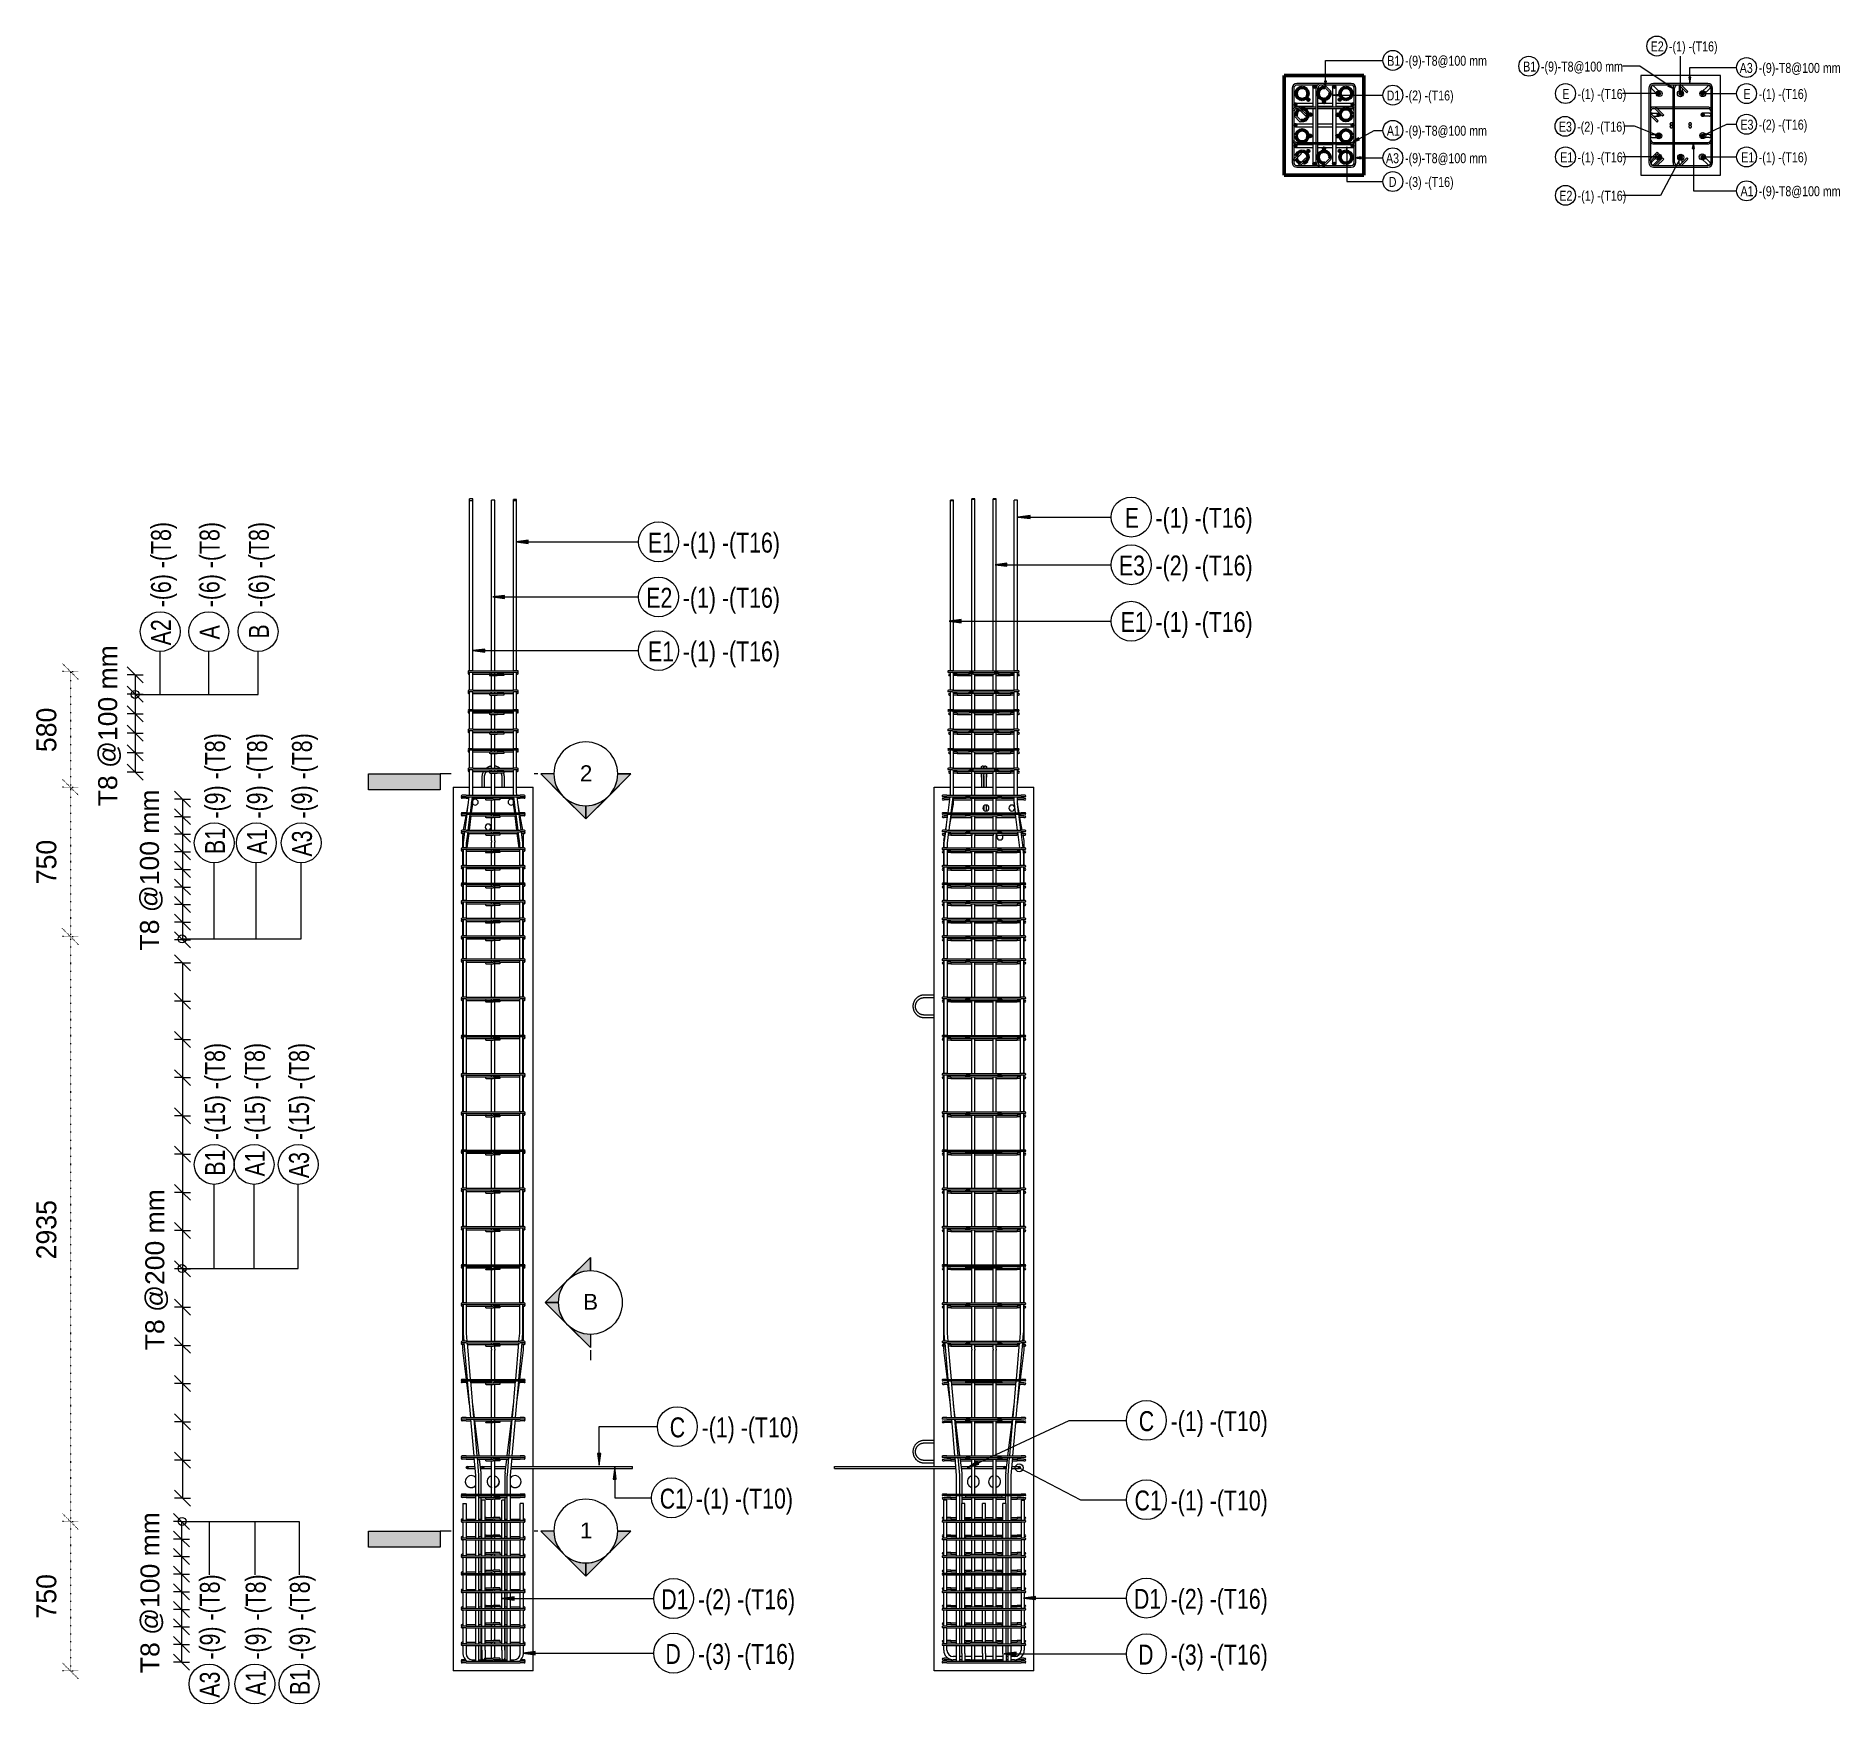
# Model space of a CAD drawing. Header units: millimetres. Extents: x -5408 to 3643, y -1561 to 6809.
import ezdxf

# ---------------------------------------------------------------- set-up
doc = ezdxf.new("R2010")
doc.units = ezdxf.units.MM
doc.linetypes.add('Dot 1mm', pattern=[1, 0, -1])
for name, color, linetype, lineweight in [('A-ANNO-DIMS', 211, 'Continuous', 9), ('A-ANNO-DIMS-40', 211, 'Continuous', 9), ('A-GENM', 13, 'Continuous', 18), ('G-ANNO-SYMB', 111, 'Continuous', 9), ('S-COLS', 52, 'Continuous', 18), ('S-RBAR', 171, 'Continuous', 18), ('S-RBAR-IDEN', 171, 'Continuous', 9)]:
    doc.layers.add(name, color=color, linetype=linetype, lineweight=lineweight)
doc.styles.add('Arial', font='arial.ttf', dxfattribs={"height": 80})
doc.styles.add('Arial_1', font='arial.ttf', dxfattribs={"height": 95.25})
doc.styles.add('Nirmala UI Semilight', font='NirmalaS.ttf', dxfattribs={"width": 0.8, "height": 100})
doc.styles.add('Nirmala UI Semilight_1', font='NirmalaS.ttf', dxfattribs={"height": 100})
doc.styles.add('Nirmala UI Semilight_2', font='NirmalaS.ttf', dxfattribs={"width": 0.8, "height": 50})
doc.dimstyles.new('Arrow_Filled_-_2_5_NI_UI', dxfattribs={"dimscale": 304.8, "dimtxt": 104.736395, "dimasz": 0.262467, "dimexe": 0.131234, "dimexo": 0.0625, "dimgap": 0.131234, "dimtad": 1, "dimdec": 0, "dimzin": 0, "dimdsep": 46, "dimtxsty": 'Arial', "dimblk1": 'OBLIQUE', "dimblk2": 'OBLIQUE', "dimsah": 1, "dimcen": 0.09, "dimazin": 0, "dimtfac": 1, "dimtdec": 4, "dimtix": 1, "dimtmove": 0, "dimatfit": 3, "dimfxl": 0.131234, "dimfxlon": 1, "dimtvp": 1, "dimtolj": 1, "dimtzin": 0, "dimarcsym": 2})
doc.dimstyles.new('Arrow_Filled_-_2_5_NI_UI_1', dxfattribs={"dimscale": 304.8, "dimtxt": 104.736395, "dimasz": 0.262467, "dimexe": 0.131234, "dimexo": 0.0625, "dimgap": 0.131234, "dimtad": 1, "dimdec": 0, "dimzin": 0, "dimdsep": 46, "dimtxsty": 'Arial_1', "dimblk1": 'OBLIQUE', "dimblk2": 'OBLIQUE', "dimsah": 1, "dimcen": 0.09, "dimazin": 0, "dimtfac": 1, "dimtdec": 4, "dimtix": 1, "dimtmove": 0, "dimatfit": 3, "dimfxl": 0.131234, "dimfxlon": 1, "dimtvp": 1, "dimtolj": 1, "dimtzin": 0, "dimarcsym": 2})
doc.dimstyles.new('Arrow_Filled_-_2_5_NI_UI_2', dxfattribs={"dimscale": 304.8, "dimtxt": 104.736395, "dimasz": 0.262467, "dimexe": 0.131234, "dimexo": 0.0625, "dimgap": 0.131234, "dimtad": 1, "dimdec": 0, "dimzin": 0, "dimdsep": 46, "dimtxsty": 'Nirmala UI Semilight', "dimblk1": 'OBLIQUE', "dimblk2": 'OBLIQUE', "dimsah": 1, "dimcen": 0.09, "dimazin": 0, "dimtfac": 1, "dimtdec": 4, "dimtix": 1, "dimtmove": 0, "dimatfit": 3, "dimfxl": 0.131234, "dimfxlon": 1, "dimtvp": 1, "dimtolj": 1, "dimtzin": 0, "dimarcsym": 2})
doc.dimstyles.new('Arrow_Filled_-_2_5_NI_UI_3', dxfattribs={"dimscale": 304.8, "dimtxt": 104.736395, "dimasz": 0.262467, "dimexe": 0.131234, "dimexo": 0.0625, "dimgap": 0.131234, "dimtad": 1, "dimdec": 0, "dimzin": 0, "dimdsep": 46, "dimtxsty": 'Nirmala UI Semilight_1', "dimblk1": 'OBLIQUE', "dimblk2": 'OBLIQUE', "dimsah": 1, "dimcen": 0.09, "dimazin": 0, "dimtfac": 1, "dimtdec": 4, "dimtix": 1, "dimtmove": 0, "dimatfit": 3, "dimfxl": 0.131234, "dimfxlon": 1, "dimtvp": 1, "dimtolj": 1, "dimtzin": 0, "dimarcsym": 2})

msp = doc.modelspace()

# ---------------------------------------------------------------- texts
at = {"layer": 'G-ANNO-SYMB', "char_height": 80, "attachment_point": 1, "style": 'Arial'}
for s, insert, width in [('2', (-2679.1, 3149.6), 76.962), ('B', (-2662.7, 496.9), 92.996), ('1', (-2679.1, -650.4), 76.962)]:
    msp.add_mtext(s, dxfattribs=dict(at, insert=insert, width=width))
at = {"layer": 'S-RBAR-IDEN', "attachment_point": 1}
for s, insert, char_height, width, style in [('B1', (1371.8, 6710.1), 50, 64.135, 'Nirmala UI Semilight_2'), ('-(9)-T8@100 mm', (1460.9, 6710.1), 50, 495.122, 'Nirmala UI Semilight_2'), ('E2', (2693.5, 6782.2), 50, 70.548, 'Nirmala UI Semilight_2'), ('-(1) -(T16)', (2785.3, 6782.2), 50, 271.932, 'Nirmala UI Semilight_2'), ('B1', (2053.9, 6681), 50, 64.135, 'Nirmala UI Semilight_2'), ('-(9)-T8@100 mm', (2143, 6681), 50, 495.122, 'Nirmala UI Semilight_2'), ('A3', (3140.1, 6674.3), 50, 79.527, 'Nirmala UI Semilight_2'), ('-(9)-T8@100 mm', (3235.6, 6674.3), 50, 495.122, 'Nirmala UI Semilight_2'), ('D1', (1368.6, 6535.8), 50, 71.831, 'Nirmala UI Semilight_2'), ('-(2) -(T16)', (1460.9, 6535.8), 50, 282.194, 'Nirmala UI Semilight_2'), ('E', (2250.2, 6543.6), 50, 34.633, 'Nirmala UI Semilight_2'), ('-(1) -(T16)', (2327.1, 6543.6), 50, 271.932, 'Nirmala UI Semilight_2'), ('E', (3158.7, 6543.5), 50, 34.633, 'Nirmala UI Semilight_2'), ('-(1) -(T16)', (3235.6, 6543.5), 50, 271.932, 'Nirmala UI Semilight_2'), ('A1', (1369.7, 6358.9), 50, 69.266, 'Nirmala UI Semilight_2'), ('-(9)-T8@100 mm', (1460.9, 6358.9), 50, 495.122, 'Nirmala UI Semilight_2'), ('E3', (2232.9, 6379.3), 50, 70.548, 'Nirmala UI Semilight_2'), ('-(2) -(T16)', (2324.7, 6379.3), 50, 282.194, 'Nirmala UI Semilight_2'), ('E3', (3143.8, 6389.6), 50, 70.548, 'Nirmala UI Semilight_2'), ('-(2) -(T16)', (3235.6, 6389.6), 50, 282.194, 'Nirmala UI Semilight_2'), ('A3', (1365.4, 6221.2), 50, 79.527, 'Nirmala UI Semilight_2'), ('-(9)-T8@100 mm', (1460.9, 6221.2), 50, 495.122, 'Nirmala UI Semilight_2'), ('E1', (2239.5, 6225.7), 50, 60.287, 'Nirmala UI Semilight_2'), ('-(1) -(T16)', (2327.1, 6225.7), 50, 271.932, 'Nirmala UI Semilight_2'), ('E1', (3148, 6225.7), 50, 60.287, 'Nirmala UI Semilight_2'), ('-(1) -(T16)', (3235.6, 6225.7), 50, 271.932, 'Nirmala UI Semilight_2'), ('D', (1379.2, 6102), 50, 46.177, 'Nirmala UI Semilight_2'), ('-(3) -(T16)', (1460.9, 6102), 50, 282.194, 'Nirmala UI Semilight_2'), ('E2', (2235.3, 6032.8), 50, 70.548, 'Nirmala UI Semilight_2'), ('-(1) -(T16)', (2327.1, 6032.8), 50, 271.932, 'Nirmala UI Semilight_2'), ('A1', (3144.4, 6055.6), 50, 69.266, 'Nirmala UI Semilight_2'), ('-(9)-T8@100 mm', (3235.6, 6055.6), 50, 495.122, 'Nirmala UI Semilight_2'), ('E', (55.1, 4441.3), 100, 69.266, 'Nirmala UI Semilight'), ('-(1) -(T16)', (209, 4441.3), 100, 543.865, 'Nirmala UI Semilight'), ('E1', (-2337.9, 4317), 100, 120.574, 'Nirmala UI Semilight'), ('-(1) -(T16)', (-2162.8, 4317), 100, 543.865, 'Nirmala UI Semilight'), ('E3', (25.4, 4202.1), 100, 141.097, 'Nirmala UI Semilight'), ('-(2) -(T16)', (209, 4202.1), 100, 564.388, 'Nirmala UI Semilight'), ('E2', (-2346.4, 4040.4), 100, 141.097, 'Nirmala UI Semilight'), ('-(1) -(T16)', (-2162.8, 4040.4), 100, 543.865, 'Nirmala UI Semilight'), ('E1', (33.9, 3918.8), 100, 120.574, 'Nirmala UI Semilight'), ('-(1) -(T16)', (209, 3918.8), 100, 543.865, 'Nirmala UI Semilight'), ('E1', (-2337.9, 3771.3), 100, 120.574, 'Nirmala UI Semilight'), ('-(1) -(T16)', (-2162.8, 3771.3), 100, 543.865, 'Nirmala UI Semilight'), ('C', (124.8, -91.7), 100, 84.658, 'Nirmala UI Semilight'), ('-(1) -(T10)', (285, -91.7), 100, 543.865, 'Nirmala UI Semilight'), ('C', (-2228.6, -123), 100, 84.658, 'Nirmala UI Semilight'), ('-(1) -(T10)', (-2068.3, -123), 100, 543.865, 'Nirmala UI Semilight'), ('C1', (-2278.7, -480.5), 100, 135.966, 'Nirmala UI Semilight'), ('-(1) -(T10)', (-2097.4, -480.5), 100, 543.865, 'Nirmala UI Semilight'), ('C1', (103.7, -490), 100, 135.966, 'Nirmala UI Semilight'), ('-(1) -(T10)', (285, -490), 100, 543.865, 'Nirmala UI Semilight'), ('D1', (-2271.3, -985.8), 100, 143.662, 'Nirmala UI Semilight'), ('-(2) -(T16)', (-2086.7, -985.8), 100, 564.388, 'Nirmala UI Semilight'), ('D1', (100.5, -983.6), 100, 143.662, 'Nirmala UI Semilight'), ('-(2) -(T16)', (285, -983.6), 100, 564.388, 'Nirmala UI Semilight'), ('D', (-2250.2, -1260.1), 100, 92.354, 'Nirmala UI Semilight'), ('-(3) -(T16)', (-2086.7, -1260.1), 100, 564.388, 'Nirmala UI Semilight'), ('D', (121.6, -1263.4), 100, 92.354, 'Nirmala UI Semilight'), ('-(3) -(T16)', (285, -1263.4), 100, 564.388, 'Nirmala UI Semilight')]:
    msp.add_mtext(s, dxfattribs=dict(at, insert=insert, char_height=char_height, width=width, style=style))
at = {"layer": 'S-RBAR-IDEN', "char_height": 100, "attachment_point": 1, "rotation": 90, "style": 'Nirmala UI Semilight'}
for s, insert, width in [('-(6) -(T8)', (-4831.2, 3942.6), 513.08), ('-(6) -(T8)', (-4587.6, 3942.6), 513.08), ('-(6) -(T8)', (-4340.1, 3942.6), 513.08), ('A2', (-4831.2, 3751.6), 159.055), ('A', (-4587.6, 3781.2), 87.224), ('B', (-4340.1, 3785.5), 76.962), ('-(9) -(T8)', (-4560.1, 2882.5), 513.08), ('-(9) -(T8)', (-4349, 2882.5), 513.08), ('-(9) -(T8)', (-4123.8, 2882.5), 513.08), ('B1', (-4560.1, 2704.4), 128.27), ('A1', (-4349, 2700), 138.532), ('A3', (-4123.8, 2691.6), 159.055), ('-(15) -(T8)', (-4560.2, 1268.8), 564.388), ('-(15) -(T8)', (-4360.2, 1268.8), 564.388), ('-(15) -(T8)', (-4138.7, 1268.8), 564.388), ('B1', (-4560.2, 1090.6), 128.27), ('A1', (-4360.2, 1086.3), 138.532), ('A3', (-4138.7, 1077.8), 159.055), ('-(9) -(T8)', (-4586.4, -1338.6), 513.08), ('-(9) -(T8)', (-4356, -1338.6), 513.08), ('-(9) -(T8)', (-4134.5, -1338.6), 513.08), ('A3', (-4586.4, -1529.6), 159.055), ('A1', (-4356, -1521.1), 138.532), ('B1', (-4134.5, -1516.8), 128.27)]:
    msp.add_mtext(s, dxfattribs=dict(at, insert=insert, width=width))

# ---------------------------------------------------------------- blocks, each defined once
blk = doc.blocks.new('12_7Ø_ Lifting Insert_COLUMN - 12_9Ø Lifting insert-1653057-Elevation Front Copy 1')
at = {"layer": 'A-GENM'}
for p, q in [((-3170.9, 3090), (-3170.9, 3040)), ((-3158.2, 3040), (-3158.2, 3090)), ((-3137.8, 3126.9), (-3137.3, 3127.2)), ((-3070.9, 3090), (-3070.9, 3040)), ((-3058.2, 3040), (-3058.2, 3090))]:
    blk.add_line(p, q, dxfattribs=at)
at = {"layer": 'A-GENM', "flags": 128}
for points in [[(-3162.9, 3118.9), (-3164, 3117.1), (-3165, 3115.1), (-3166, 3113.1), (-3166.9, 3111), (-3167.7, 3108.9), (-3168.4, 3106.7), (-3169, 3104.6), (-3169.5, 3102.4), (-3170, 3100.2), (-3170.4, 3098), (-3170.6, 3095.7), (-3170.8, 3093.5), (-3170.9, 3091.2), (-3170.9, 3090)], [(-3158.2, 3090), (-3158.2, 3091.7), (-3158.1, 3093.5), (-3157.9, 3095.2), (-3157.7, 3097), (-3157.3, 3098.7), (-3157, 3100.4), (-3156.5, 3102.1), (-3156, 3103.7), (-3155.4, 3105.4), (-3154.8, 3107), (-3154.1, 3108.6), (-3153.3, 3110.2), (-3152.4, 3111.7), (-3151.6, 3113.2), (-3150.6, 3114.6), (-3149.6, 3116.1), (-3148.5, 3117.4), (-3147.4, 3118.8)], [(-3122.9, 3145.7), (-3125.2, 3145.3), (-3127.4, 3144.9), (-3129.6, 3144.3), (-3131.7, 3143.7), (-3133.8, 3142.9), (-3136, 3142.1), (-3138, 3141.2), (-3140, 3140.3), (-3142, 3139.2), (-3144, 3138.1), (-3145.9, 3136.8), (-3147.7, 3135.6)], [(-3081, 3135.2), (-3082.3, 3136.2), (-3084.1, 3137.4), (-3086, 3138.6), (-3088, 3139.7), (-3090, 3140.7), (-3092.1, 3141.7), (-3094.2, 3142.5), (-3096.3, 3143.3), (-3098.4, 3144), (-3100.6, 3144.6), (-3102.8, 3145.1), (-3105, 3145.5), (-3106.6, 3145.8)], [(-3076.3, 3111), (-3075.5, 3109.4), (-3074.7, 3107.9), (-3074.1, 3106.3), (-3073.4, 3104.6), (-3072.9, 3103), (-3072.4, 3101.3), (-3072, 3099.6), (-3071.6, 3097.9), (-3071.4, 3096.2), (-3071.1, 3094.4), (-3071, 3092.7), (-3070.9, 3090.9), (-3070.9, 3090)], [(-3058.2, 3090), (-3058.3, 3092.3), (-3058.4, 3094.5), (-3058.6, 3096.7), (-3058.9, 3099), (-3059.3, 3101.2), (-3059.8, 3103.4), (-3060.4, 3105.6), (-3061.1, 3107.7), (-3061.8, 3109.9), (-3062.2, 3110.7)]]:
    blk.add_lwpolyline(points, dxfattribs=at)
blk = doc.blocks.new('12_7Ø_ Lifting Insert_COLUMN - 12_9Ø Lifting insert-1653057-Elevation Right 1')
at = {"layer": 'A-GENM'}
for p, q in [((6348.6, 3090), (6348.6, 3040)), ((6361.3, 3139.3), (6361.3, 3139.4)), ((6361.3, 3138.9), (6361.3, 3139)), ((6361.3, 3138.4), (6361.3, 3138.6)), ((6361.3, 3137.9), (6361.3, 3138)), ((6361.3, 3137.3), (6361.3, 3137.5)), ((6361.3, 3136.6), (6361.3, 3136.8)), ((6361.3, 3135.8), (6361.3, 3136)), ((6361.3, 3110), (6361.3, 3110.9)), ((6361.3, 3108.2), (6361.3, 3109.5)), ((6361.3, 3106.3), (6361.3, 3107.6)), ((6361.3, 3104.4), (6361.3, 3105.7)), ((6361.3, 3102.5), (6361.3, 3103.8)), ((6361.3, 3100.5), (6361.3, 3101.9)), ((6361.3, 3098.5), (6361.3, 3099.9)), ((6361.3, 3096.6), (6361.3, 3098)), ((6361.3, 3094.6), (6361.3, 3096)), ((6361.3, 3040), (6361.3, 3090)), ((6361.3, 2924.7), (6361.3, 2945.3))]:
    blk.add_line(p, q, dxfattribs=at)
at = {"layer": 'A-GENM', "flags": 128}
for points in [[(6348.6, 3140), (6348.6, 3140.3), (6348.6, 3140.5), (6348.6, 3140.8), (6348.7, 3141), (6348.7, 3141.3), (6348.8, 3141.5), (6348.8, 3141.8), (6348.9, 3142), (6349, 3142.2), (6349.1, 3142.5), (6349.2, 3142.7), (6349.3, 3142.9), (6349.4, 3143.2), (6349.6, 3143.4), (6349.7, 3143.6), (6349.9, 3143.8), (6350, 3144), (6350.2, 3144.2), (6350.3, 3144.4), (6350.5, 3144.6), (6350.7, 3144.7), (6350.9, 3144.9), (6351.1, 3145.1), (6351.3, 3145.2), (6351.5, 3145.3), (6351.7, 3145.5), (6352, 3145.6), (6352.2, 3145.7), (6352.4, 3145.8), (6352.6, 3145.9), (6352.9, 3146), (6353.1, 3146.1), (6353.4, 3146.2), (6353.6, 3146.2), (6353.9, 3146.3), (6354.1, 3146.3), (6354.4, 3146.3), (6354.6, 3146.3), (6354.9, 3146.3), (6355.1, 3146.3), (6355.4, 3146.3), (6355.6, 3146.3), (6355.9, 3146.3), (6356.1, 3146.2), (6356.4, 3146.2), (6356.6, 3146.1), (6356.9, 3146), (6357.1, 3146), (6357.4, 3145.9), (6357.6, 3145.8), (6357.8, 3145.7), (6358, 3145.5), (6358.3, 3145.4), (6358.5, 3145.3), (6358.7, 3145.1), (6358.9, 3145), (6359.1, 3144.8), (6359.3, 3144.6), (6359.5, 3144.5), (6359.6, 3144.3), (6359.8, 3144.1), (6360, 3143.9), (6360.1, 3143.7), (6360.3, 3143.5), (6360.4, 3143.3), (6360.5, 3143.1), (6360.6, 3142.8), (6360.7, 3142.6), (6360.8, 3142.4), (6360.9, 3142.1), (6361, 3141.9), (6361.1, 3141.6), (6361.1, 3141.4), (6361.2, 3141.1), (6361.2, 3140.9), (6361.3, 3140.6), (6361.3, 3140.4), (6361.3, 3140.1), (6361.3, 3140)], [(6348.6, 3135.2), (6348.6, 3135.8), (6348.6, 3136.6), (6348.6, 3137.3), (6348.6, 3137.9), (6348.6, 3138.4), (6348.6, 3138.9), (6348.6, 3139.3), (6348.6, 3139.6), (6348.6, 3139.8), (6348.6, 3139.9), (6348.6, 3140), (6348.6, 3140)], [(6348.6, 3140), (6348.6, 3140), (6348.6, 3139.8), (6348.6, 3139.6), (6348.6, 3139.4), (6348.6, 3139), (6348.6, 3138.6), (6348.6, 3138.1), (6348.6, 3137.5), (6348.6, 3136.8), (6348.6, 3136.1), (6348.6, 3135.2)], [(6348.6, 3090), (6348.6, 3092), (6348.6, 3094), (6348.6, 3096), (6348.6, 3098), (6348.6, 3099.9), (6348.6, 3101.9), (6348.6, 3103.8), (6348.6, 3105.7), (6348.6, 3107.6), (6348.6, 3109.5), (6348.6, 3110.9)], [(6348.6, 3110.9), (6348.6, 3110), (6348.6, 3108.1), (6348.6, 3106.2), (6348.6, 3104.3), (6348.6, 3102.4), (6348.6, 3100.5), (6348.6, 3098.5), (6348.6, 3096.5), (6348.6, 3094.5), (6348.6, 3092.5), (6348.6, 3090.5), (6348.6, 3090)], [(6361.3, 3139.6), (6361.3, 3139.8), (6361.3, 3139.9)], [(6361.3, 3090), (6361.3, 3092), (6361.3, 3094)]]:
    blk.add_lwpolyline(points, dxfattribs=at)
blk = doc.blocks.new('12_7Ø_ Lifting Insert_COLUMN - 12_9Ø Lifting insert-1653171-Elevation Right 1')
at = {"layer": 'A-GENM'}
for p, q in [((6361.3, 3140), (6361.3, 3140)), ((6361.3, 3139.6), (6361.3, 3139.4)), ((6361.3, 3139.3), (6361.3, 3139)), ((6361.3, 3138.9), (6361.3, 3138.6)), ((6361.3, 3138.4), (6361.3, 3138.1)), ((6361.3, 3137.9), (6361.3, 3137.5)), ((6361.3, 3137.3), (6361.3, 3136.8)), ((6361.3, 3136.6), (6361.3, 3136.1)), ((6361.3, 3135.8), (6361.3, 3135.2)), ((6361.3, 3110), (6361.3, 3109.5)), ((6361.3, 3108.1), (6361.3, 3107.7)), ((6361.3, 3106.2), (6361.3, 3105.8)), ((6361.3, 3104.3), (6361.3, 3103.9)), ((6361.3, 3102.4), (6361.3, 3101.9)), ((6361.3, 3100.5), (6361.3, 3100)), ((6361.3, 3098.5), (6361.3, 3098)), ((6361.3, 3090), (6361.3, 3040)), ((6374, 3040), (6374, 3090)), ((6361.3, 2945.3), (6361.3, 2924.7)), ((6374, 2920.7), (6374, 2949.3))]:
    blk.add_line(p, q, dxfattribs=at)
at = {"layer": 'A-GENM', "flags": 128}
for points in [[(6361.3, 3140), (6361.3, 3140.3), (6361.3, 3140.5), (6361.3, 3140.8), (6361.4, 3141), (6361.4, 3141.3), (6361.5, 3141.5), (6361.5, 3141.8), (6361.6, 3142), (6361.7, 3142.2), (6361.8, 3142.5), (6361.9, 3142.7), (6362, 3142.9), (6362.1, 3143.2), (6362.3, 3143.4), (6362.4, 3143.6), (6362.6, 3143.8), (6362.7, 3144), (6362.9, 3144.2), (6363, 3144.4), (6363.2, 3144.6), (6363.4, 3144.7), (6363.6, 3144.9), (6363.8, 3145.1), (6364, 3145.2), (6364.2, 3145.3), (6364.4, 3145.5), (6364.7, 3145.6), (6364.9, 3145.7), (6365.1, 3145.8), (6365.3, 3145.9), (6365.6, 3146), (6365.8, 3146.1), (6366.1, 3146.2), (6366.3, 3146.2), (6366.6, 3146.3), (6366.8, 3146.3), (6367.1, 3146.3), (6367.3, 3146.3), (6367.6, 3146.3), (6367.8, 3146.3), (6368.1, 3146.3), (6368.3, 3146.3), (6368.6, 3146.3), (6368.8, 3146.2), (6369.1, 3146.2), (6369.3, 3146.1), (6369.6, 3146), (6369.8, 3146), (6370.1, 3145.9), (6370.3, 3145.8), (6370.5, 3145.7), (6370.7, 3145.5), (6371, 3145.4), (6371.2, 3145.3), (6371.4, 3145.1), (6371.6, 3145), (6371.8, 3144.8), (6372, 3144.6), (6372.2, 3144.5), (6372.3, 3144.3), (6372.5, 3144.1), (6372.7, 3143.9), (6372.8, 3143.7), (6373, 3143.5), (6373.1, 3143.3), (6373.2, 3143.1), (6373.3, 3142.8), (6373.4, 3142.6), (6373.5, 3142.4), (6373.6, 3142.1), (6373.7, 3141.9), (6373.8, 3141.6), (6373.8, 3141.4), (6373.9, 3141.1), (6373.9, 3140.9), (6374, 3140.6), (6374, 3140.4), (6374, 3140.1), (6374, 3140)], [(6361.3, 3139.9), (6361.3, 3140), (6361.3, 3140)], [(6361.3, 3096.5), (6361.3, 3094.5), (6361.3, 3092.5), (6361.3, 3090.5), (6361.3, 3090)], [(6374, 3135.2), (6374, 3135.8), (6374, 3136.6), (6374, 3137.3), (6374, 3137.9), (6374, 3138.4), (6374, 3138.9), (6374, 3139.3), (6374, 3139.6), (6374, 3139.8), (6374, 3139.9), (6374, 3140), (6374, 3140)], [(6374, 3140), (6374, 3140), (6374, 3139.8), (6374, 3139.6), (6374, 3139.4), (6374, 3139), (6374, 3138.6), (6374, 3138.1), (6374, 3137.5), (6374, 3136.8), (6374, 3136.1), (6374, 3135.2)], [(6374, 3090), (6374, 3092), (6374, 3094), (6374, 3096), (6374, 3098), (6374, 3099.9), (6374, 3101.9), (6374, 3103.8), (6374, 3105.7), (6374, 3107.6), (6374, 3109.5), (6374, 3110.9)], [(6374, 3110.9), (6374, 3110), (6374, 3108.1), (6374, 3106.2), (6374, 3104.3), (6374, 3102.4), (6374, 3100.5), (6374, 3098.5), (6374, 3096.5), (6374, 3094.5), (6374, 3092.5), (6374, 3090.5), (6374, 3090)]]:
    blk.add_lwpolyline(points, dxfattribs=at)
blk = doc.blocks.new('12_7Ø_ Lifting Insert_COLUMN - 12_9Ø Lifting insert-V1-Elevation Right 1')
at = {"layer": 'A-GENM'}
for p, q in [((6111.2, 1996.3), (6061.2, 1996.3)), ((6061.2, 1983.6), (6111.2, 1983.6)), ((6111.2, 1896.3), (6061.2, 1896.3)), ((6061.2, 1883.6), (6111.2, 1883.6))]:
    blk.add_line(p, q, dxfattribs=at)
at = {"layer": 'A-GENM', "flags": 128}
for points in [[(6061.2, 1996.3), (6058.9, 1996.3), (6056.7, 1996.2), (6054.5, 1995.9), (6052.2, 1995.6), (6050, 1995.2), (6047.8, 1994.7), (6045.6, 1994.2), (6043.5, 1993.5), (6041.3, 1992.7), (6039.3, 1991.9), (6037.2, 1991), (6035.2, 1990), (6033.2, 1988.9), (6031.3, 1987.7), (6029.4, 1986.5), (6027.5, 1985.2), (6025.8, 1983.8), (6024, 1982.4), (6022.4, 1980.8), (6020.8, 1979.3), (6019.2, 1977.6), (6017.8, 1975.9), (6016.4, 1974.1), (6015, 1972.3), (6013.8, 1970.4), (6012.6, 1968.5), (6011.5, 1966.6), (6010.5, 1964.6), (6009.5, 1962.5), (6008.7, 1960.4), (6007.9, 1958.3), (6007.2, 1956.2), (6006.6, 1954), (6006.1, 1951.8), (6005.7, 1949.6), (6005.3, 1947.3), (6005.1, 1945.1), (6004.9, 1942.9), (6004.8, 1940.6), (6004.9, 1938.4), (6005, 1936.1), (6005.2, 1933.9), (6005.5, 1931.6), (6005.9, 1929.4), (6006.3, 1927.2), (6006.9, 1925), (6007.5, 1922.9), (6008.2, 1920.7), (6009.1, 1918.6), (6010, 1916.6), (6010.9, 1914.5), (6012, 1912.5), (6013.1, 1910.6), (6014.3, 1908.7), (6015.6, 1906.8), (6017, 1905), (6018.4, 1903.3), (6019.9, 1901.6), (6021.5, 1900), (6023.1, 1898.4), (6024.8, 1897), (6026.6, 1895.5), (6028.4, 1894.2), (6030.2, 1892.9), (6032.1, 1891.7), (6034.1, 1890.6), (6036.1, 1889.5), (6038.1, 1888.6), (6040.2, 1887.7), (6042.3, 1886.9), (6044.5, 1886.2), (6046.6, 1885.6), (6048.8, 1885), (6051, 1884.6), (6053.2, 1884.2), (6055.5, 1883.9), (6057.7, 1883.8), (6060, 1883.7), (6061.2, 1883.6)], [(6061.2, 1896.3), (6059.5, 1896.4), (6057.7, 1896.5), (6056, 1896.7), (6054.2, 1896.9), (6052.5, 1897.2), (6050.8, 1897.6), (6049.1, 1898), (6047.5, 1898.6), (6045.8, 1899.1), (6044.2, 1899.8), (6042.6, 1900.5), (6041, 1901.3), (6039.5, 1902.1), (6038, 1903), (6036.5, 1904), (6035.1, 1905), (6033.7, 1906.1), (6032.4, 1907.2), (6031.1, 1908.4), (6029.9, 1909.6), (6028.7, 1910.9), (6027.6, 1912.2), (6026.5, 1913.6), (6025.4, 1915), (6024.5, 1916.4), (6023.6, 1917.9), (6022.7, 1919.4), (6021.9, 1921), (6021.2, 1922.6), (6020.5, 1924.2), (6019.9, 1925.8), (6019.4, 1927.5), (6018.9, 1929.2), (6018.5, 1930.9), (6018.2, 1932.6), (6017.9, 1934.3), (6017.7, 1936), (6017.6, 1937.8), (6017.5, 1939.5), (6017.6, 1941.3), (6017.7, 1943), (6017.8, 1944.8), (6018, 1946.5), (6018.3, 1948.2), (6018.7, 1949.9), (6019.1, 1951.6), (6019.6, 1953.3), (6020.2, 1954.9), (6020.8, 1956.6), (6021.5, 1958.2), (6022.3, 1959.7), (6023.1, 1961.3), (6024, 1962.8), (6024.9, 1964.3), (6025.9, 1965.7), (6027, 1967.1), (6028.1, 1968.4), (6029.2, 1969.7), (6030.4, 1971), (6031.7, 1972.2), (6033, 1973.3), (6034.4, 1974.4), (6035.8, 1975.5), (6037.2, 1976.5), (6038.7, 1977.4), (6040.2, 1978.3), (6041.8, 1979.1), (6043.3, 1979.8), (6044.9, 1980.5), (6046.6, 1981.1), (6048.2, 1981.7), (6049.9, 1982.2), (6051.6, 1982.6), (6053.3, 1982.9), (6055, 1983.2), (6056.8, 1983.4), (6058.5, 1983.6), (6060.3, 1983.6), (6061.2, 1983.6)]]:
    blk.add_lwpolyline(points, dxfattribs=at)
blk = doc.blocks.new('12_7Ø_ Lifting Insert_COLUMN - 12_9Ø Lifting insert-V2-Elevation Right 1')
at = {"layer": 'A-GENM'}
for p, q in [((6111.2, -238.7), (6061.2, -238.7)), ((6061.2, -251.4), (6111.2, -251.4)), ((6111.2, -338.7), (6061.2, -338.7)), ((6061.2, -351.4), (6111.2, -351.4))]:
    blk.add_line(p, q, dxfattribs=at)
at = {"layer": 'A-GENM', "flags": 128}
for points in [[(6061.2, -238.7), (6058.9, -238.7), (6056.7, -238.8), (6054.5, -239.1), (6052.2, -239.4), (6050, -239.8), (6047.8, -240.3), (6045.6, -240.8), (6043.5, -241.5), (6041.3, -242.3), (6039.3, -243.1), (6037.2, -244), (6035.2, -245), (6033.2, -246.1), (6031.3, -247.3), (6029.4, -248.5), (6027.5, -249.8), (6025.8, -251.2), (6024, -252.6), (6022.4, -254.2), (6020.8, -255.7), (6019.2, -257.4), (6017.8, -259.1), (6016.4, -260.9), (6015, -262.7), (6013.8, -264.6), (6012.6, -266.5), (6011.5, -268.4), (6010.5, -270.4), (6009.5, -272.5), (6008.7, -274.6), (6007.9, -276.7), (6007.2, -278.8), (6006.6, -281), (6006.1, -283.2), (6005.7, -285.4), (6005.3, -287.7), (6005.1, -289.9), (6004.9, -292.1), (6004.8, -294.4), (6004.9, -296.6), (6005, -298.9), (6005.2, -301.1), (6005.5, -303.4), (6005.9, -305.6), (6006.3, -307.8), (6006.9, -310), (6007.5, -312.1), (6008.2, -314.3), (6009.1, -316.4), (6010, -318.4), (6010.9, -320.5), (6012, -322.5), (6013.1, -324.4), (6014.3, -326.3), (6015.6, -328.2), (6017, -330), (6018.4, -331.7), (6019.9, -333.4), (6021.5, -335), (6023.1, -336.6), (6024.8, -338), (6026.6, -339.5), (6028.4, -340.8), (6030.2, -342.1), (6032.1, -343.3), (6034.1, -344.4), (6036.1, -345.5), (6038.1, -346.4), (6040.2, -347.3), (6042.3, -348.1), (6044.5, -348.8), (6046.6, -349.4), (6048.8, -350)], [(6061.2, -338.7), (6059.5, -338.6), (6057.7, -338.5), (6056, -338.3), (6054.2, -338.1), (6052.5, -337.8), (6050.8, -337.4), (6049.1, -337), (6047.5, -336.4), (6045.8, -335.9), (6044.2, -335.2), (6042.6, -334.5), (6041, -333.7), (6039.5, -332.9), (6038, -332), (6036.5, -331), (6035.1, -330), (6033.7, -328.9), (6032.4, -327.8), (6031.1, -326.6), (6029.9, -325.4), (6028.7, -324.1), (6027.6, -322.8), (6026.5, -321.4), (6025.4, -320), (6024.5, -318.6), (6023.6, -317.1), (6022.7, -315.6), (6021.9, -314), (6021.2, -312.4), (6020.5, -310.8), (6019.9, -309.2), (6019.4, -307.5), (6018.9, -305.8), (6018.5, -304.1), (6018.2, -302.4), (6017.9, -300.7), (6017.7, -299), (6017.6, -297.2), (6017.5, -295.5), (6017.6, -293.7), (6017.7, -292), (6017.8, -290.2), (6018, -288.5), (6018.3, -286.8), (6018.7, -285.1), (6019.1, -283.4), (6019.6, -281.7), (6020.2, -280.1), (6020.8, -278.4), (6021.5, -276.8), (6022.3, -275.3), (6023.1, -273.7), (6024, -272.2), (6024.9, -270.7), (6025.9, -269.3), (6027, -267.9), (6028.1, -266.6), (6029.2, -265.3), (6030.4, -264), (6031.7, -262.8), (6033, -261.7), (6034.4, -260.6), (6035.8, -259.5), (6037.2, -258.5), (6038.7, -257.6), (6040.2, -256.7), (6041.8, -255.9), (6043.3, -255.2), (6044.9, -254.5), (6046.6, -253.9), (6048.2, -253.3), (6049.9, -252.8), (6051.6, -252.4), (6053.3, -252.1), (6055, -251.8), (6056.8, -251.6), (6058.5, -251.4), (6060.3, -251.4), (6061.2, -251.4)], [(6048.8, -350), (6051, -350.4), (6053.2, -350.8), (6055.5, -351.1), (6057.7, -351.2), (6060, -351.3), (6061.2, -351.4)]]:
    blk.add_lwpolyline(points, dxfattribs=at)
blk = doc.blocks.new('12_7Ø_ Lifting Insert_COLUMN - 12_9Ø Lifting insert-1653057-Elevation Top 2')
at = {"layer": 'A-GENM'}
for p, q in [((-3164.4, 6361.3), (-3164.5, 6361.3)), ((-3164.2, 6361.3), (-3164.3, 6361.3)), ((-3163.9, 6361.3), (-3164.1, 6361.3)), ((-3162.4, 6361.3), (-3162.6, 6361.3)), ((-3161.7, 6361.3), (-3162, 6361.3)), ((-3066.8, 6361.3), (-3067.1, 6361.3)), ((-3066.2, 6361.3), (-3066.5, 6361.3)), ((-3065.2, 6361.3), (-3065.3, 6361.3)), ((-3064.9, 6361.3), (-3065, 6361.3)), ((-3064.7, 6361.3), (-3064.8, 6361.3))]:
    blk.add_line(p, q, dxfattribs=at)
at = {"layer": 'A-GENM', "flags": 128}
for points in [[(-3164.6, 6348.6), (-3164.5, 6348.6), (-3164.4, 6348.6), (-3164.2, 6348.6), (-3163.9, 6348.6), (-3163.6, 6348.6), (-3163.1, 6348.6), (-3162.6, 6348.6), (-3162, 6348.6), (-3161.7, 6348.6)], [(-3162.9, 6361.3), (-3163.4, 6361.3), (-3163.8, 6361.3)], [(-3067.4, 6348.6), (-3066.8, 6348.6), (-3066.2, 6348.6), (-3065.8, 6348.6), (-3065.4, 6348.6), (-3065, 6348.6), (-3064.8, 6348.6), (-3064.7, 6348.6), (-3064.6, 6348.6), (-3064.6, 6348.6)]]:
    blk.add_lwpolyline(points, dxfattribs=at)
at = {"layer": 'A-GENM'}
for points, knots in [([(-3161.7, 6361.3), (-3162.5, 6361.3), (-3164, 6361.1), (-3165.7, 6360.2), (-3166.8, 6359.1), (-3167.5, 6358.2), (-3168, 6357.2), (-3168.4, 6356), (-3168.5, 6354.9), (-3168.4, 6353.9), (-3168.2, 6353.3), (-3168, 6352.6), (-3167.6, 6351.9), (-3167.3, 6351.4), (-3166.7, 6350.6), (-3165.8, 6349.8), (-3164.1, 6348.9), (-3162.7, 6348.6), (-3161.7, 6348.6)], [0, 0, 0, 0, 0.111111, 0.222222, 0.277778, 0.333333, 0.388889, 0.444444, 0.513889, 0.548611, 0.583333, 0.618056, 0.652778, 0.6875, 0.722222, 0.791667, 0.861111, 1, 1, 1, 1]), ([(-3161.7, 6348.6), (-3161, 6348.6), (-3159.5, 6348.8), (-3157.7, 6349.7), (-3156.6, 6350.8), (-3156, 6351.5), (-3155.6, 6352.2), (-3155.3, 6352.9), (-3155.1, 6353.7), (-3155, 6354.5), (-3154.9, 6355.2), (-3155, 6356), (-3155.2, 6356.6), (-3155.4, 6357.3), (-3155.8, 6358), (-3156.1, 6358.6), (-3156.6, 6359.1), (-3157.1, 6359.6), (-3157.9, 6360.2), (-3159.4, 6361), (-3160.8, 6361.3), (-3161.7, 6361.3)], [0, 0, 0, 0, 0.111111, 0.222222, 0.277778, 0.333333, 0.361111, 0.388889, 0.444444, 0.479167, 0.513889, 0.548611, 0.583333, 0.618056, 0.652778, 0.6875, 0.722222, 0.756944, 0.791667, 0.861111, 1, 1, 1, 1]), ([(-3067.4, 6361.3), (-3068.2, 6361.3), (-3069.7, 6361.1), (-3071.4, 6360.2), (-3072.5, 6359.1), (-3073.1, 6358.4), (-3073.5, 6357.7), (-3073.8, 6357), (-3074.1, 6356.2), (-3074.2, 6355.4), (-3074.2, 6354.7), (-3074.1, 6353.9), (-3074, 6353.3), (-3073.7, 6352.6), (-3073.4, 6351.9), (-3073, 6351.3), (-3072.5, 6350.8), (-3072, 6350.3), (-3071.3, 6349.7), (-3069.8, 6348.9), (-3068.4, 6348.6), (-3067.4, 6348.6)], [0, 0, 0, 0, 0.111111, 0.222222, 0.277778, 0.333333, 0.361111, 0.388889, 0.444444, 0.479167, 0.513889, 0.548611, 0.583333, 0.618056, 0.652778, 0.6875, 0.722222, 0.756944, 0.791667, 0.861111, 1, 1, 1, 1]), ([(-3067.4, 6348.6), (-3066.6, 6348.6), (-3065.1, 6348.8), (-3063.4, 6349.7), (-3062.3, 6350.8), (-3061.6, 6351.7), (-3061.1, 6352.7), (-3060.8, 6353.9), (-3060.7, 6355), (-3060.8, 6355.9), (-3060.9, 6356.6), (-3061.2, 6357.3), (-3061.5, 6358), (-3061.9, 6358.5), (-3062.5, 6359.3), (-3063.4, 6360.1), (-3065, 6361), (-3066.4, 6361.3), (-3067.4, 6361.3)], [0, 0, 0, 0, 0.111111, 0.222222, 0.277778, 0.333333, 0.388889, 0.444444, 0.513889, 0.548611, 0.583333, 0.618056, 0.652778, 0.6875, 0.722222, 0.791667, 0.861111, 1, 1, 1, 1])]:
    blk.add_open_spline(points, degree=3, knots=knots, dxfattribs=at)
blk = doc.blocks.new('12_7Ø_ Lifting Insert_COLUMN - 12_9Ø Lifting insert-1653171-Elevation Top 2')
at = {"layer": 'A-GENM'}
for p, q in [((-3164.4, 6361.3), (-3164.3, 6361.3)), ((-3164.2, 6361.3), (-3164.1, 6361.3)), ((-3163.9, 6361.3), (-3163.8, 6361.3)), ((-3162.9, 6361.3), (-3162.6, 6361.3)), ((-3162.4, 6361.3), (-3162, 6361.3)), ((-3067.4, 6361.3), (-3067.1, 6361.3)), ((-3066.8, 6361.3), (-3066.5, 6361.3)), ((-3065.2, 6361.3), (-3065, 6361.3)), ((-3064.9, 6361.3), (-3064.8, 6361.3)), ((-3064.7, 6361.3), (-3064.7, 6361.3))]:
    blk.add_line(p, q, dxfattribs=at)
at = {"layer": 'A-GENM', "flags": 128}
for points in [[(-3161.7, 6374), (-3162.4, 6374), (-3162.9, 6374), (-3163.4, 6374), (-3163.8, 6374), (-3164.1, 6374), (-3164.3, 6374), (-3164.5, 6374), (-3164.6, 6374), (-3164.6, 6374)], [(-3064.6, 6374), (-3064.6, 6374), (-3064.7, 6374), (-3064.9, 6374), (-3065.2, 6374), (-3065.6, 6374), (-3066, 6374), (-3066.5, 6374), (-3067.1, 6374), (-3067.4, 6374)], [(-3066.2, 6361.3), (-3065.8, 6361.3), (-3065.4, 6361.3)]]:
    blk.add_lwpolyline(points, dxfattribs=at)
at = {"layer": 'A-GENM'}
for points, knots in [([(-3161.7, 6374), (-3162.5, 6374), (-3164, 6373.8), (-3165.7, 6372.9), (-3166.8, 6371.8), (-3167.5, 6370.9), (-3168, 6369.9), (-3168.4, 6368.7), (-3168.5, 6367.6), (-3168.4, 6366.6), (-3168.2, 6366), (-3168, 6365.3), (-3167.6, 6364.6), (-3167.3, 6364.1), (-3166.7, 6363.3), (-3165.8, 6362.5), (-3164.1, 6361.6), (-3162.7, 6361.3), (-3161.7, 6361.3)], [0, 0, 0, 0, 0.111111, 0.222222, 0.277778, 0.333333, 0.388889, 0.444444, 0.513889, 0.548611, 0.583333, 0.618056, 0.652778, 0.6875, 0.722222, 0.791667, 0.861111, 1, 1, 1, 1]), ([(-3161.7, 6361.3), (-3161, 6361.3), (-3159.5, 6361.5), (-3157.7, 6362.4), (-3156.6, 6363.5), (-3156, 6364.2), (-3155.6, 6364.9), (-3155.3, 6365.6), (-3155.1, 6366.4), (-3155, 6367.2), (-3154.9, 6367.9), (-3155, 6368.7), (-3155.2, 6369.3), (-3155.4, 6370), (-3155.8, 6370.7), (-3156.1, 6371.3), (-3156.6, 6371.8), (-3157.1, 6372.3), (-3157.9, 6372.9), (-3159.4, 6373.7), (-3160.8, 6374), (-3161.7, 6374)], [0, 0, 0, 0, 0.111111, 0.222222, 0.277778, 0.333333, 0.361111, 0.388889, 0.444444, 0.479167, 0.513889, 0.548611, 0.583333, 0.618056, 0.652778, 0.6875, 0.722222, 0.756944, 0.791667, 0.861111, 1, 1, 1, 1]), ([(-3067.4, 6374), (-3068.2, 6374), (-3069.7, 6373.8), (-3071.4, 6372.9), (-3072.5, 6371.8), (-3073.1, 6371.1), (-3073.5, 6370.4), (-3073.8, 6369.7), (-3074.1, 6368.9), (-3074.2, 6368.1), (-3074.2, 6367.4), (-3074.1, 6366.6), (-3074, 6366), (-3073.7, 6365.3), (-3073.4, 6364.6), (-3073, 6364), (-3072.5, 6363.5), (-3072, 6363), (-3071.3, 6362.4), (-3069.8, 6361.6), (-3068.4, 6361.3), (-3067.4, 6361.3)], [0, 0, 0, 0, 0.111111, 0.222222, 0.277778, 0.333333, 0.361111, 0.388889, 0.444444, 0.479167, 0.513889, 0.548611, 0.583333, 0.618056, 0.652778, 0.6875, 0.722222, 0.756944, 0.791667, 0.861111, 1, 1, 1, 1]), ([(-3067.4, 6361.3), (-3066.6, 6361.3), (-3065.1, 6361.5), (-3063.4, 6362.4), (-3062.3, 6363.5), (-3061.6, 6364.4), (-3061.1, 6365.4), (-3060.8, 6366.6), (-3060.7, 6367.7), (-3060.8, 6368.6), (-3060.9, 6369.3), (-3061.2, 6370), (-3061.5, 6370.7), (-3061.9, 6371.2), (-3062.5, 6372), (-3063.4, 6372.8), (-3065, 6373.7), (-3066.4, 6374), (-3067.4, 6374)], [0, 0, 0, 0, 0.111111, 0.222222, 0.277778, 0.333333, 0.388889, 0.444444, 0.513889, 0.548611, 0.583333, 0.618056, 0.652778, 0.6875, 0.722222, 0.791667, 0.861111, 1, 1, 1, 1])]:
    blk.add_open_spline(points, degree=3, knots=knots, dxfattribs=at)
blk = doc.blocks.new('Detail View - M_Section Tail - Filled Horizontal-14034-Elevation Front Copy 1')
at = {"layer": 'G-ANNO-SYMB'}
blk.add_hatch(color=256, dxfattribs=at).paths.add_polyline_path([(-3380.7, -773.4), (-3380.7, -693.4), (-3740.7, -693.4), (-3740.7, -773.4)])
for p, q in [((-3740.7, -773.4), (-3740.7, -693.4)), ((-3740.7, -693.4), (-3380.7, -693.4)), ((-3380.7, -693.4), (-3380.7, -773.4)), ((-3380.7, -773.4), (-3740.7, -773.4))]:
    blk.add_line(p, q, dxfattribs=at)
blk = doc.blocks.new('Detail View - M_Section Head - Filled SHOP DWG-1002450-Elevation Front Copy 1')
at = {"layer": 'G-ANNO-SYMB'}
h = blk.add_hatch(color=256, dxfattribs=at)
edge = h.paths.add_edge_path()
edge.add_line((-2876, -693.4), (-2809.8, -693.4))
edge.add_arc((-2649.8, -693.4), 160, 180, 225)
edge.add_line((-2762.9, -806.6), (-2876, -693.4))
h = blk.add_hatch(color=256, dxfattribs=at)
edge = h.paths.add_edge_path()
edge.add_line((-2423.5, -693.4), (-2536.6, -806.6))
edge.add_arc((-2649.8, -693.4), 160, 315, 360)
edge.add_line((-2489.8, -693.4), (-2423.5, -693.4))
h = blk.add_hatch(color=256, dxfattribs=at)
edge = h.paths.add_edge_path()
edge.add_line((-2649.8, -919.7), (-2762.9, -806.6))
edge.add_arc((-2649.8, -693.4), 160, 225, 270)
edge.add_line((-2649.8, -853.4), (-2649.8, -919.7))
h = blk.add_hatch(color=256, dxfattribs=at)
edge = h.paths.add_edge_path()
edge.add_line((-2649.8, -919.7), (-2649.8, -853.4))
edge.add_arc((-2649.8, -693.4), 160, 270, 315)
edge.add_line((-2536.6, -806.6), (-2649.8, -919.7))
for p, q in [((-2649.8, -919.7), (-2876, -693.4)), ((-2809.8, -693.4), (-2876, -693.4)), ((-2876, -693.4), (-2762.9, -806.6)), ((-2809.8, -693.4), (-2876, -693.4)), ((-2649.8, -919.7), (-2423.5, -693.4)), ((-2536.6, -806.6), (-2423.5, -693.4)), ((-2489.8, -693.4), (-2423.5, -693.4)), ((-2423.5, -693.4), (-2489.8, -693.4)), ((-2762.9, -806.6), (-2649.8, -919.7)), ((-2649.8, -919.7), (-2536.6, -806.6)), ((-2649.8, -853.4), (-2649.8, -919.7)), ((-2649.8, -919.7), (-2649.8, -853.4))]:
    blk.add_line(p, q, dxfattribs=at)
for start, end in [(360, 180), (180, 360), (180, 225), (315, 0), (225, 270), (270, 315)]:
    blk.add_arc((-2649.8, -693.4), 160, start, end, dxfattribs=at)
blk = doc.blocks.new('DIMBLOCK1-Elevation Front Copy 1')
at = {"layer": 'A-ANNO-DIMS-40'}
for p, q in [((-4677.9, -645), (-4717.9, -605)), ((-4677.9, -645), (-4717.9, -645)), ((-4677.9, -733.3), (-4717.9, -693.3)), ((-4677.9, -645), (-4677.9, -733.3)), ((-4677.9, -645), (-4637.9, -685)), ((-4677.9, -645), (-4637.9, -645)), ((-4677.9, -733.3), (-4717.9, -733.3)), ((-4677.9, -733.3), (-4637.9, -773.3)), ((-4677.9, -733.3), (-4637.9, -733.3))]:
    blk.add_line(p, q, dxfattribs=at)
blk = doc.blocks.new('_Oblique')
at = {"color": 0, "linetype": 'ByBlock', "lineweight": -2}
blk.add_line((-0.5, -0.5), (0.5, 0.5), dxfattribs=at)
blk = doc.blocks.new('DIMBLOCK2-Elevation Front Copy 1')
at = {"layer": 'A-ANNO-DIMS-40'}
for p, q in [((-4677.9, -733.3), (-4717.9, -693.3)), ((-4677.9, -733.3), (-4717.9, -733.3)), ((-4677.9, -821.5), (-4717.9, -781.5)), ((-4677.9, -733.3), (-4677.9, -821.5)), ((-4677.9, -733.3), (-4637.9, -773.3)), ((-4677.9, -733.3), (-4637.9, -733.3)), ((-4677.9, -821.5), (-4717.9, -821.5)), ((-4677.9, -821.5), (-4637.9, -861.5)), ((-4677.9, -821.5), (-4637.9, -821.5))]:
    blk.add_line(p, q, dxfattribs=at)
blk = doc.blocks.new('DIMBLOCK3-Elevation Front Copy 1')
at = {"layer": 'A-ANNO-DIMS-40'}
for p, q in [((-4677.9, -821.5), (-4717.9, -781.5)), ((-4677.9, -821.5), (-4717.9, -821.5)), ((-4677.9, -909.8), (-4717.9, -869.8)), ((-4677.9, -821.5), (-4677.9, -909.8)), ((-4677.9, -821.5), (-4637.9, -861.5)), ((-4677.9, -821.5), (-4637.9, -821.5)), ((-4677.9, -909.8), (-4717.9, -909.8)), ((-4677.9, -909.8), (-4637.9, -949.8)), ((-4677.9, -909.8), (-4637.9, -909.8))]:
    blk.add_line(p, q, dxfattribs=at)
blk = doc.blocks.new('DIMBLOCK4-Elevation Front Copy 1')
at = {"layer": 'A-ANNO-DIMS-40'}
for p, q in [((-4677.9, -909.8), (-4717.9, -869.8)), ((-4677.9, -909.8), (-4717.9, -909.8)), ((-4677.9, -998), (-4717.9, -958)), ((-4677.9, -909.8), (-4677.9, -998)), ((-4677.9, -909.8), (-4637.9, -949.8)), ((-4677.9, -909.8), (-4637.9, -909.8)), ((-4677.9, -998), (-4717.9, -998)), ((-4677.9, -998), (-4637.9, -1038)), ((-4677.9, -998), (-4637.9, -998))]:
    blk.add_line(p, q, dxfattribs=at)
blk = doc.blocks.new('DIMBLOCK5-Elevation Front Copy 1')
at = {"layer": 'A-ANNO-DIMS-40'}
for p, q in [((-4677.9, -998), (-4717.9, -958)), ((-4677.9, -998), (-4717.9, -998)), ((-4677.9, -1086.3), (-4717.9, -1046.3)), ((-4677.9, -998), (-4677.9, -1086.3)), ((-4677.9, -998), (-4637.9, -1038)), ((-4677.9, -998), (-4637.9, -998)), ((-4677.9, -1086.3), (-4717.9, -1086.3)), ((-4677.9, -1086.3), (-4637.9, -1126.3)), ((-4677.9, -1086.3), (-4637.9, -1086.3))]:
    blk.add_line(p, q, dxfattribs=at)
blk = doc.blocks.new('DIMBLOCK6-Elevation Front Copy 1')
at = {"layer": 'A-ANNO-DIMS-40'}
for p, q in [((-4677.9, -1086.3), (-4717.9, -1046.3)), ((-4677.9, -1086.3), (-4717.9, -1086.3)), ((-4677.9, -1174.5), (-4717.9, -1134.5)), ((-4677.9, -1174.5), (-4717.9, -1174.5)), ((-4677.9, -1086.3), (-4677.9, -1174.5)), ((-4677.9, -1086.3), (-4637.9, -1126.3)), ((-4677.9, -1086.3), (-4637.9, -1086.3)), ((-4677.9, -1174.5), (-4637.9, -1214.5)), ((-4677.9, -1174.5), (-4637.9, -1174.5))]:
    blk.add_line(p, q, dxfattribs=at)
blk = doc.blocks.new('DIMBLOCK7-Elevation Front Copy 1')
at = {"layer": 'A-ANNO-DIMS-40'}
for p, q in [((-4677.9, -1174.5), (-4717.9, -1134.5)), ((-4677.9, -1174.5), (-4717.9, -1174.5)), ((-4677.9, -1174.5), (-4677.9, -1262.8)), ((-4677.9, -1174.5), (-4637.9, -1214.5)), ((-4677.9, -1174.5), (-4637.9, -1174.5)), ((-4677.9, -1262.8), (-4717.9, -1222.8)), ((-4677.9, -1262.8), (-4717.9, -1262.8)), ((-4677.9, -1262.8), (-4637.9, -1302.8)), ((-4677.9, -1262.8), (-4637.9, -1262.8))]:
    blk.add_line(p, q, dxfattribs=at)
blk = doc.blocks.new('DIMBLOCK8-Elevation Front Copy 1')
at = {"layer": 'A-ANNO-DIMS-40'}
for p, q in [((-4677.9, -1262.8), (-4717.9, -1222.8)), ((-4677.9, -1262.8), (-4717.9, -1262.8)), ((-4677.9, -1262.8), (-4677.9, -1351)), ((-4677.9, -1262.8), (-4637.9, -1302.8)), ((-4677.9, -1262.8), (-4637.9, -1262.8)), ((-4677.9, -1351), (-4717.9, -1311)), ((-4677.9, -1351), (-4717.9, -1351)), ((-4677.9, -1351), (-4637.9, -1391)), ((-4677.9, -1351), (-4637.9, -1351))]:
    blk.add_line(p, q, dxfattribs=at)
blk = doc.blocks.new('DIMBLOCK9-Elevation Front Copy 1')
at = {"layer": 'A-ANNO-DIMS-40'}
for p, q in [((-4677.9, -645), (-4717.9, -605)), ((-4677.9, -645), (-4717.9, -645)), ((-4677.9, -733.3), (-4717.9, -693.3)), ((-4677.9, -645), (-4677.9, -1351)), ((-4677.9, -645), (-4677.9, -733.3)), ((-4677.9, -645), (-4637.9, -685)), ((-4677.9, -645), (-4637.9, -645)), ((-4677.9, -733.3), (-4717.9, -733.3)), ((-4677.9, -821.5), (-4717.9, -781.5)), ((-4677.9, -733.3), (-4677.9, -821.5)), ((-4677.9, -733.3), (-4637.9, -773.3)), ((-4677.9, -733.3), (-4637.9, -733.3)), ((-4677.9, -821.5), (-4717.9, -821.5)), ((-4677.9, -909.8), (-4717.9, -869.8)), ((-4677.9, -821.5), (-4677.9, -909.8)), ((-4677.9, -821.5), (-4637.9, -861.5)), ((-4677.9, -821.5), (-4637.9, -821.5)), ((-4677.9, -909.8), (-4717.9, -909.8)), ((-4677.9, -998), (-4717.9, -958)), ((-4677.9, -909.8), (-4677.9, -998)), ((-4677.9, -909.8), (-4637.9, -949.8)), ((-4677.9, -909.8), (-4637.9, -909.8)), ((-4677.9, -998), (-4717.9, -998)), ((-4677.9, -1086.3), (-4717.9, -1046.3)), ((-4677.9, -998), (-4677.9, -1086.3)), ((-4677.9, -998), (-4637.9, -1038)), ((-4677.9, -998), (-4637.9, -998)), ((-4677.9, -1086.3), (-4717.9, -1086.3)), ((-4677.9, -1174.5), (-4717.9, -1134.5)), ((-4677.9, -1174.5), (-4717.9, -1174.5)), ((-4677.9, -1086.3), (-4677.9, -1174.5)), ((-4677.9, -1086.3), (-4637.9, -1126.3)), ((-4677.9, -1086.3), (-4637.9, -1086.3)), ((-4677.9, -1174.5), (-4677.9, -1262.8)), ((-4677.9, -1174.5), (-4637.9, -1214.5)), ((-4677.9, -1174.5), (-4637.9, -1174.5)), ((-4677.9, -1262.8), (-4717.9, -1222.8)), ((-4677.9, -1262.8), (-4717.9, -1262.8)), ((-4677.9, -1262.8), (-4677.9, -1351)), ((-4677.9, -1262.8), (-4637.9, -1302.8)), ((-4677.9, -1262.8), (-4637.9, -1262.8)), ((-4677.9, -1351), (-4717.9, -1311)), ((-4677.9, -1351), (-4717.9, -1351)), ((-4677.9, -1351), (-4637.9, -1391)), ((-4677.9, -1351), (-4637.9, -1351))]:
    blk.add_line(p, q, dxfattribs=at)
blk = doc.blocks.new('_None')
blk = doc.blocks.new('DIMBLOCK10-Elevation Front Copy 1')
at = {"layer": 'A-ANNO-DIMS-40'}
for p, q in [((-4673.9, 2157.9), (-4713.9, 2197.9)), ((-4673.9, 2157.9), (-4713.9, 2157.9)), ((-4673.9, 2157.9), (-4673.9, 1966)), ((-4673.9, 2157.9), (-4633.9, 2117.9)), ((-4673.9, 2157.9), (-4633.9, 2157.9)), ((-4673.9, 1966), (-4713.9, 2006)), ((-4673.9, 1966), (-4713.9, 1966)), ((-4673.9, 1966), (-4633.9, 1926)), ((-4673.9, 1966), (-4633.9, 1966))]:
    blk.add_line(p, q, dxfattribs=at)
blk = doc.blocks.new('DIMBLOCK11-Elevation Front Copy 1')
at = {"layer": 'A-ANNO-DIMS-40'}
for p, q in [((-4673.9, 1966), (-4713.9, 2006)), ((-4673.9, 1966), (-4713.9, 1966)), ((-4673.9, 1966), (-4673.9, 1774)), ((-4673.9, 1966), (-4633.9, 1926)), ((-4673.9, 1966), (-4633.9, 1966)), ((-4673.9, 1774), (-4713.9, 1814)), ((-4673.9, 1774), (-4713.9, 1774)), ((-4673.9, 1774), (-4633.9, 1734)), ((-4673.9, 1774), (-4633.9, 1774))]:
    blk.add_line(p, q, dxfattribs=at)
blk = doc.blocks.new('DIMBLOCK12-Elevation Front Copy 1')
at = {"layer": 'A-ANNO-DIMS-40'}
for p, q in [((-4673.9, 1774), (-4713.9, 1814)), ((-4673.9, 1774), (-4713.9, 1774)), ((-4673.9, 1774), (-4673.9, 1582.1)), ((-4673.9, 1774), (-4633.9, 1734)), ((-4673.9, 1774), (-4633.9, 1774)), ((-4673.9, 1582.1), (-4713.9, 1622.1)), ((-4673.9, 1582.1), (-4713.9, 1582.1)), ((-4673.9, 1582.1), (-4633.9, 1542.1)), ((-4673.9, 1582.1), (-4633.9, 1582.1))]:
    blk.add_line(p, q, dxfattribs=at)
blk = doc.blocks.new('DIMBLOCK13-Elevation Front Copy 1')
at = {"layer": 'A-ANNO-DIMS-40'}
for p, q in [((-4673.9, 1582.1), (-4713.9, 1622.1)), ((-4673.9, 1582.1), (-4713.9, 1582.1)), ((-4673.9, 1582.1), (-4673.9, 1390.2)), ((-4673.9, 1582.1), (-4633.9, 1542.1)), ((-4673.9, 1582.1), (-4633.9, 1582.1)), ((-4673.9, 1390.2), (-4713.9, 1430.2)), ((-4673.9, 1390.2), (-4713.9, 1390.2)), ((-4673.9, 1390.2), (-4633.9, 1350.2)), ((-4673.9, 1390.2), (-4633.9, 1390.2))]:
    blk.add_line(p, q, dxfattribs=at)
blk = doc.blocks.new('DIMBLOCK14-Elevation Front Copy 1')
at = {"layer": 'A-ANNO-DIMS-40'}
for p, q in [((-4673.9, 1390.2), (-4713.9, 1430.2)), ((-4673.9, 1390.2), (-4713.9, 1390.2)), ((-4673.9, 1390.2), (-4673.9, 1198.3)), ((-4673.9, 1390.2), (-4633.9, 1350.2)), ((-4673.9, 1390.2), (-4633.9, 1390.2)), ((-4673.9, 1198.3), (-4713.9, 1238.3)), ((-4673.9, 1198.3), (-4713.9, 1198.3)), ((-4673.9, 1198.3), (-4633.9, 1158.3)), ((-4673.9, 1198.3), (-4633.9, 1198.3))]:
    blk.add_line(p, q, dxfattribs=at)
blk = doc.blocks.new('DIMBLOCK15-Elevation Front Copy 1')
at = {"layer": 'A-ANNO-DIMS-40'}
for p, q in [((-4673.9, 1198.3), (-4713.9, 1238.3)), ((-4673.9, 1198.3), (-4713.9, 1198.3)), ((-4673.9, 1198.3), (-4673.9, 1006.4)), ((-4673.9, 1198.3), (-4633.9, 1158.3)), ((-4673.9, 1198.3), (-4633.9, 1198.3)), ((-4673.9, 1006.4), (-4713.9, 1046.4)), ((-4673.9, 1006.4), (-4713.9, 1006.4)), ((-4673.9, 1006.4), (-4633.9, 966.4)), ((-4673.9, 1006.4), (-4633.9, 1006.4))]:
    blk.add_line(p, q, dxfattribs=at)
blk = doc.blocks.new('DIMBLOCK16-Elevation Front Copy 1')
at = {"layer": 'A-ANNO-DIMS-40'}
for p, q in [((-4673.9, 1006.4), (-4713.9, 1046.4)), ((-4673.9, 1006.4), (-4713.9, 1006.4)), ((-4673.9, 1006.4), (-4673.9, 814.5)), ((-4673.9, 1006.4), (-4633.9, 966.4)), ((-4673.9, 1006.4), (-4633.9, 1006.4)), ((-4673.9, 814.5), (-4713.9, 854.5)), ((-4673.9, 814.5), (-4713.9, 814.5)), ((-4673.9, 814.5), (-4633.9, 774.5)), ((-4673.9, 814.5), (-4633.9, 814.5))]:
    blk.add_line(p, q, dxfattribs=at)
blk = doc.blocks.new('DIMBLOCK17-Elevation Front Copy 1')
at = {"layer": 'A-ANNO-DIMS-40'}
for p, q in [((-4673.9, 814.5), (-4713.9, 854.5)), ((-4673.9, 814.5), (-4713.9, 814.5)), ((-4673.9, 814.5), (-4673.9, 622.6)), ((-4673.9, 814.5), (-4633.9, 774.5)), ((-4673.9, 814.5), (-4633.9, 814.5)), ((-4673.9, 622.6), (-4713.9, 662.6)), ((-4673.9, 622.6), (-4713.9, 622.6)), ((-4673.9, 622.6), (-4633.9, 582.6)), ((-4673.9, 622.6), (-4633.9, 622.6))]:
    blk.add_line(p, q, dxfattribs=at)
blk = doc.blocks.new('DIMBLOCK18-Elevation Front Copy 1')
at = {"layer": 'A-ANNO-DIMS-40'}
for p, q in [((-4673.9, 622.6), (-4713.9, 662.6)), ((-4673.9, 622.6), (-4713.9, 622.6)), ((-4673.9, 622.6), (-4673.9, 430.6)), ((-4673.9, 622.6), (-4633.9, 582.6)), ((-4673.9, 622.6), (-4633.9, 622.6)), ((-4673.9, 430.6), (-4713.9, 470.6)), ((-4673.9, 430.6), (-4713.9, 430.6)), ((-4673.9, 430.6), (-4633.9, 390.6)), ((-4673.9, 430.6), (-4633.9, 430.6))]:
    blk.add_line(p, q, dxfattribs=at)
blk = doc.blocks.new('DIMBLOCK19-Elevation Front Copy 1')
at = {"layer": 'A-ANNO-DIMS-40'}
for p, q in [((-4673.9, 430.6), (-4713.9, 470.6)), ((-4673.9, 430.6), (-4713.9, 430.6)), ((-4673.9, 430.6), (-4673.9, 238.7)), ((-4673.9, 430.6), (-4633.9, 390.6)), ((-4673.9, 430.6), (-4633.9, 430.6)), ((-4673.9, 238.7), (-4713.9, 278.7)), ((-4673.9, 238.7), (-4713.9, 238.7)), ((-4673.9, 238.7), (-4633.9, 198.7)), ((-4673.9, 238.7), (-4633.9, 238.7))]:
    blk.add_line(p, q, dxfattribs=at)
blk = doc.blocks.new('DIMBLOCK20-Elevation Front Copy 1')
at = {"layer": 'A-ANNO-DIMS-40'}
for p, q in [((-4673.9, 238.7), (-4713.9, 278.7)), ((-4673.9, 238.7), (-4713.9, 238.7)), ((-4673.9, 238.7), (-4673.9, 46.8)), ((-4673.9, 238.7), (-4633.9, 198.7)), ((-4673.9, 238.7), (-4633.9, 238.7)), ((-4673.9, 46.8), (-4713.9, 86.8)), ((-4673.9, 46.8), (-4713.9, 46.8)), ((-4673.9, 46.8), (-4633.9, 6.8)), ((-4673.9, 46.8), (-4633.9, 46.8))]:
    blk.add_line(p, q, dxfattribs=at)
blk = doc.blocks.new('DIMBLOCK21-Elevation Front Copy 1')
at = {"layer": 'A-ANNO-DIMS-40'}
for p, q in [((-4673.9, 46.8), (-4713.9, 86.8)), ((-4673.9, 46.8), (-4713.9, 46.8)), ((-4673.9, 46.8), (-4673.9, -145.1)), ((-4673.9, 46.8), (-4633.9, 6.8)), ((-4673.9, 46.8), (-4633.9, 46.8)), ((-4673.9, -145.1), (-4713.9, -105.1)), ((-4673.9, -145.1), (-4713.9, -145.1)), ((-4673.9, -145.1), (-4633.9, -185.1)), ((-4673.9, -145.1), (-4633.9, -145.1))]:
    blk.add_line(p, q, dxfattribs=at)
blk = doc.blocks.new('DIMBLOCK22-Elevation Front Copy 1')
at = {"layer": 'A-ANNO-DIMS-40'}
for p, q in [((-4673.9, -145.1), (-4713.9, -105.1)), ((-4673.9, -145.1), (-4713.9, -145.1)), ((-4673.9, -145.1), (-4673.9, -337)), ((-4673.9, -145.1), (-4633.9, -185.1)), ((-4673.9, -145.1), (-4633.9, -145.1)), ((-4673.9, -337), (-4713.9, -297)), ((-4673.9, -337), (-4713.9, -337)), ((-4673.9, -337), (-4633.9, -377)), ((-4673.9, -337), (-4633.9, -337))]:
    blk.add_line(p, q, dxfattribs=at)
blk = doc.blocks.new('DIMBLOCK23-Elevation Front Copy 1')
at = {"layer": 'A-ANNO-DIMS-40'}
for p, q in [((-4673.9, -337), (-4713.9, -297)), ((-4673.9, -337), (-4713.9, -337)), ((-4673.9, -337), (-4673.9, -528.9)), ((-4673.9, -337), (-4633.9, -377)), ((-4673.9, -337), (-4633.9, -337)), ((-4673.9, -528.9), (-4713.9, -488.9)), ((-4673.9, -528.9), (-4713.9, -528.9)), ((-4673.9, -528.9), (-4633.9, -568.9)), ((-4673.9, -528.9), (-4633.9, -528.9))]:
    blk.add_line(p, q, dxfattribs=at)
blk = doc.blocks.new('DIMBLOCK24-Elevation Front Copy 1')
at = {"layer": 'A-ANNO-DIMS-40'}
for p, q in [((-4673.9, 2157.9), (-4713.9, 2197.9)), ((-4673.9, 2157.9), (-4713.9, 2157.9)), ((-4673.9, 2157.9), (-4673.9, -528.9)), ((-4673.9, 2157.9), (-4673.9, 1966)), ((-4673.9, 2157.9), (-4633.9, 2117.9)), ((-4673.9, 2157.9), (-4633.9, 2157.9)), ((-4673.9, 1966), (-4713.9, 2006)), ((-4673.9, 1966), (-4713.9, 1966)), ((-4673.9, 1966), (-4673.9, 1774)), ((-4673.9, 1966), (-4633.9, 1926)), ((-4673.9, 1966), (-4633.9, 1966)), ((-4673.9, 1774), (-4713.9, 1814)), ((-4673.9, 1774), (-4713.9, 1774)), ((-4673.9, 1774), (-4673.9, 1582.1)), ((-4673.9, 1774), (-4633.9, 1734)), ((-4673.9, 1774), (-4633.9, 1774)), ((-4673.9, 1582.1), (-4713.9, 1622.1)), ((-4673.9, 1582.1), (-4713.9, 1582.1)), ((-4673.9, 1582.1), (-4673.9, 1390.2)), ((-4673.9, 1582.1), (-4633.9, 1542.1)), ((-4673.9, 1582.1), (-4633.9, 1582.1)), ((-4673.9, 1390.2), (-4713.9, 1430.2)), ((-4673.9, 1390.2), (-4713.9, 1390.2)), ((-4673.9, 1390.2), (-4673.9, 1198.3)), ((-4673.9, 1390.2), (-4633.9, 1350.2)), ((-4673.9, 1390.2), (-4633.9, 1390.2)), ((-4673.9, 1198.3), (-4713.9, 1238.3)), ((-4673.9, 1198.3), (-4713.9, 1198.3)), ((-4673.9, 1198.3), (-4673.9, 1006.4)), ((-4673.9, 1198.3), (-4633.9, 1158.3)), ((-4673.9, 1198.3), (-4633.9, 1198.3)), ((-4673.9, 1006.4), (-4713.9, 1046.4)), ((-4673.9, 1006.4), (-4713.9, 1006.4)), ((-4673.9, 1006.4), (-4673.9, 814.5)), ((-4673.9, 1006.4), (-4633.9, 966.4)), ((-4673.9, 1006.4), (-4633.9, 1006.4)), ((-4673.9, 814.5), (-4713.9, 854.5)), ((-4673.9, 814.5), (-4713.9, 814.5)), ((-4673.9, 814.5), (-4673.9, 622.6)), ((-4673.9, 814.5), (-4633.9, 774.5)), ((-4673.9, 814.5), (-4633.9, 814.5)), ((-4673.9, 622.6), (-4713.9, 662.6)), ((-4673.9, 622.6), (-4713.9, 622.6)), ((-4673.9, 622.6), (-4673.9, 430.6)), ((-4673.9, 622.6), (-4633.9, 582.6)), ((-4673.9, 622.6), (-4633.9, 622.6)), ((-4673.9, 430.6), (-4713.9, 470.6)), ((-4673.9, 430.6), (-4713.9, 430.6)), ((-4673.9, 430.6), (-4673.9, 238.7)), ((-4673.9, 430.6), (-4633.9, 390.6)), ((-4673.9, 430.6), (-4633.9, 430.6)), ((-4673.9, 238.7), (-4713.9, 278.7)), ((-4673.9, 238.7), (-4713.9, 238.7)), ((-4673.9, 238.7), (-4673.9, 46.8)), ((-4673.9, 238.7), (-4633.9, 198.7)), ((-4673.9, 238.7), (-4633.9, 238.7)), ((-4673.9, 46.8), (-4713.9, 86.8)), ((-4673.9, 46.8), (-4713.9, 46.8)), ((-4673.9, 46.8), (-4673.9, -145.1)), ((-4673.9, 46.8), (-4633.9, 6.8)), ((-4673.9, 46.8), (-4633.9, 46.8)), ((-4673.9, -145.1), (-4713.9, -105.1)), ((-4673.9, -145.1), (-4713.9, -145.1)), ((-4673.9, -145.1), (-4673.9, -337)), ((-4673.9, -145.1), (-4633.9, -185.1)), ((-4673.9, -145.1), (-4633.9, -145.1)), ((-4673.9, -337), (-4713.9, -297)), ((-4673.9, -337), (-4713.9, -337)), ((-4673.9, -337), (-4673.9, -528.9)), ((-4673.9, -337), (-4633.9, -377)), ((-4673.9, -337), (-4633.9, -337)), ((-4673.9, -528.9), (-4713.9, -488.9)), ((-4673.9, -528.9), (-4713.9, -528.9)), ((-4673.9, -528.9), (-4633.9, -568.9)), ((-4673.9, -528.9), (-4633.9, -528.9))]:
    blk.add_line(p, q, dxfattribs=at)
blk = doc.blocks.new('DIMBLOCK25-Elevation Front Copy 1')
at = {"layer": 'A-ANNO-DIMS-40'}
for p, q in [((-4673.9, 2979.9), (-4713.9, 3019.9)), ((-4673.9, 2979.9), (-4713.9, 2979.9)), ((-4673.9, 2891.7), (-4713.9, 2931.7)), ((-4673.9, 2979.9), (-4673.9, 2891.7)), ((-4673.9, 2979.9), (-4633.9, 2939.9)), ((-4673.9, 2979.9), (-4633.9, 2979.9)), ((-4673.9, 2891.7), (-4713.9, 2891.7)), ((-4673.9, 2891.7), (-4633.9, 2851.7)), ((-4673.9, 2891.7), (-4633.9, 2891.7))]:
    blk.add_line(p, q, dxfattribs=at)
blk = doc.blocks.new('DIMBLOCK26-Elevation Front Copy 1')
at = {"layer": 'A-ANNO-DIMS-40'}
for p, q in [((-4673.9, 2891.7), (-4713.9, 2931.7)), ((-4673.9, 2891.7), (-4713.9, 2891.7)), ((-4673.9, 2803.4), (-4713.9, 2843.4)), ((-4673.9, 2891.7), (-4673.9, 2803.4)), ((-4673.9, 2891.7), (-4633.9, 2851.7)), ((-4673.9, 2891.7), (-4633.9, 2891.7)), ((-4673.9, 2803.4), (-4713.9, 2803.4)), ((-4673.9, 2803.4), (-4633.9, 2763.4)), ((-4673.9, 2803.4), (-4633.9, 2803.4))]:
    blk.add_line(p, q, dxfattribs=at)
blk = doc.blocks.new('DIMBLOCK27-Elevation Front Copy 1')
at = {"layer": 'A-ANNO-DIMS-40'}
for p, q in [((-4673.9, 2803.4), (-4713.9, 2843.4)), ((-4673.9, 2803.4), (-4713.9, 2803.4)), ((-4673.9, 2715.2), (-4713.9, 2755.2)), ((-4673.9, 2803.4), (-4673.9, 2715.2)), ((-4673.9, 2803.4), (-4633.9, 2763.4)), ((-4673.9, 2803.4), (-4633.9, 2803.4)), ((-4673.9, 2715.2), (-4713.9, 2715.2)), ((-4673.9, 2715.2), (-4633.9, 2675.2)), ((-4673.9, 2715.2), (-4633.9, 2715.2))]:
    blk.add_line(p, q, dxfattribs=at)
blk = doc.blocks.new('DIMBLOCK28-Elevation Front Copy 1')
at = {"layer": 'A-ANNO-DIMS-40'}
for p, q in [((-4673.9, 2715.2), (-4713.9, 2755.2)), ((-4673.9, 2715.2), (-4713.9, 2715.2)), ((-4673.9, 2626.9), (-4713.9, 2666.9)), ((-4673.9, 2626.9), (-4713.9, 2626.9)), ((-4673.9, 2715.2), (-4673.9, 2626.9)), ((-4673.9, 2715.2), (-4633.9, 2675.2)), ((-4673.9, 2715.2), (-4633.9, 2715.2)), ((-4673.9, 2626.9), (-4633.9, 2586.9)), ((-4673.9, 2626.9), (-4633.9, 2626.9))]:
    blk.add_line(p, q, dxfattribs=at)
blk = doc.blocks.new('DIMBLOCK29-Elevation Front Copy 1')
at = {"layer": 'A-ANNO-DIMS-40'}
for p, q in [((-4673.9, 2626.9), (-4713.9, 2666.9)), ((-4673.9, 2626.9), (-4713.9, 2626.9)), ((-4673.9, 2626.9), (-4673.9, 2538.7)), ((-4673.9, 2626.9), (-4633.9, 2586.9)), ((-4673.9, 2626.9), (-4633.9, 2626.9)), ((-4673.9, 2538.7), (-4713.9, 2578.7)), ((-4673.9, 2538.7), (-4713.9, 2538.7)), ((-4673.9, 2538.7), (-4633.9, 2498.7)), ((-4673.9, 2538.7), (-4633.9, 2538.7))]:
    blk.add_line(p, q, dxfattribs=at)
blk = doc.blocks.new('DIMBLOCK30-Elevation Front Copy 1')
at = {"layer": 'A-ANNO-DIMS-40'}
for p, q in [((-4673.9, 2538.7), (-4713.9, 2578.7)), ((-4673.9, 2538.7), (-4713.9, 2538.7)), ((-4673.9, 2538.7), (-4673.9, 2450.4)), ((-4673.9, 2538.7), (-4633.9, 2498.7)), ((-4673.9, 2538.7), (-4633.9, 2538.7)), ((-4673.9, 2450.4), (-4713.9, 2490.4)), ((-4673.9, 2450.4), (-4713.9, 2450.4)), ((-4673.9, 2450.4), (-4633.9, 2410.4)), ((-4673.9, 2450.4), (-4633.9, 2450.4))]:
    blk.add_line(p, q, dxfattribs=at)
blk = doc.blocks.new('DIMBLOCK31-Elevation Front Copy 1')
at = {"layer": 'A-ANNO-DIMS-40'}
for p, q in [((-4673.9, 2450.4), (-4713.9, 2490.4)), ((-4673.9, 2450.4), (-4713.9, 2450.4)), ((-4673.9, 2450.4), (-4673.9, 2362.2)), ((-4673.9, 2450.4), (-4633.9, 2410.4)), ((-4673.9, 2450.4), (-4633.9, 2450.4)), ((-4673.9, 2362.2), (-4713.9, 2402.2)), ((-4673.9, 2362.2), (-4713.9, 2362.2)), ((-4673.9, 2362.2), (-4633.9, 2322.2)), ((-4673.9, 2362.2), (-4633.9, 2362.2))]:
    blk.add_line(p, q, dxfattribs=at)
blk = doc.blocks.new('DIMBLOCK32-Elevation Front Copy 1')
at = {"layer": 'A-ANNO-DIMS-40'}
for p, q in [((-4673.9, 2362.2), (-4713.9, 2402.2)), ((-4673.9, 2362.2), (-4713.9, 2362.2)), ((-4673.9, 2362.2), (-4673.9, 2273.9)), ((-4673.9, 2362.2), (-4633.9, 2322.2)), ((-4673.9, 2362.2), (-4633.9, 2362.2)), ((-4673.9, 2273.9), (-4713.9, 2313.9)), ((-4673.9, 2273.9), (-4713.9, 2273.9)), ((-4673.9, 2273.9), (-4633.9, 2233.9)), ((-4673.9, 2273.9), (-4633.9, 2273.9))]:
    blk.add_line(p, q, dxfattribs=at)
blk = doc.blocks.new('DIMBLOCK33-Elevation Front Copy 1')
at = {"layer": 'A-ANNO-DIMS-40'}
for p, q in [((-4673.9, 2979.9), (-4713.9, 3019.9)), ((-4673.9, 2979.9), (-4713.9, 2979.9)), ((-4673.9, 2891.7), (-4713.9, 2931.7)), ((-4673.9, 2979.9), (-4673.9, 2273.9)), ((-4673.9, 2979.9), (-4673.9, 2891.7)), ((-4673.9, 2979.9), (-4633.9, 2939.9)), ((-4673.9, 2979.9), (-4633.9, 2979.9)), ((-4673.9, 2891.7), (-4713.9, 2891.7)), ((-4673.9, 2803.4), (-4713.9, 2843.4)), ((-4673.9, 2891.7), (-4673.9, 2803.4)), ((-4673.9, 2891.7), (-4633.9, 2851.7)), ((-4673.9, 2891.7), (-4633.9, 2891.7)), ((-4673.9, 2803.4), (-4713.9, 2803.4)), ((-4673.9, 2715.2), (-4713.9, 2755.2)), ((-4673.9, 2803.4), (-4673.9, 2715.2)), ((-4673.9, 2803.4), (-4633.9, 2763.4)), ((-4673.9, 2803.4), (-4633.9, 2803.4)), ((-4673.9, 2715.2), (-4713.9, 2715.2)), ((-4673.9, 2626.9), (-4713.9, 2666.9)), ((-4673.9, 2626.9), (-4713.9, 2626.9)), ((-4673.9, 2715.2), (-4673.9, 2626.9)), ((-4673.9, 2715.2), (-4633.9, 2675.2)), ((-4673.9, 2715.2), (-4633.9, 2715.2)), ((-4673.9, 2626.9), (-4673.9, 2538.7)), ((-4673.9, 2626.9), (-4633.9, 2586.9)), ((-4673.9, 2626.9), (-4633.9, 2626.9)), ((-4673.9, 2538.7), (-4713.9, 2578.7)), ((-4673.9, 2538.7), (-4713.9, 2538.7)), ((-4673.9, 2538.7), (-4673.9, 2450.4)), ((-4673.9, 2538.7), (-4633.9, 2498.7)), ((-4673.9, 2538.7), (-4633.9, 2538.7)), ((-4673.9, 2450.4), (-4713.9, 2490.4)), ((-4673.9, 2450.4), (-4713.9, 2450.4)), ((-4673.9, 2450.4), (-4673.9, 2362.2)), ((-4673.9, 2450.4), (-4633.9, 2410.4)), ((-4673.9, 2450.4), (-4633.9, 2450.4)), ((-4673.9, 2362.2), (-4713.9, 2402.2)), ((-4673.9, 2362.2), (-4713.9, 2362.2)), ((-4673.9, 2362.2), (-4673.9, 2273.9)), ((-4673.9, 2362.2), (-4633.9, 2322.2)), ((-4673.9, 2362.2), (-4633.9, 2362.2)), ((-4673.9, 2273.9), (-4713.9, 2313.9)), ((-4673.9, 2273.9), (-4713.9, 2273.9)), ((-4673.9, 2273.9), (-4633.9, 2233.9)), ((-4673.9, 2273.9), (-4633.9, 2273.9))]:
    blk.add_line(p, q, dxfattribs=at)
blk = doc.blocks.new('M_Rebar Tag_rfa MARK - DOT 1 MM-794228-Elevation Front Copy 1')
at = {"layer": 'S-RBAR-IDEN'}
blk.add_circle((-4540.3, -1460.8), 100, dxfattribs=at)
blk = doc.blocks.new('M_Rebar Tag_rfa MARK - ARROW-794226-Elevation Front Copy 1')
at = {"layer": 'S-RBAR-IDEN'}
blk.add_circle((-2285, 4271), 100, dxfattribs=at)
blk = doc.blocks.new('DIMBLOCK34-Elevation Front Copy 1')
at = {"layer": 'A-ANNO-DIMS-40'}
for p, q in [((-4911.3, 3603.6), (-4951.3, 3643.6)), ((-4911.3, 3603.6), (-4951.3, 3603.6)), ((-4911.3, 3505.9), (-4951.3, 3545.9)), ((-4911.3, 3603.6), (-4911.3, 3505.9)), ((-4911.3, 3603.6), (-4871.3, 3563.6)), ((-4911.3, 3603.6), (-4871.3, 3603.6)), ((-4911.3, 3505.9), (-4951.3, 3505.9)), ((-4911.3, 3505.9), (-4871.3, 3465.9)), ((-4911.3, 3505.9), (-4871.3, 3505.9))]:
    blk.add_line(p, q, dxfattribs=at)
blk = doc.blocks.new('DIMBLOCK35-Elevation Front Copy 1')
at = {"layer": 'A-ANNO-DIMS-40'}
for p, q in [((-4911.3, 3505.9), (-4951.3, 3545.9)), ((-4911.3, 3505.9), (-4951.3, 3505.9)), ((-4911.3, 3408.2), (-4951.3, 3448.2)), ((-4911.3, 3505.9), (-4911.3, 3408.2)), ((-4911.3, 3505.9), (-4871.3, 3465.9)), ((-4911.3, 3505.9), (-4871.3, 3505.9)), ((-4911.3, 3408.2), (-4951.3, 3408.2)), ((-4911.3, 3408.2), (-4871.3, 3368.2)), ((-4911.3, 3408.2), (-4871.3, 3408.2))]:
    blk.add_line(p, q, dxfattribs=at)
blk = doc.blocks.new('DIMBLOCK36-Elevation Front Copy 1')
at = {"layer": 'A-ANNO-DIMS-40'}
for p, q in [((-4911.3, 3408.2), (-4951.3, 3448.2)), ((-4911.3, 3408.2), (-4951.3, 3408.2)), ((-4911.3, 3310.4), (-4951.3, 3350.4)), ((-4911.3, 3408.2), (-4911.3, 3310.4)), ((-4911.3, 3408.2), (-4871.3, 3368.2)), ((-4911.3, 3408.2), (-4871.3, 3408.2)), ((-4911.3, 3310.4), (-4951.3, 3310.4)), ((-4911.3, 3310.4), (-4871.3, 3270.4)), ((-4911.3, 3310.4), (-4871.3, 3310.4))]:
    blk.add_line(p, q, dxfattribs=at)
blk = doc.blocks.new('DIMBLOCK37-Elevation Front Copy 1')
at = {"layer": 'A-ANNO-DIMS-40'}
for p, q in [((-4911.3, 3310.4), (-4951.3, 3350.4)), ((-4911.3, 3310.4), (-4951.3, 3310.4)), ((-4911.3, 3310.4), (-4911.3, 3212.7)), ((-4911.3, 3310.4), (-4871.3, 3270.4)), ((-4911.3, 3310.4), (-4871.3, 3310.4)), ((-4911.3, 3212.7), (-4951.3, 3252.7)), ((-4911.3, 3212.7), (-4951.3, 3212.7)), ((-4911.3, 3212.7), (-4871.3, 3172.7)), ((-4911.3, 3212.7), (-4871.3, 3212.7))]:
    blk.add_line(p, q, dxfattribs=at)
blk = doc.blocks.new('DIMBLOCK38-Elevation Front Copy 1')
at = {"layer": 'A-ANNO-DIMS-40'}
for p, q in [((-4911.3, 3212.7), (-4951.3, 3252.7)), ((-4911.3, 3212.7), (-4951.3, 3212.7)), ((-4911.3, 3212.7), (-4911.3, 3114.9)), ((-4911.3, 3212.7), (-4871.3, 3172.7)), ((-4911.3, 3212.7), (-4871.3, 3212.7)), ((-4911.3, 3114.9), (-4951.3, 3154.9)), ((-4911.3, 3114.9), (-4951.3, 3114.9)), ((-4911.3, 3114.9), (-4871.3, 3074.9)), ((-4911.3, 3114.9), (-4871.3, 3114.9))]:
    blk.add_line(p, q, dxfattribs=at)
blk = doc.blocks.new('DIMBLOCK39-Elevation Front Copy 1')
at = {"layer": 'A-ANNO-DIMS-40'}
for p, q in [((-4911.3, 3603.6), (-4951.3, 3643.6)), ((-4911.3, 3603.6), (-4951.3, 3603.6)), ((-4911.3, 3505.9), (-4951.3, 3545.9)), ((-4911.3, 3603.6), (-4911.3, 3114.9)), ((-4911.3, 3603.6), (-4911.3, 3505.9)), ((-4911.3, 3603.6), (-4871.3, 3563.6)), ((-4911.3, 3603.6), (-4871.3, 3603.6)), ((-4911.3, 3505.9), (-4951.3, 3505.9)), ((-4911.3, 3408.2), (-4951.3, 3448.2)), ((-4911.3, 3505.9), (-4911.3, 3408.2)), ((-4911.3, 3505.9), (-4871.3, 3465.9)), ((-4911.3, 3505.9), (-4871.3, 3505.9)), ((-4911.3, 3408.2), (-4951.3, 3408.2)), ((-4911.3, 3310.4), (-4951.3, 3350.4)), ((-4911.3, 3408.2), (-4911.3, 3310.4)), ((-4911.3, 3408.2), (-4871.3, 3368.2)), ((-4911.3, 3408.2), (-4871.3, 3408.2)), ((-4911.3, 3310.4), (-4951.3, 3310.4)), ((-4911.3, 3310.4), (-4911.3, 3212.7)), ((-4911.3, 3310.4), (-4871.3, 3270.4)), ((-4911.3, 3310.4), (-4871.3, 3310.4)), ((-4911.3, 3212.7), (-4951.3, 3252.7)), ((-4911.3, 3212.7), (-4951.3, 3212.7)), ((-4911.3, 3212.7), (-4911.3, 3114.9)), ((-4911.3, 3212.7), (-4871.3, 3172.7)), ((-4911.3, 3212.7), (-4871.3, 3212.7)), ((-4911.3, 3114.9), (-4951.3, 3154.9)), ((-4911.3, 3114.9), (-4951.3, 3114.9)), ((-4911.3, 3114.9), (-4871.3, 3074.9)), ((-4911.3, 3114.9), (-4871.3, 3114.9))]:
    blk.add_line(p, q, dxfattribs=at)
blk = doc.blocks.new('DIMBLOCK40-Elevation Front Copy 1')
at = {"layer": 'A-ANNO-DIMS-40', "linetype": 'Dot 1mm'}
for p, q in [((-5236, 3620), (-5276, 3660)), ((-5236, 3620), (-5276, 3620)), ((-5236, 3620), (-5236, 3040)), ((-5236, 3620), (-5196, 3580)), ((-5236, 3620), (-5196, 3620)), ((-5236, 3040), (-5276, 3080)), ((-5236, 3040), (-5276, 3040)), ((-5236, 3040), (-5196, 3000)), ((-5236, 3040), (-5196, 3040))]:
    blk.add_line(p, q, dxfattribs=at)
at = {"layer": 'A-ANNO-DIMS-40', "color": 0, "linetype": 'Dot 1mm', "insert": (-5406.5, 3215.7), "char_height": 100, "width": 274.219, "attachment_point": 1, "rotation": 90, "line_spacing_factor": 1.142579, "style": 'Nirmala UI Semilight_1'}
blk.add_mtext('580', dxfattribs=at)
blk = doc.blocks.new('DIMBLOCK41-Elevation Front Copy 1')
at = {"layer": 'A-ANNO-DIMS-40', "linetype": 'Dot 1mm'}
for p, q in [((-5236, 3040), (-5276, 3080)), ((-5236, 3040), (-5276, 3040)), ((-5236, 3040), (-5236, 2290)), ((-5236, 3040), (-5196, 3000)), ((-5236, 3040), (-5196, 3040)), ((-5236, 2290), (-5276, 2330)), ((-5236, 2290), (-5276, 2290)), ((-5236, 2290), (-5196, 2250)), ((-5236, 2290), (-5196, 2290))]:
    blk.add_line(p, q, dxfattribs=at)
at = {"layer": 'A-ANNO-DIMS-40', "color": 0, "linetype": 'Dot 1mm', "insert": (-5406.5, 2552.6), "char_height": 100, "width": 269.649, "attachment_point": 1, "rotation": 90, "line_spacing_factor": 1.142579, "style": 'Nirmala UI Semilight_1'}
blk.add_mtext('750', dxfattribs=at)
blk = doc.blocks.new('DIMBLOCK42-Elevation Front Copy 1')
at = {"layer": 'A-ANNO-DIMS-40', "linetype": 'Dot 1mm'}
for p, q in [((-5236, 2290), (-5276, 2330)), ((-5236, 2290), (-5276, 2290)), ((-5236, 2290), (-5236, -645)), ((-5236, 2290), (-5196, 2250)), ((-5236, 2290), (-5196, 2290)), ((-5236, -645), (-5276, -605)), ((-5236, -645), (-5276, -645)), ((-5236, -645), (-5196, -685)), ((-5236, -645), (-5196, -645))]:
    blk.add_line(p, q, dxfattribs=at)
at = {"layer": 'A-ANNO-DIMS-40', "color": 0, "linetype": 'Dot 1mm', "insert": (-5406.5, 670.2), "char_height": 100, "width": 365.625, "attachment_point": 1, "rotation": 90, "line_spacing_factor": 1.142579, "style": 'Nirmala UI Semilight_1'}
blk.add_mtext('2935', dxfattribs=at)
blk = doc.blocks.new('DIMBLOCK43-Elevation Front Copy 1')
at = {"layer": 'A-ANNO-DIMS-40', "linetype": 'Dot 1mm'}
for p, q in [((-5236, -645), (-5276, -605)), ((-5236, -645), (-5276, -645)), ((-5236, -645), (-5236, -1395)), ((-5236, -645), (-5196, -685)), ((-5236, -645), (-5196, -645)), ((-5236, -1395), (-5276, -1355)), ((-5236, -1395), (-5276, -1395)), ((-5236, -1395), (-5196, -1435)), ((-5236, -1395), (-5196, -1395))]:
    blk.add_line(p, q, dxfattribs=at)
at = {"layer": 'A-ANNO-DIMS-40', "color": 0, "linetype": 'Dot 1mm', "insert": (-5406.5, -1132.4), "char_height": 100, "width": 269.649, "attachment_point": 1, "rotation": 90, "line_spacing_factor": 1.142579, "style": 'Nirmala UI Semilight_1'}
blk.add_mtext('750', dxfattribs=at)
blk = doc.blocks.new('M_Rebar Tag_rfa MARK - ARROW-794226-Elevation Right 1')
at = {"layer": 'S-RBAR-IDEN'}
blk.add_circle((7099.9, 4156), 100, dxfattribs=at)
blk = doc.blocks.new('M_Rebar Tag_rfa MARK - DOT 1 MM-794228-Elevation Right 1')
at = {"layer": 'S-RBAR-IDEN'}
blk.add_circle((7176, -536.1), 100, dxfattribs=at)
blk = doc.blocks.new('M_Rebar Tag_rfa MARK - ARROW-794226-Elevation Top 1')
at = {"layer": 'S-RBAR-IDEN'}
blk.add_circle((-2769.2, 6512.8), 50, dxfattribs=at)
blk = doc.blocks.new('M_Rebar Tag_rfa Dimension - ARROW-793927-Elevation Top 1')
at = {"layer": 'S-RBAR-IDEN'}
blk.add_circle((-2769.2, 6198.2), 50, dxfattribs=at)
blk = doc.blocks.new('M_Rebar Tag_rfa MARK - DOT 1_5-794230-Elevation Top 2')
at = {"layer": 'S-RBAR-IDEN'}
blk.add_circle((-2784.3, 6202.7), 50, dxfattribs=at)
blk = doc.blocks.new('M_Rebar Tag_rfa Dimension - ARROW-793927-Elevation Top 2')
at = {"layer": 'S-RBAR-IDEN'}
blk.add_circle((-2784.3, 6651.3), 50, dxfattribs=at)

# ---------------------------------------------------------------- dimensions: what is measured, and where the dimension line sits
at = {"layer": 'A-ANNO-DIMS', "linetype": 'Dot 1mm'}
for base, p1, p2, override, picture, middle in [((-5236, 3040), (-5196, 3620), (-5196, 3040), {"dimpost": '<>', "dimfxl": 580}, 'DIMBLOCK40-Elevation Front Copy 1', (-5327.7, 3330)), ((-5236, 2290), (-5196, 3040), (-5196, 2290), {"dimpost": '<>', "dimfxl": 750}, 'DIMBLOCK41-Elevation Front Copy 1', (-5327.7, 2665)), ((-5236, -645), (-5196, 2290), (-5196, -645), {"dimpost": '<>', "dimfxl": 2935}, 'DIMBLOCK42-Elevation Front Copy 1', (-5327.8, 822.5)), ((-5236, -1395), (-5196, -645), (-5196, -1395), {"dimpost": '<>', "dimfxl": 750}, 'DIMBLOCK43-Elevation Front Copy 1', (-5327.7, -1020))]:
    dim = msp.add_linear_dim(base=base, p1=p1, p2=p2, angle=90, dimstyle='Arrow_Filled_-_2_5_NI_UI_3', override=override, dxfattribs=at)
    dim.commit()
    dim.dimension.update_dxf_attribs({"geometry": picture, "text_midpoint": middle})
at = {"layer": 'A-ANNO-DIMS'}
for base, p1, p2, text, dimstyle, override, picture, middle in [((-4911.3, 3505.9), (-4871.3, 3603.6), (-4871.3, 3505.9), ' ', 'Arrow_Filled_-_2_5_NI_UI_2', {"dimpost": '<>', "dimfxl": 97.736447}, 'DIMBLOCK34-Elevation Front Copy 1', (-4911.3, 3554.8)), ((-4911.3, 3408.2), (-4871.3, 3505.9), (-4871.3, 3408.2), ' ', 'Arrow_Filled_-_2_5_NI_UI_2', {"dimpost": '<>', "dimfxl": 97.736447}, 'DIMBLOCK35-Elevation Front Copy 1', (-4911.3, 3457)), ((-4673.9, 2273.9), (-4633.9, 2979.9), (-4633.9, 2273.9), '706', 'Arrow_Filled_-_2_5_NI_UI_1', {"dimpost": '<>', "dimblk1": 'None', "dimblk2": 'None', "dimsah": 1, "dimfxl": 706}, 'DIMBLOCK33-Elevation Front Copy 1', (-4762.6, 2626.9)), ((-4673.9, 2891.7), (-4633.9, 2979.9), (-4633.9, 2891.7), ' ', 'Arrow_Filled_-_2_5_NI_UI_1', {"dimpost": '<>', "dimfxl": 88.25}, 'DIMBLOCK25-Elevation Front Copy 1', (-4673.9, 2935.8)), ((-4673.9, 2803.4), (-4633.9, 2891.7), (-4633.9, 2803.4), ' ', 'Arrow_Filled_-_2_5_NI_UI_1', {"dimpost": '<>', "dimfxl": 88.25}, 'DIMBLOCK26-Elevation Front Copy 1', (-4673.9, 2847.6)), ((-4673.9, 2715.2), (-4633.9, 2803.4), (-4633.9, 2715.2), ' ', 'Arrow_Filled_-_2_5_NI_UI_1', {"dimpost": '<>', "dimfxl": 88.25}, 'DIMBLOCK27-Elevation Front Copy 1', (-4673.9, 2759.3)), ((-4673.9, 2626.9), (-4633.9, 2715.2), (-4633.9, 2626.9), ' ', 'Arrow_Filled_-_2_5_NI_UI_1', {"dimpost": '<>', "dimfxl": 88.25}, 'DIMBLOCK28-Elevation Front Copy 1', (-4673.9, 2671.1)), ((-4673.9, 2538.7), (-4633.9, 2626.9), (-4633.9, 2538.7), ' ', 'Arrow_Filled_-_2_5_NI_UI_1', {"dimpost": '<>', "dimfxl": 88.25}, 'DIMBLOCK29-Elevation Front Copy 1', (-4673.9, 2582.8)), ((-4673.9, 2450.4), (-4633.9, 2538.7), (-4633.9, 2450.4), ' ', 'Arrow_Filled_-_2_5_NI_UI_1', {"dimpost": '<>', "dimfxl": 88.25}, 'DIMBLOCK30-Elevation Front Copy 1', (-4673.9, 2494.6)), ((-4673.9, 2362.2), (-4633.9, 2450.4), (-4633.9, 2362.2), ' ', 'Arrow_Filled_-_2_5_NI_UI_1', {"dimpost": '<>', "dimfxl": 88.25}, 'DIMBLOCK31-Elevation Front Copy 1', (-4673.9, 2406.3)), ((-4673.9, 2273.9), (-4633.9, 2362.2), (-4633.9, 2273.9), ' ', 'Arrow_Filled_-_2_5_NI_UI_1', {"dimpost": '<>', "dimfxl": 88.25}, 'DIMBLOCK32-Elevation Front Copy 1', (-4673.9, 2318.1)), ((-4673.9, 1966), (-4633.9, 2157.9), (-4633.9, 1966), ' ', 'Arrow_Filled_-_2_5_NI_UI_1', {"dimpost": '<>', "dimfxl": 191.914342}, 'DIMBLOCK10-Elevation Front Copy 1', (-4673.9, 2061.9)), ((-4673.9, 1774), (-4633.9, 1966), (-4633.9, 1774), ' ', 'Arrow_Filled_-_2_5_NI_UI_1', {"dimpost": '<>', "dimfxl": 191.914342}, 'DIMBLOCK11-Elevation Front Copy 1', (-4673.9, 1870)), ((-4673.9, 1582.1), (-4633.9, 1774), (-4633.9, 1582.1), ' ', 'Arrow_Filled_-_2_5_NI_UI_1', {"dimpost": '<>', "dimfxl": 191.914342}, 'DIMBLOCK12-Elevation Front Copy 1', (-4673.9, 1678.1)), ((-4673.9, 1390.2), (-4633.9, 1582.1), (-4633.9, 1390.2), ' ', 'Arrow_Filled_-_2_5_NI_UI_1', {"dimpost": '<>', "dimfxl": 191.914342}, 'DIMBLOCK13-Elevation Front Copy 1', (-4673.9, 1486.2)), ((-4673.9, 1198.3), (-4633.9, 1390.2), (-4633.9, 1198.3), ' ', 'Arrow_Filled_-_2_5_NI_UI_1', {"dimpost": '<>', "dimfxl": 191.914342}, 'DIMBLOCK14-Elevation Front Copy 1', (-4673.9, 1294.3)), ((-4673.9, 1006.4), (-4633.9, 1198.3), (-4633.9, 1006.4), ' ', 'Arrow_Filled_-_2_5_NI_UI_1', {"dimpost": '<>', "dimfxl": 191.914342}, 'DIMBLOCK15-Elevation Front Copy 1', (-4673.9, 1102.3)), ((-4673.9, 814.5), (-4633.9, 1006.4), (-4633.9, 814.5), ' ', 'Arrow_Filled_-_2_5_NI_UI_1', {"dimpost": '<>', "dimfxl": 191.914342}, 'DIMBLOCK16-Elevation Front Copy 1', (-4673.9, 910.4)), ((-4673.9, 622.6), (-4633.9, 814.5), (-4633.9, 622.6), ' ', 'Arrow_Filled_-_2_5_NI_UI_1', {"dimpost": '<>', "dimfxl": 191.914342}, 'DIMBLOCK17-Elevation Front Copy 1', (-4673.9, 718.5)), ((-4673.9, 430.6), (-4633.9, 622.6), (-4633.9, 430.6), ' ', 'Arrow_Filled_-_2_5_NI_UI_1', {"dimpost": '<>', "dimfxl": 191.914342}, 'DIMBLOCK18-Elevation Front Copy 1', (-4673.9, 526.6)), ((-4673.9, 238.7), (-4633.9, 430.6), (-4633.9, 238.7), ' ', 'Arrow_Filled_-_2_5_NI_UI_1', {"dimpost": '<>', "dimfxl": 191.914342}, 'DIMBLOCK19-Elevation Front Copy 1', (-4673.9, 334.7)), ((-4673.9, 46.8), (-4633.9, 238.7), (-4633.9, 46.8), ' ', 'Arrow_Filled_-_2_5_NI_UI_1', {"dimpost": '<>', "dimfxl": 191.914342}, 'DIMBLOCK20-Elevation Front Copy 1', (-4673.9, 142.8)), ((-4673.9, -145.1), (-4633.9, 46.8), (-4633.9, -145.1), ' ', 'Arrow_Filled_-_2_5_NI_UI_1', {"dimpost": '<>', "dimfxl": 191.914342}, 'DIMBLOCK21-Elevation Front Copy 1', (-4673.9, -49.1)), ((-4673.9, -337), (-4633.9, -145.1), (-4633.9, -337), ' ', 'Arrow_Filled_-_2_5_NI_UI_1', {"dimpost": '<>', "dimfxl": 191.914342}, 'DIMBLOCK22-Elevation Front Copy 1', (-4673.9, -241.1)), ((-4673.9, -528.9), (-4633.9, -337), (-4633.9, -528.9), ' ', 'Arrow_Filled_-_2_5_NI_UI_1', {"dimpost": '<>', "dimfxl": 191.914342}, 'DIMBLOCK23-Elevation Front Copy 1', (-4673.9, -433)), ((-4677.9, -1351), (-4637.9, -645), (-4637.9, -1351), '706', 'Arrow_Filled_-_2_5_NI_UI', {"dimpost": '<>', "dimblk1": 'None', "dimblk2": 'None', "dimsah": 1, "dimfxl": 706}, 'DIMBLOCK9-Elevation Front Copy 1', (-4758.7, -998)), ((-4677.9, -733.3), (-4637.9, -645), (-4637.9, -733.3), ' ', 'Arrow_Filled_-_2_5_NI_UI', {"dimpost": '<>', "dimfxl": 88.25}, 'DIMBLOCK1-Elevation Front Copy 1', (-4677.9, -689.1)), ((-4677.9, -821.5), (-4637.9, -733.3), (-4637.9, -821.5), ' ', 'Arrow_Filled_-_2_5_NI_UI', {"dimpost": '<>', "dimfxl": 88.25}, 'DIMBLOCK2-Elevation Front Copy 1', (-4677.9, -777.4)), ((-4677.9, -909.8), (-4637.9, -821.5), (-4637.9, -909.8), ' ', 'Arrow_Filled_-_2_5_NI_UI', {"dimpost": '<>', "dimfxl": 88.25}, 'DIMBLOCK3-Elevation Front Copy 1', (-4677.9, -865.6)), ((-4677.9, -998), (-4637.9, -909.8), (-4637.9, -998), ' ', 'Arrow_Filled_-_2_5_NI_UI', {"dimpost": '<>', "dimfxl": 88.25}, 'DIMBLOCK4-Elevation Front Copy 1', (-4677.9, -953.9)), ((-4677.9, -1086.3), (-4637.9, -998), (-4637.9, -1086.3), ' ', 'Arrow_Filled_-_2_5_NI_UI', {"dimpost": '<>', "dimfxl": 88.25}, 'DIMBLOCK5-Elevation Front Copy 1', (-4677.9, -1042.1)), ((-4677.9, -1174.5), (-4637.9, -1086.3), (-4637.9, -1174.5), ' ', 'Arrow_Filled_-_2_5_NI_UI', {"dimpost": '<>', "dimfxl": 88.25}, 'DIMBLOCK6-Elevation Front Copy 1', (-4677.9, -1130.4)), ((-4677.9, -1262.8), (-4637.9, -1174.5), (-4637.9, -1262.8), ' ', 'Arrow_Filled_-_2_5_NI_UI', {"dimpost": '<>', "dimfxl": 88.25}, 'DIMBLOCK7-Elevation Front Copy 1', (-4677.9, -1218.6)), ((-4677.9, -1351), (-4637.9, -1262.8), (-4637.9, -1351), ' ', 'Arrow_Filled_-_2_5_NI_UI', {"dimpost": '<>', "dimfxl": 88.25}, 'DIMBLOCK8-Elevation Front Copy 1', (-4677.9, -1306.9))]:
    dim = msp.add_linear_dim(base=base, p1=p1, p2=p2, angle=90, text=text, dimstyle=dimstyle, override=override, dxfattribs=at)
    dim.commit()
    dim.dimension.update_dxf_attribs({"geometry": picture, "text_midpoint": middle})

# ---------------------------------------------------------------- hatches: boundary and pattern name
at = {"layer": 'S-RBAR'}
h = msp.add_hatch(color=256, dxfattribs=at)
edge = h.paths.add_edge_path()
edge.add_arc((1005.6, 6555.2), 8, 0, 360)
for points in [[(1007.4, 6547.4), (1012.8, 6551.7), (1012.8, 6558.7), (1007.4, 6563), (1000.6, 6561.5), (997.6, 6555.2), (1000.6, 6548.9)], [(1107.4, 6547.4), (1112.8, 6551.7), (1112.8, 6558.7), (1107.4, 6563), (1100.6, 6561.5), (1097.6, 6555.2), (1100.6, 6548.9)], [(2735.1, 6513.2), (2741, 6516.9), (2741.8, 6523.8), (2736.9, 6528.7), (2730, 6528), (2726.3, 6522.1), (2728.6, 6515.5)], [(2846, 6513.4), (2851.4, 6517.7), (2851.4, 6524.7), (2846, 6529), (2839.2, 6527.5), (2836.2, 6521.2), (2839.2, 6514.9)], [(2956.9, 6513.6), (2961.8, 6518.6), (2961, 6525.5), (2955.1, 6529.1), (2948.6, 6526.9), (2946.3, 6520.3), (2950, 6514.4)], [(910.5, 6456.6), (916.7, 6459.6), (918.3, 6466.4), (914, 6471.8), (907, 6471.8), (902.7, 6466.4), (904.2, 6459.6)], [(976.3, 6482.3), (982.2, 6486), (983, 6492.9), (978.1, 6497.8), (971.2, 6497), (967.5, 6491.1), (969.8, 6484.6)], [(1056.3, 6471), (1061.7, 6475.4), (1061.7, 6482.3), (1056.3, 6486.6), (1049.5, 6485.1), (1046.5, 6478.8), (1049.5, 6472.6), (1054.2, 6471.5)], [(1136.2, 6482.7), (1141.1, 6487.6), (1140.3, 6494.5), (1134.4, 6498.2), (1127.9, 6495.9), (1125.6, 6489.3), (1129.3, 6483.5)], [(1198.5, 6456.6), (1204.7, 6459.6), (1206.3, 6466.4), (1202, 6471.8), (1195, 6471.8), (1190.7, 6466.4), (1192.2, 6459.6)], [(910.5, 6353.2), (916.7, 6356.2), (918.3, 6363), (914, 6368.4), (907, 6368.4), (902.7, 6363), (904.2, 6356.2)], [(986.9, 6406.6), (993.1, 6409.6), (994.7, 6416.4), (990.3, 6421.8), (983.4, 6421.8), (979.1, 6416.4), (980.6, 6409.6), (981.4, 6409.2)], [(1125.6, 6407.4), (1129.9, 6412.8), (1128.4, 6419.6), (1122.1, 6422.6), (1115.9, 6419.6), (1114.3, 6412.8), (1118.6, 6407.4)], [(1198.5, 6353.2), (1204.7, 6356.2), (1206.3, 6363), (1202, 6368.4), (1195, 6368.4), (1190.7, 6363), (1192.2, 6356.2)], [(2734.2, 6406.6), (2740.5, 6409.6), (2742, 6416.4), (2737.7, 6421.8), (2730.8, 6421.8), (2726.4, 6416.4), (2728, 6409.6)], [(2957.7, 6407.4), (2962, 6412.8), (2960.5, 6419.6), (2954.2, 6422.6), (2948, 6419.6), (2946.4, 6412.8), (2950.8, 6407.4)], [(910.5, 6249.8), (916.7, 6252.8), (918.3, 6259.6), (914, 6265), (907, 6265), (902.7, 6259.6), (904.2, 6252.8)], [(986.9, 6299.8), (993.1, 6302.8), (994.7, 6309.6), (990.3, 6315), (983.4, 6315), (979.1, 6309.6), (980.6, 6302.8), (981.4, 6302.4)], [(1052.7, 6235.8), (1059.5, 6237.3), (1062.5, 6243.6), (1059.5, 6249.8), (1052.7, 6251.4), (1047.3, 6247), (1047.3, 6240.1)], [(1125.6, 6300.6), (1129.9, 6306), (1128.4, 6312.8), (1122.1, 6315.8), (1115.9, 6312.8), (1114.3, 6306), (1118.6, 6300.6)], [(1198.5, 6249.8), (1204.7, 6252.8), (1206.3, 6259.6), (1202, 6265), (1195, 6265), (1190.7, 6259.6), (1192.2, 6252.8)], [(2734.2, 6299.8), (2740.5, 6302.8), (2742, 6309.6), (2737.7, 6315), (2730.8, 6315), (2726.4, 6309.6), (2728, 6302.8)], [(2957.7, 6300.6), (2962, 6306), (2960.5, 6312.8), (2954.2, 6315.8), (2948, 6312.8), (2946.4, 6306), (2950.8, 6300.6)], [(974.6, 6224.2), (981.1, 6226.5), (983.4, 6233.1), (979.7, 6238.9), (972.8, 6239.7), (967.9, 6234.8), (968.7, 6227.9)], [(1007.4, 6159.4), (1012.8, 6163.7), (1012.8, 6170.7), (1007.4, 6175), (1000.6, 6173.5), (997.6, 6167.2), (1000.6, 6160.9)], [(1107.4, 6159.4), (1112.8, 6163.7), (1112.8, 6170.7), (1107.4, 6175), (1100.6, 6173.5), (1097.6, 6167.2), (1100.6, 6160.9)], [(1130.9, 6224.6), (1137.8, 6225.4), (1141.5, 6231.3), (1139.2, 6237.8), (1132.6, 6240.1), (1126.8, 6236.4), (1126, 6229.5)], [(2733.3, 6193.2), (2739.9, 6195.5), (2742.2, 6202.1), (2738.5, 6208), (2731.6, 6208.7), (2726.7, 6203.8), (2727.4, 6196.9)], [(2842.4, 6193.4), (2849.2, 6194.9), (2852.2, 6201.2), (2849.2, 6207.5), (2842.4, 6209), (2837, 6204.7), (2837, 6197.7), (2838.5, 6196.5)], [(2951.6, 6193.6), (2958.5, 6194.4), (2962.2, 6200.3), (2959.9, 6206.9), (2953.3, 6209.1), (2947.4, 6205.5), (2946.7, 6198.6)], [(-3245.2, -380), (-3240.2, -375), (-3245.2, -370), (-3250.2, -375), (-3245.5, -379.7)], [(-3166.1, -380), (-3161.1, -375), (-3166.1, -370), (-3171.1, -375), (-3166.4, -379.7)], [(-547.6, -380), (-542.6, -375), (-547.6, -370), (-552.6, -375)], [(-473.4, -380), (-468.4, -375), (-473.4, -370), (-478.4, -375)]]:
    msp.add_hatch(color=256, dxfattribs=at).paths.add_polyline_path(points)
h = msp.add_hatch(color=256, dxfattribs=at)
edge = h.paths.add_edge_path()
edge.add_arc((1105.6, 6555.2), 8, 0, 360)
h = msp.add_hatch(color=256, dxfattribs=at)
edge = h.paths.add_edge_path()
edge.add_arc((2734.2, 6521.2), 8, 0, 360)
h = msp.add_hatch(color=256, dxfattribs=at)
edge = h.paths.add_edge_path()
edge.add_arc((2844.2, 6521.2), 8, 0, 360)
h = msp.add_hatch(color=256, dxfattribs=at)
edge = h.paths.add_edge_path()
edge.add_arc((2954.2, 6521.2), 8, 0, 360)
h = msp.add_hatch(color=256, dxfattribs=at)
edge = h.paths.add_edge_path()
edge.add_arc((910.5, 6464.6), 8, 0, 360)
h = msp.add_hatch(color=256, dxfattribs=at)
edge = h.paths.add_edge_path()
edge.add_arc((975.4, 6490.2), 8, 0, 360)
h = msp.add_hatch(color=256, dxfattribs=at)
edge = h.paths.add_edge_path()
edge.add_arc((1054.5, 6478.8), 8, 0, 360)
h = msp.add_hatch(color=256, dxfattribs=at)
edge = h.paths.add_edge_path()
edge.add_arc((1133.5, 6490.2), 8, 0, 360)
h = msp.add_hatch(color=256, dxfattribs=at)
edge = h.paths.add_edge_path()
edge.add_arc((1198.5, 6464.6), 8, 0, 360)
h = msp.add_hatch(color=256, dxfattribs=at)
edge = h.paths.add_edge_path()
edge.add_arc((910.5, 6361.2), 8, 0, 360)
h = msp.add_hatch(color=256, dxfattribs=at)
edge = h.paths.add_edge_path()
edge.add_arc((986.9, 6414.6), 8, 0, 360)
h = msp.add_hatch(color=256, dxfattribs=at)
edge = h.paths.add_edge_path()
edge.add_arc((1122.1, 6414.6), 8, 0, 360)
h = msp.add_hatch(color=256, dxfattribs=at)
edge = h.paths.add_edge_path()
edge.add_arc((1198.5, 6361.2), 8, 0, 360)
h = msp.add_hatch(color=256, dxfattribs=at)
edge = h.paths.add_edge_path()
edge.add_arc((2734.2, 6414.6), 8, 0, 360)
h = msp.add_hatch(color=256, dxfattribs=at)
edge = h.paths.add_edge_path()
edge.add_arc((2954.2, 6414.6), 8, 0, 360)
h = msp.add_hatch(color=256, dxfattribs=at)
edge = h.paths.add_edge_path()
edge.add_arc((910.5, 6257.8), 8, 0, 360)
h = msp.add_hatch(color=256, dxfattribs=at)
edge = h.paths.add_edge_path()
edge.add_arc((986.9, 6307.8), 8, 0, 360)
h = msp.add_hatch(color=256, dxfattribs=at)
edge = h.paths.add_edge_path()
edge.add_arc((1054.5, 6243.6), 8, 0, 360)
h = msp.add_hatch(color=256, dxfattribs=at)
edge = h.paths.add_edge_path()
edge.add_arc((1122.1, 6307.8), 8, 0, 360)
h = msp.add_hatch(color=256, dxfattribs=at)
edge = h.paths.add_edge_path()
edge.add_arc((1198.5, 6257.8), 8, 0, 360)
h = msp.add_hatch(color=256, dxfattribs=at)
edge = h.paths.add_edge_path()
edge.add_arc((2734.2, 6307.8), 8, 0, 360)
h = msp.add_hatch(color=256, dxfattribs=at)
edge = h.paths.add_edge_path()
edge.add_arc((2954.2, 6307.8), 8, 0, 360)
h = msp.add_hatch(color=256, dxfattribs=at)
edge = h.paths.add_edge_path()
edge.add_arc((975.4, 6232.2), 8, 0, 360)
h = msp.add_hatch(color=256, dxfattribs=at)
edge = h.paths.add_edge_path()
edge.add_arc((1005.6, 6167.2), 8, 0, 360)
h = msp.add_hatch(color=256, dxfattribs=at)
edge = h.paths.add_edge_path()
edge.add_arc((1105.6, 6167.2), 8, 0, 360)
h = msp.add_hatch(color=256, dxfattribs=at)
edge = h.paths.add_edge_path()
edge.add_arc((1133.5, 6232.2), 8, 0, 360)
h = msp.add_hatch(color=256, dxfattribs=at)
edge = h.paths.add_edge_path()
edge.add_arc((2734.2, 6201.2), 8, 0, 360)
h = msp.add_hatch(color=256, dxfattribs=at)
edge = h.paths.add_edge_path()
edge.add_arc((2844.2, 6201.2), 8, 0, 360)
h = msp.add_hatch(color=256, dxfattribs=at)
edge = h.paths.add_edge_path()
edge.add_arc((2954.2, 6201.2), 8, 0, 360)
h = msp.add_hatch(color=256, dxfattribs=at)
edge = h.paths.add_edge_path()
edge.add_arc((-3245.2, -375), 5, 0, 360)
h = msp.add_hatch(color=256, dxfattribs=at)
edge = h.paths.add_edge_path()
edge.add_arc((-3166.1, -375), 5, 0, 360)
h = msp.add_hatch(color=256, dxfattribs=at)
edge = h.paths.add_edge_path()
edge.add_arc((-547.6, -375), 5, 0, 360)
h = msp.add_hatch(color=256, dxfattribs=at)
edge = h.paths.add_edge_path()
edge.add_arc((-473.4, -375), 5, 0, 360)
at = {"layer": 'S-RBAR-IDEN'}
for points in [[(1062.2, 6553.2), (1067.5, 6583.2), (1056.9, 6583.2)], [(2806.6, 6546.7), (2784.6, 6567.8), (2778.7, 6559)], [(2890, 6572.3), (2895.3, 6602.3), (2884.7, 6602.3)], [(1098.7, 6512.8), (1128.7, 6508.8), (1128.7, 6516.7)], [(1169.1, 6253.6), (1165.1, 6223.6), (1173, 6223.6)], [(1203, 6278.9), (1231.8, 6288.9), (1226.7, 6298.2)], [(2907.7, 6274.4), (2902.4, 6244.4), (2913, 6244.4)], [(1210.7, 6198.2), (1240.7, 6192.9), (1240.7, 6203.5)], [(-480.2, 4395.2), (-420.2, 4387.3), (-420.2, 4403.1)], [(-2998.3, 4271), (-2938.3, 4263.1), (-2938.3, 4278.9)], [(-596.4, 4156), (-536.4, 4148.1), (-536.4, 4163.9)], [(-3116.9, 3994.3), (-3056.9, 3986.4), (-3056.9, 4002.2)], [(-826, 3872.7), (-766, 3864.8), (-766, 3880.6)], [(-3217, 3725.2), (-3157, 3717.3), (-3157, 3733.1)], [(-2582.9, -363.4), (-2575, -303.4), (-2590.8, -303.4)], [(-734.5, -376), (-676.8, -357.7), (-683.5, -343.4)], [(-2504.4, -372.5), (-2512.3, -432.5), (-2496.5, -432.5)], [(-3069.2, -1031.9), (-3009.2, -1039.8), (-3009.2, -1024)], [(-453.5, -1029.7), (-393.5, -1037.6), (-393.5, -1021.8)], [(-2963.7, -1306.2), (-2903.7, -1314.1), (-2903.7, -1298.3)], [(-550.7, -1309.5), (-490.7, -1317.4), (-490.7, -1301.6)]]:
    msp.add_hatch(color=256, dxfattribs=at).paths.add_polyline_path(points)

# ---------------------------------------------------------------- linework, layer by layer
at = {"layer": 'G-ANNO-SYMB'}
for p, q in [((-3324.9, 3106.6), (-3380.7, 3106.6)), ((-2889.8, 3106.6), (-2908.8, 3106.6)), ((-2626.5, 213.9), (-2626.5, 164.7)), ((-3324.9, -693.4), (-3380.7, -693.4)), ((-2889.8, -693.4), (-2908.8, -693.4))]:
    msp.add_line(p, q, dxfattribs=at)
at = {"layer": 'S-COLS', "lineweight": 50}
for p, q in [((1254.5, 6611.2), (854.5, 6611.2)), ((854.5, 6611.2), (854.5, 6111.2)), ((1254.5, 6111.2), (1254.5, 6611.2)), ((854.5, 6111.2), (1254.5, 6111.2))]:
    msp.add_line(p, q, dxfattribs=at)
at = {"layer": 'S-COLS'}
for p, q in [((3044.2, 6611.2), (2644.2, 6611.2)), ((2644.2, 6611.2), (2644.2, 6111.2)), ((3044.2, 6111.2), (3044.2, 6611.2)), ((2644.2, 6111.2), (3044.2, 6111.2)), ((-3314.6, 3040), (-3232.6, 3040)), ((-3314.6, 3040), (-3314.6, -1395)), ((-3216.6, 3040), (-3122.6, 3040)), ((-3106.6, 3040), (-3012.6, 3040)), ((-2996.6, 3040), (-2914.6, 3040)), ((-2914.6, -340), (-2914.6, 3040)), ((-901.9, 3040), (-819.9, 3040)), ((-901.9, -340), (-901.9, 3040)), ((-803.9, 3040), (-713.3, 3040)), ((-697.3, 3040), (-606.5, 3040)), ((-590.5, 3040), (-499.9, 3040)), ((-483.9, 3040), (-401.9, 3040)), ((-401.9, -340), (-401.9, 3040)), ((-2914.6, -370), (-2914.6, -340)), ((-901.9, -370), (-901.9, -340)), ((-401.9, -490), (-401.9, -340)), ((-3084.6, -445.1), (-3086.9, -456.5)), ((-2914.6, -490), (-2914.6, -380)), ((-901.9, -490), (-901.9, -380)), ((-3103.3, -472.8), (-3106.4, -473.8)), ((-3093.5, -466.4), (-3102.9, -472.6)), ((-3086.9, -456.7), (-3093.3, -466.1)), ((-2914.6, -1395), (-2914.6, -490)), ((-901.9, -1395), (-901.9, -490)), ((-401.9, -1395), (-401.9, -490)), ((-2914.6, -1395), (-3314.6, -1395)), ((-401.9, -1395), (-901.9, -1395))]:
    msp.add_line(p, q, dxfattribs=at)
at = {"layer": 'S-COLS', "flags": 128}
for points in [[(-3254.6, -445), (-3254.5, -446.2), (-3254.5, -447.4), (-3254.4, -448.6), (-3254.2, -449.8), (-3254, -451), (-3253.7, -452.1), (-3253.4, -453.3), (-3253, -454.4), (-3252.6, -455.6), (-3252.2, -456.7), (-3251.7, -457.8), (-3251.2, -458.9), (-3250.6, -459.9), (-3250, -460.9), (-3249.3, -461.9), (-3248.6, -462.9), (-3247.9, -463.9), (-3247.1, -464.8), (-3246.3, -465.7), (-3245.5, -466.5), (-3244.6, -467.3), (-3243.7, -468.1), (-3242.7, -468.9), (-3241.8, -469.6), (-3240.8, -470.2), (-3239.8, -470.9), (-3238.7, -471.5), (-3237.6, -472), (-3236.5, -472.5), (-3235.4, -473), (-3234.3, -473.4), (-3233.2, -473.7), (-3232, -474.1), (-3230.8, -474.3), (-3229.7, -474.6), (-3228.5, -474.7), (-3227.3, -474.9), (-3226.1, -475), (-3224.9, -475), (-3224.6, -475)], [(-3144.6, -445), (-3144.5, -446.2), (-3144.5, -447.4), (-3144.4, -448.6), (-3144.2, -449.8), (-3144, -451), (-3143.7, -452.1), (-3143.4, -453.3), (-3143, -454.4), (-3142.6, -455.6), (-3142.2, -456.7), (-3141.7, -457.8), (-3141.2, -458.9), (-3140.6, -459.9), (-3140, -460.9), (-3139.3, -461.9), (-3138.6, -462.9), (-3137.9, -463.9), (-3137.1, -464.8), (-3136.3, -465.7), (-3135.5, -466.5), (-3134.6, -467.3), (-3133.7, -468.1), (-3132.7, -468.9), (-3131.8, -469.6), (-3130.8, -470.2), (-3129.8, -470.9), (-3128.7, -471.5), (-3127.6, -472), (-3126.5, -472.5), (-3125.4, -473), (-3124.3, -473.4), (-3123.2, -473.7), (-3122.6, -473.9)], [(-3106.3, -473.8), (-3105.1, -473.5), (-3104, -473.1), (-3102.9, -472.6), (-3101.8, -472.1), (-3100.7, -471.6), (-3099.7, -471), (-3098.6, -470.4), (-3097.6, -469.8), (-3096.7, -469.1), (-3095.7, -468.3), (-3094.8, -467.6), (-3093.9, -466.7), (-3093, -465.9), (-3092.2, -465), (-3091.4, -464.1), (-3090.7, -463.2), (-3090, -462.2), (-3089.3, -461.2), (-3088.7, -460.2), (-3088.1, -459.1), (-3087.6, -458.1), (-3087.1, -457), (-3086.6, -455.9), (-3086.2, -454.7), (-3085.8, -453.6), (-3085.5, -452.4), (-3085.2, -451.3), (-3085, -450.1), (-3084.8, -448.9), (-3084.7, -447.7), (-3084.6, -446.5), (-3084.6, -445.3), (-3084.6, -445)], [(-3106.1, -416.3), (-3099.6, -419), (-3088.6, -429.9), (-3084.6, -444.9)], [(-3084.6, -444.9), (-3084.6, -445), (-3084.6, -445.1)], [(-3004.6, -475), (-3003.4, -475), (-3002.2, -474.9), (-3001, -474.8), (-2999.8, -474.6), (-2998.6, -474.4), (-2997.4, -474.1), (-2996.3, -473.8), (-2995.1, -473.5), (-2994, -473.1), (-2992.9, -472.6), (-2991.8, -472.1), (-2990.7, -471.6), (-2989.7, -471), (-2988.6, -470.4), (-2987.6, -469.8), (-2986.7, -469.1), (-2985.7, -468.3), (-2984.8, -467.6), (-2983.9, -466.7), (-2983, -465.9), (-2982.2, -465), (-2981.4, -464.1), (-2980.7, -463.2), (-2980, -462.2), (-2979.3, -461.2), (-2978.7, -460.2), (-2978.1, -459.1), (-2977.6, -458.1), (-2977.1, -457), (-2976.6, -455.9), (-2976.2, -454.7), (-2975.8, -453.6), (-2975.5, -452.4), (-2975.2, -451.3), (-2975, -450.1), (-2974.8, -448.9), (-2974.7, -447.7), (-2974.6, -446.5), (-2974.6, -445.3), (-2974.6, -445)], [(-735.3, -445), (-735.3, -446.2), (-735.2, -447.4), (-735.1, -448.6), (-735, -449.8), (-734.7, -451), (-734.5, -452.1), (-734.2, -453.3), (-733.8, -454.4), (-733.4, -455.6), (-733, -456.7), (-732.5, -457.8), (-731.9, -458.9), (-731.4, -459.9), (-730.8, -460.9), (-730.1, -461.9), (-729.4, -462.9), (-728.7, -463.9), (-727.9, -464.8), (-727.1, -465.7), (-726.2, -466.5), (-725.4, -467.3), (-724.5, -468.1), (-723.5, -468.9), (-722.5, -469.6), (-721.5, -470.2), (-720.5, -470.9), (-719.5, -471.5), (-718.4, -472), (-717.3, -472.5), (-716.2, -473), (-715.1, -473.4), (-713.9, -473.7), (-713.3, -473.9)], [(-697, -473.8), (-695.9, -473.5), (-694.8, -473.1), (-693.7, -472.6), (-692.6, -472.1), (-691.5, -471.6), (-690.4, -471), (-689.4, -470.4), (-688.4, -469.8), (-687.4, -469.1), (-686.5, -468.3), (-685.6, -467.6), (-684.7, -466.7), (-683.8, -465.9), (-683, -465), (-682.2, -464.1), (-681.5, -463.2), (-680.8, -462.2), (-680.1, -461.2), (-679.5, -460.2), (-678.9, -459.1), (-678.3, -458.1), (-677.8, -457), (-677.4, -455.9), (-677, -454.7), (-676.6, -453.6), (-676.3, -452.4), (-676, -451.3), (-675.8, -450.1), (-675.6, -448.9), (-675.5, -447.7), (-675.4, -446.5), (-675.3, -445.3), (-675.3, -445)], [(-628.5, -445), (-628.5, -446.2), (-628.4, -447.4), (-628.3, -448.6), (-628.2, -449.8), (-627.9, -451), (-627.7, -452.1), (-627.4, -453.3), (-627, -454.4), (-626.6, -455.6), (-626.2, -456.7), (-625.7, -457.8), (-625.1, -458.9), (-624.6, -459.9), (-624, -460.9), (-623.3, -461.9), (-622.6, -462.9), (-621.9, -463.9), (-621.1, -464.8), (-620.3, -465.7), (-619.4, -466.5), (-618.6, -467.3), (-617.7, -468.1), (-616.7, -468.9), (-615.7, -469.6), (-614.7, -470.2), (-613.7, -470.9), (-612.7, -471.5), (-611.6, -472), (-610.5, -472.5), (-609.4, -473), (-608.3, -473.4), (-607.1, -473.7), (-606.5, -473.9)], [(-590.2, -473.8), (-589.1, -473.5), (-588, -473.1), (-586.9, -472.6), (-585.8, -472.1), (-584.7, -471.6), (-583.6, -471), (-582.6, -470.4), (-581.6, -469.8), (-580.6, -469.1), (-579.7, -468.3), (-578.8, -467.6), (-577.9, -466.7), (-577, -465.9), (-576.2, -465), (-575.4, -464.1), (-574.7, -463.2), (-574, -462.2), (-573.3, -461.2), (-572.7, -460.2), (-572.1, -459.1), (-571.5, -458.1), (-571, -457), (-570.6, -455.9), (-570.2, -454.7), (-569.8, -453.6), (-569.5, -452.4), (-569.2, -451.3), (-569, -450.1), (-568.8, -448.9), (-568.7, -447.7), (-568.6, -446.5), (-568.5, -445.3), (-568.5, -445)], [(-3224.6, -475), (-3223.4, -475), (-3222.2, -474.9), (-3221, -474.8), (-3219.8, -474.6), (-3218.6, -474.4), (-3217.4, -474.1), (-3216.3, -473.8), (-3215.1, -473.5), (-3214, -473.1), (-3212.9, -472.6), (-3211.8, -472.1), (-3210.7, -471.6), (-3209.7, -471), (-3208.6, -470.4), (-3207.6, -469.8), (-3206.7, -469.1), (-3205.7, -468.3), (-3204.8, -467.6), (-3203.9, -466.7), (-3203, -465.9), (-3202.2, -465), (-3201.6, -464.3)], [(-3027.5, -464.3), (-3027.1, -464.8), (-3026.3, -465.7), (-3025.5, -466.5), (-3024.6, -467.3), (-3023.7, -468.1), (-3022.7, -468.9), (-3021.8, -469.6), (-3020.8, -470.2), (-3019.8, -470.9), (-3018.7, -471.5), (-3017.6, -472), (-3016.5, -472.5), (-3015.4, -473), (-3014.3, -473.4), (-3013.2, -473.7), (-3012, -474.1), (-3010.8, -474.3), (-3009.7, -474.6), (-3008.5, -474.7), (-3007.3, -474.9), (-3006.1, -475), (-3004.9, -475), (-3004.6, -475)]]:
    msp.add_lwpolyline(points, dxfattribs=at)
at = {"layer": 'S-COLS', "lineweight": 50}
for centre, start, end in [((944.5, 6521.2), 90, 270), ((944.5, 6521.2), 270, 90), ((1054.5, 6521.2), 90, 270), ((1054.5, 6521.2), 80.95277, 90), ((1054.5, 6521.2), 270, 9.04723), ((1164.5, 6521.2), 90, 270), ((1164.5, 6521.2), 270, 90), ((944.5, 6414.6), 119.77433, 180), ((944.5, 6414.6), 90.13946, 102.85659), ((944.5, 6414.6), 0, 89.86054), ((1164.5, 6414.6), 90.13946, 180), ((1164.5, 6414.6), 0, 89.86054), ((944.5, 6414.6), 180, 190.70188), ((944.5, 6307.8), 360, 180), ((944.5, 6414.6), 259.29812, 0), ((1164.5, 6414.6), 180, 0), ((1164.5, 6307.8), 0, 180), ((944.5, 6307.8), 180, 0), ((1164.5, 6307.8), 180, 0), ((944.5, 6201.2), 90, 170.89073), ((944.5, 6201.2), 192.35765, 257.64235), ((944.5, 6201.2), 279.09233, 90), ((1054.5, 6201.2), 90, 270), ((1054.5, 6201.2), 350.95277, 90), ((1054.5, 6201.2), 270, 279.04723), ((1164.5, 6201.2), 90, 270), ((1164.5, 6201.2), 270, 90)]:
    msp.add_arc(centre, 30, start, end, dxfattribs=at)
at = {"layer": 'S-COLS'}
for centre, radius, start, end in [((-3204.5, 2964.8), 15, 212.99046, 0), ((-3204.5, 2964.8), 15, 0, 144.74251), ((-3024.6, 2964.8), 15, 35.41154, 180), ((-3024.6, 2964.8), 15, 180, 326.88443), ((-641.7, 2935), 15, 0, 180), ((-641.7, 2935), 15, 180, 0), ((-511.7, 2935), 15, 4.04566, 180), ((-511.7, 2935), 15, 180, 358.52378), ((-3139.6, 2839.8), 15, 0, 180), ((-3139.6, 2839.8), 15, 180, 0), ((-571.7, 2790), 15, 139.43465, 180), ((-571.7, 2790), 15, 180, 0), ((-571.7, 2790), 15, 0, 40.56535), ((-3224.6, -445), 30, 90, 209.82676), ((-3224.6, -445), 30, 38.25383, 90), ((-3114.6, -445), 30, 106, 209.82676), ((-3004.6, -445), 30, 90, 141.74617), ((-3004.6, -445), 30, 330.19343, 90), ((-705.3, -445), 30, 106, 209.82676), ((-705.3, -445), 30, 330.19343, 74), ((-598.5, -445), 30, 106, 209.82676), ((-598.5, -445), 30, 330.19343, 74), ((-3224.6, -445), 30, 210.19583, 239.66505), ((-3224.6, -445), 30, 240.36856, 269.6221), ((-3224.6, -445), 30, 270.40017, 299.66114), ((-3224.6, -445), 30, 300.3553, 321.74617), ((-3114.6, -445), 30, 210.19583, 239.66505), ((-3114.6, -445), 30, 240.36856, 254), ((-3004.6, -445), 30, 218.25383, 239.66505), ((-3004.6, -445), 30, 240.36856, 269.6221), ((-3004.6, -445), 30, 270.40017, 299.66114), ((-3004.6, -445), 30, 300.3553, 329.82421), ((-705.3, -445), 30, 210.19583, 239.66505), ((-705.3, -445), 30, 240.36856, 254), ((-705.3, -445), 30, 286, 299.66114), ((-705.3, -445), 30, 300.3553, 329.82421), ((-598.5, -445), 30, 210.19583, 239.66505), ((-598.5, -445), 30, 240.36856, 254), ((-598.5, -445), 30, 286, 299.66114), ((-598.5, -445), 30, 300.3553, 329.82421)]:
    msp.add_arc(centre, radius, start, end, dxfattribs=at)
at = {"layer": 'S-RBAR'}
for p, q in [((894.5, 6547.2), (894.5, 6429)), ((902.5, 6547.2), (902.5, 6446.7)), ((1190.5, 6571.2), (918.5, 6571.2)), ((1022.1, 6563.2), (918.5, 6563.2)), ((1000.6, 6561.5), (997.6, 6555.2)), ((997.6, 6555.2), (997.6, 6515.2)), ((997.6, 6555.2), (1000.6, 6548.9)), ((1007.4, 6563), (1000.6, 6561.5)), ((1000.6, 6548.9), (1007.4, 6547.4)), ((1012.8, 6558.7), (1007.4, 6563)), ((1007.4, 6547.4), (1012.8, 6551.7)), ((1012.8, 6551.7), (1012.8, 6558.7)), ((1013.6, 6555.2), (1013.6, 6515.2)), ((1015.8, 6175.2), (1015.8, 6547.2)), ((1023.8, 6175.2), (1023.8, 6547.2)), ((1051.1, 6558.5), (1085, 6524.6)), ((1056.8, 6564.2), (1090.7, 6530.2)), ((1190.5, 6563.2), (1057.7, 6563.2)), ((1085, 6524.6), (1090.7, 6530.2)), ((1100.6, 6561.5), (1097.6, 6555.2)), ((1097.6, 6555.2), (1097.6, 6515.2)), ((1097.6, 6555.2), (1100.6, 6548.9)), ((1107.4, 6563), (1100.6, 6561.5)), ((1100.6, 6548.9), (1107.4, 6547.4)), ((1112.8, 6558.7), (1107.4, 6563)), ((1107.4, 6547.4), (1112.8, 6551.7)), ((1112.8, 6551.7), (1112.8, 6558.7)), ((1113.6, 6555.2), (1113.6, 6515.2)), ((1206.5, 6175.2), (1206.5, 6547.2)), ((1214.5, 6175.2), (1214.5, 6547.2)), ((2684.2, 6547.2), (2684.2, 6175.2)), ((2692.2, 6547.2), (2692.2, 6193.1)), ((2697.6, 6546.5), (2697.2, 6546.9)), ((2697.6, 6546.5), (2728.1, 6516)), ((2980.2, 6571.2), (2708.2, 6571.2)), ((2980.2, 6563.2), (2708.2, 6563.2)), ((2708.9, 6557.8), (2708.5, 6558.2)), ((2708.9, 6557.8), (2739.4, 6527.3)), ((2730, 6528), (2726.3, 6522.1)), ((2726.3, 6522.1), (2728.6, 6515.5)), ((2736.9, 6528.7), (2730, 6528)), ((2735.1, 6513.2), (2741, 6516.9)), ((2741.8, 6523.8), (2736.9, 6528.7)), ((2739.4, 6527.3), (2739.9, 6526.9)), ((2741, 6516.9), (2741.8, 6523.8)), ((2805.5, 6275.8), (2805.5, 6547.2)), ((2813.5, 6275.8), (2813.5, 6547.2)), ((2836.2, 6554.6), (2836.2, 6555.2)), ((2836.2, 6554.6), (2836.2, 6521.8)), ((2839.2, 6527.5), (2836.2, 6521.2)), ((2836.2, 6521.8), (2836.2, 6521.2)), ((2836.2, 6521.2), (2839.2, 6514.9)), ((2846, 6529), (2839.2, 6527.5)), ((2840.8, 6558.5), (2874.8, 6524.6)), ((2851.4, 6524.7), (2846, 6529)), ((2846, 6513.4), (2851.4, 6517.7)), ((2847.5, 6563.2), (2880.4, 6530.2)), ((2851.4, 6517.7), (2851.4, 6524.7)), ((2852.2, 6547.1), (2852.2, 6521.8)), ((2852.2, 6521.8), (2852.2, 6521.2)), ((2874.8, 6524.6), (2880.4, 6530.2)), ((2948.6, 6526.9), (2946.3, 6520.3)), ((2946.3, 6520.3), (2950, 6514.4)), ((2955.1, 6529.1), (2948.6, 6526.9)), ((2949, 6527.3), (2948.6, 6526.9)), ((2979.5, 6557.8), (2949, 6527.3)), ((2961, 6525.5), (2955.1, 6529.1)), ((2956.9, 6513.6), (2961.8, 6518.6)), ((2990.8, 6546.5), (2960.3, 6516)), ((2961.8, 6518.6), (2961, 6525.5)), ((2979.5, 6557.8), (2980, 6558.2)), ((2990.8, 6546.5), (2991.3, 6546.9)), ((2996.2, 6175.2), (2996.2, 6547.2)), ((3004.2, 6175.2), (3004.2, 6547.2)), ((894.5, 6429), (894.5, 6291.8)), ((902.5, 6429), (902.5, 6291.8)), ((907, 6471.8), (902.7, 6466.4)), ((902.7, 6466.4), (904.2, 6459.6)), ((904.2, 6459.6), (910.5, 6456.6)), ((914, 6471.8), (907, 6471.8)), ((910.5, 6472.6), (950.5, 6472.6)), ((910.5, 6456.6), (916.7, 6459.6)), ((910.5, 6456.6), (950.5, 6456.6)), ((918.3, 6466.4), (914, 6471.8)), ((916.7, 6459.6), (918.3, 6466.4)), ((921.5, 6444.6), (918.5, 6444.6)), ((1015.8, 6452.6), (921.5, 6452.6)), ((963.7, 6406.4), (929.8, 6440.3)), ((969.4, 6412), (935.5, 6446)), ((1015.8, 6444.6), (936.8, 6444.6)), ((950.5, 6472.6), (997.6, 6472.6)), ((950.5, 6456.6), (997.6, 6456.6)), ((971.2, 6497), (967.5, 6491.1)), ((967.5, 6491.1), (969.8, 6484.6)), ((969.8, 6484.6), (976.3, 6482.3)), ((978.1, 6497.8), (971.2, 6497)), ((976.3, 6482.3), (982.2, 6486)), ((983, 6492.9), (978.1, 6497.8)), ((982.2, 6486), (983, 6492.9)), ((997.6, 6515.2), (997.6, 6452.6)), ((997.6, 6444.6), (997.6, 6275.8)), ((1013.6, 6515.2), (1013.6, 6452.6)), ((1013.6, 6472.6), (1015.8, 6472.6)), ((1013.6, 6456.6), (1015.8, 6456.6)), ((1013.6, 6444.6), (1013.6, 6275.8)), ((1023.8, 6472.6), (1097.6, 6472.6)), ((1023.8, 6456.6), (1097.6, 6456.6)), ((1190.5, 6452.6), (1023.8, 6452.6)), ((1190.5, 6444.6), (1023.8, 6444.6)), ((1049.5, 6485.1), (1046.5, 6478.8)), ((1046.5, 6478.8), (1049.5, 6472.6)), ((1056.3, 6486.6), (1049.5, 6485.1)), ((1049.5, 6472.6), (1054.2, 6471.5)), ((1054.2, 6471.5), (1056.3, 6471)), ((1061.7, 6482.3), (1056.3, 6486.6)), ((1056.3, 6471), (1061.7, 6475.4)), ((1061.7, 6475.4), (1061.7, 6482.3)), ((1097.6, 6515.2), (1097.6, 6452.6)), ((1097.6, 6444.6), (1097.6, 6275.8)), ((1113.6, 6515.2), (1113.6, 6452.6)), ((1113.6, 6472.6), (1158.5, 6472.6)), ((1113.6, 6456.6), (1158.5, 6456.6)), ((1113.6, 6444.6), (1113.6, 6275.8)), ((1127.9, 6495.9), (1125.6, 6489.3)), ((1125.6, 6489.3), (1129.3, 6483.5)), ((1134.4, 6498.2), (1127.9, 6495.9)), ((1129.3, 6483.5), (1136.2, 6482.7)), ((1140.3, 6494.5), (1134.4, 6498.2)), ((1136.2, 6482.7), (1141.1, 6487.6)), ((1141.1, 6487.6), (1140.3, 6494.5)), ((1158.5, 6472.6), (1198.5, 6472.6)), ((1158.5, 6456.6), (1198.5, 6456.6)), ((1195, 6471.8), (1190.7, 6466.4)), ((1190.7, 6466.4), (1192.2, 6459.6)), ((1192.2, 6459.6), (1198.5, 6456.6)), ((1202, 6471.8), (1195, 6471.8)), ((1198.5, 6456.6), (1204.7, 6459.6)), ((1206.3, 6466.4), (1202, 6471.8)), ((1204.7, 6459.6), (1206.3, 6466.4)), ((2711.3, 6444.6), (2708.2, 6444.6)), ((2980.2, 6452.6), (2711.3, 6452.6)), ((2738.6, 6421.2), (2719.5, 6440.3)), ((2759.1, 6412), (2725.2, 6446)), ((2980.2, 6444.6), (2726.6, 6444.6)), ((2728.1, 6516), (2728.6, 6515.5)), ((2728.6, 6515.5), (2735.1, 6513.2)), ((2839.2, 6514.9), (2846, 6513.4)), ((2950, 6514.4), (2956.9, 6513.6)), ((2960.3, 6516), (2959.9, 6515.5)), ((902.5, 6410.6), (935.5, 6377.7)), ((907, 6368.4), (902.7, 6363)), ((902.7, 6363), (904.2, 6356.2)), ((904.2, 6356.2), (910.5, 6353.2)), ((914, 6368.4), (907, 6368.4)), ((907.2, 6417.3), (941.1, 6383.3)), ((910.5, 6369.2), (950.5, 6369.2)), ((910.5, 6353.2), (916.7, 6356.2)), ((910.5, 6353.2), (950.5, 6353.2)), ((918.3, 6363), (914, 6368.4)), ((916.7, 6356.2), (918.3, 6363)), ((935.5, 6377.7), (941.1, 6383.3)), ((950.5, 6369.2), (997.6, 6369.2)), ((950.5, 6353.2), (997.6, 6353.2)), ((969.4, 6412), (963.7, 6406.4)), ((983.4, 6421.8), (979.1, 6416.4)), ((979.1, 6416.4), (980.6, 6409.6)), ((980.6, 6409.6), (981.4, 6409.2)), ((981.4, 6409.2), (986.9, 6406.6)), ((990.3, 6421.8), (983.4, 6421.8)), ((986.9, 6406.6), (993.1, 6409.6)), ((994.7, 6416.4), (990.3, 6421.8)), ((993.1, 6409.6), (994.7, 6416.4)), ((1013.6, 6369.2), (1015.8, 6369.2)), ((1013.6, 6353.2), (1015.8, 6353.2)), ((1023.8, 6369.2), (1097.6, 6369.2)), ((1023.8, 6353.2), (1097.6, 6353.2)), ((1113.6, 6369.2), (1158.5, 6369.2)), ((1113.6, 6353.2), (1158.5, 6353.2)), ((1115.9, 6419.6), (1114.3, 6412.8)), ((1114.3, 6412.8), (1118.6, 6407.4)), ((1122.1, 6422.6), (1115.9, 6419.6)), ((1118.6, 6407.4), (1125.6, 6407.4)), ((1128.4, 6419.6), (1122.1, 6422.6)), ((1125.6, 6407.4), (1129.9, 6412.8)), ((1129.9, 6412.8), (1128.4, 6419.6)), ((1158.5, 6369.2), (1198.5, 6369.2)), ((1158.5, 6353.2), (1198.5, 6353.2)), ((1195, 6368.4), (1190.7, 6363)), ((1190.7, 6363), (1192.2, 6356.2)), ((1192.2, 6356.2), (1198.5, 6353.2)), ((1202, 6368.4), (1195, 6368.4)), ((1198.5, 6353.2), (1204.7, 6356.2)), ((1206.3, 6363), (1202, 6368.4)), ((1204.7, 6356.2), (1206.3, 6363)), ((2692.2, 6410.6), (2725.2, 6377.7)), ((2696.9, 6417.3), (2730.8, 6383.3)), ((2700.8, 6422.6), (2700.2, 6422.6)), ((2700.8, 6422.6), (2733.6, 6422.6)), ((2707.6, 6406.6), (2733.6, 6406.6)), ((2725.2, 6377.7), (2730.8, 6383.3)), ((2730.8, 6421.8), (2726.4, 6416.4)), ((2726.4, 6416.4), (2728, 6409.6)), ((2728, 6409.6), (2734.2, 6406.6)), ((2737.7, 6421.8), (2730.8, 6421.8)), ((2733.6, 6422.6), (2734.2, 6422.6)), ((2733.6, 6406.6), (2734.2, 6406.6)), ((2734.2, 6406.6), (2740.5, 6409.6)), ((2742, 6416.4), (2737.7, 6421.8)), ((2740.5, 6409.6), (2742, 6416.4)), ((2753.5, 6406.4), (2740.9, 6419)), ((2759.1, 6412), (2753.5, 6406.4)), ((2948, 6419.6), (2946.4, 6412.8)), ((2946.4, 6412.8), (2950.8, 6407.4)), ((2954.2, 6422.6), (2948, 6419.6)), ((2950.8, 6407.4), (2957.7, 6407.4)), ((2954.8, 6422.6), (2954.2, 6422.6)), ((2960.5, 6419.6), (2954.2, 6422.6)), ((2954.8, 6406.6), (2954.2, 6406.6)), ((2987.6, 6422.6), (2954.8, 6422.6)), ((2987.6, 6406.6), (2954.8, 6406.6)), ((2957.7, 6407.4), (2962, 6412.8)), ((2962, 6412.8), (2960.5, 6419.6)), ((2987.6, 6422.6), (2988.2, 6422.6)), ((2987.6, 6406.6), (2988.2, 6406.6)), ((894.5, 6291.8), (894.5, 6175.2)), ((902.5, 6274.1), (902.5, 6193.1)), ((907, 6265), (902.7, 6259.6)), ((902.7, 6259.6), (904.2, 6252.8)), ((904.2, 6252.8), (910.5, 6249.8)), ((914, 6265), (907, 6265)), ((910.5, 6265.8), (950.5, 6265.8)), ((910.5, 6249.8), (916.7, 6252.8)), ((910.5, 6249.8), (950.5, 6249.8)), ((918.3, 6259.6), (914, 6265)), ((916.7, 6252.8), (918.3, 6259.6)), ((918.5, 6275.8), (1190.5, 6275.8)), ((918.5, 6267.8), (1190.5, 6267.8)), ((950.5, 6265.8), (997.6, 6265.8)), ((950.5, 6249.8), (997.6, 6249.8)), ((983.4, 6315), (979.1, 6309.6)), ((979.1, 6309.6), (980.6, 6302.8)), ((980.6, 6302.8), (981.4, 6302.4)), ((981.4, 6302.4), (986.9, 6299.8)), ((990.3, 6315), (983.4, 6315)), ((986.9, 6299.8), (993.1, 6302.8)), ((994.7, 6309.6), (990.3, 6315)), ((993.1, 6302.8), (994.7, 6309.6)), ((997.6, 6267.8), (997.6, 6207.2)), ((1013.6, 6267.8), (1013.6, 6207.2)), ((1013.6, 6265.8), (1015.8, 6265.8)), ((1013.6, 6249.8), (1015.8, 6249.8)), ((1023.8, 6265.8), (1097.6, 6265.8)), ((1023.8, 6249.8), (1097.6, 6249.8)), ((1052.7, 6251.4), (1047.3, 6247)), ((1047.3, 6247), (1047.3, 6240.1)), ((1059.5, 6249.8), (1052.7, 6251.4)), ((1062.5, 6243.6), (1059.5, 6249.8)), ((1097.6, 6267.8), (1097.6, 6207.2)), ((1113.6, 6267.8), (1113.6, 6207.2)), ((1113.6, 6265.8), (1158.5, 6265.8)), ((1113.6, 6249.8), (1158.5, 6249.8)), ((1115.9, 6312.8), (1114.3, 6306)), ((1114.3, 6306), (1118.6, 6300.6)), ((1122.1, 6315.8), (1115.9, 6312.8)), ((1118.6, 6300.6), (1125.6, 6300.6)), ((1128.4, 6312.8), (1122.1, 6315.8)), ((1125.6, 6300.6), (1129.9, 6306)), ((1129.9, 6306), (1128.4, 6312.8)), ((1158.5, 6265.8), (1198.5, 6265.8)), ((1158.5, 6249.8), (1198.5, 6249.8)), ((1195, 6265), (1190.7, 6259.6)), ((1190.7, 6259.6), (1192.2, 6252.8)), ((1192.2, 6252.8), (1198.5, 6249.8)), ((1202, 6265), (1195, 6265)), ((1198.5, 6249.8), (1204.7, 6252.8)), ((1206.3, 6259.6), (1202, 6265)), ((1204.7, 6252.8), (1206.3, 6259.6)), ((2700.8, 6315.8), (2700.2, 6315.8)), ((2700.8, 6299.8), (2700.2, 6299.8)), ((2700.8, 6315.8), (2733.6, 6315.8)), ((2700.8, 6299.8), (2733.6, 6299.8)), ((2708.2, 6275.8), (2980.2, 6275.8)), ((2708.2, 6267.8), (2980.2, 6267.8)), ((2730.8, 6315), (2726.4, 6309.6)), ((2726.4, 6309.6), (2728, 6302.8)), ((2728, 6302.8), (2734.2, 6299.8)), ((2737.7, 6315), (2730.8, 6315)), ((2733.6, 6315.8), (2734.2, 6315.8)), ((2733.6, 6299.8), (2734.2, 6299.8)), ((2734.2, 6299.8), (2740.5, 6302.8)), ((2742, 6309.6), (2737.7, 6315)), ((2740.5, 6302.8), (2742, 6309.6)), ((2805.5, 6175.2), (2805.5, 6267.8)), ((2813.5, 6175.2), (2813.5, 6267.8)), ((2948, 6312.8), (2946.4, 6306)), ((2946.4, 6306), (2950.8, 6300.6)), ((2954.2, 6315.8), (2948, 6312.8)), ((2950.8, 6300.6), (2957.7, 6300.6)), ((2954.8, 6315.8), (2954.2, 6315.8)), ((2960.5, 6312.8), (2954.2, 6315.8)), ((2954.8, 6299.8), (2954.2, 6299.8)), ((2987.6, 6315.8), (2954.8, 6315.8)), ((2987.6, 6299.8), (2954.8, 6299.8)), ((2957.7, 6300.6), (2962, 6306)), ((2962, 6306), (2960.5, 6312.8)), ((2987.6, 6315.8), (2988.2, 6315.8)), ((2987.6, 6299.8), (2988.2, 6299.8)), ((935.5, 6226.1), (901.5, 6192.2)), ((941.1, 6220.5), (907.2, 6186.5)), ((918.5, 6159.2), (1190.5, 6159.2)), ((929.8, 6163.9), (963.7, 6197.8)), ((935.5, 6226.1), (941.1, 6220.5)), ((936.4, 6159.2), (969.4, 6192.2)), ((969.4, 6192.2), (963.7, 6197.8)), ((972.8, 6239.7), (967.9, 6234.8)), ((967.9, 6234.8), (968.7, 6227.9)), ((968.7, 6227.9), (974.6, 6224.2)), ((979.7, 6238.9), (972.8, 6239.7)), ((974.6, 6224.2), (981.1, 6226.5)), ((983.4, 6233.1), (979.7, 6238.9)), ((981.1, 6226.5), (983.4, 6233.1)), ((997.6, 6207.2), (997.6, 6167.2)), ((1000.6, 6173.5), (997.6, 6167.2)), ((997.6, 6167.2), (1000.6, 6160.9)), ((1007.4, 6175), (1000.6, 6173.5)), ((1000.6, 6160.9), (1007.4, 6159.4)), ((1012.8, 6170.7), (1007.4, 6175)), ((1007.4, 6159.4), (1012.8, 6163.7)), ((1012.8, 6163.7), (1012.8, 6170.7)), ((1013.6, 6207.2), (1013.6, 6167.2)), ((1047.3, 6240.1), (1052.7, 6235.8)), ((1085, 6197.8), (1051.1, 6163.9)), ((1052.7, 6235.8), (1059.5, 6237.3)), ((1090.7, 6192.2), (1056.8, 6158.2)), ((1059.5, 6237.3), (1062.5, 6243.6)), ((1085, 6197.8), (1090.7, 6192.2)), ((1097.6, 6207.2), (1097.6, 6167.2)), ((1100.6, 6173.5), (1097.6, 6167.2)), ((1097.6, 6167.2), (1100.6, 6160.9)), ((1107.4, 6175), (1100.6, 6173.5)), ((1100.6, 6160.9), (1107.4, 6159.4)), ((1112.8, 6170.7), (1107.4, 6175)), ((1107.4, 6159.4), (1112.8, 6163.7)), ((1112.8, 6163.7), (1112.8, 6170.7)), ((1113.6, 6207.2), (1113.6, 6167.2)), ((1126.8, 6236.4), (1126, 6229.5)), ((1126, 6229.5), (1130.9, 6224.6)), ((1132.6, 6240.1), (1126.8, 6236.4)), ((1130.9, 6224.6), (1137.8, 6225.4)), ((1139.2, 6237.8), (1132.6, 6240.1)), ((1137.8, 6225.4), (1141.5, 6231.3)), ((1141.5, 6231.3), (1139.2, 6237.8)), ((2725.2, 6226.1), (2691.3, 6192.2)), ((2730.8, 6220.5), (2696.9, 6186.5)), ((2697.6, 6175.9), (2697.2, 6175.5)), ((2697.6, 6175.9), (2728.1, 6206.4)), ((2708.2, 6159.2), (2980.2, 6159.2)), ((2708.9, 6164.6), (2708.5, 6164.1)), ((2708.9, 6164.6), (2739.4, 6195.1)), ((2719.5, 6163.9), (2753.5, 6197.8)), ((2725.2, 6226.1), (2730.8, 6220.5)), ((2726.2, 6159.2), (2759.1, 6192.2)), ((2731.6, 6208.7), (2726.7, 6203.8)), ((2726.7, 6203.8), (2727.4, 6196.9)), ((2727.4, 6196.9), (2733.3, 6193.2)), ((2728.1, 6206.4), (2728.6, 6206.9)), ((2738.5, 6208), (2731.6, 6208.7)), ((2733.3, 6193.2), (2739.9, 6195.5)), ((2742.2, 6202.1), (2738.5, 6208)), ((2739.4, 6195.1), (2739.9, 6195.5)), ((2739.9, 6195.5), (2742.2, 6202.1)), ((2759.1, 6192.2), (2753.5, 6197.8)), ((2836.2, 6200.6), (2836.2, 6201.2)), ((2836.2, 6167.8), (2836.2, 6200.6)), ((2836.2, 6167.8), (2836.2, 6167.2)), ((2842.4, 6209), (2837, 6204.7)), ((2837, 6204.7), (2837, 6197.7)), ((2837, 6197.7), (2838.5, 6196.5)), ((2838.5, 6196.5), (2842.4, 6193.4)), ((2874.8, 6197.8), (2840.8, 6163.9)), ((2849.2, 6207.5), (2842.4, 6209)), ((2842.4, 6193.4), (2849.2, 6194.9)), ((2880.4, 6192.2), (2847.5, 6159.2)), ((2852.2, 6201.2), (2849.2, 6207.5)), ((2849.2, 6194.9), (2852.2, 6201.2)), ((2852.2, 6200.6), (2852.2, 6201.2)), ((2852.2, 6175.3), (2852.2, 6200.6)), ((2874.8, 6197.8), (2880.4, 6192.2)), ((2947.4, 6205.5), (2946.7, 6198.6)), ((2946.7, 6198.6), (2951.6, 6193.6)), ((2953.3, 6209.1), (2947.4, 6205.5)), ((2949, 6195.1), (2948.6, 6195.5)), ((2979.5, 6164.6), (2949, 6195.1)), ((2951.6, 6193.6), (2958.5, 6194.4)), ((2959.9, 6206.9), (2953.3, 6209.1)), ((2958.5, 6194.4), (2962.2, 6200.3)), ((2960.3, 6206.4), (2959.9, 6206.9)), ((2962.2, 6200.3), (2959.9, 6206.9)), ((2990.8, 6175.9), (2960.3, 6206.4)), ((2979.5, 6164.6), (2980, 6164.1)), ((2990.8, 6175.9), (2991.3, 6175.5)), ((918.5, 6151.2), (1190.5, 6151.2)), ((2708.2, 6151.2), (2980.2, 6151.2)), ((-3216.6, 4486.4), (-3232.6, 4486.4)), ((-3232.6, 4477.3), (-3232.6, 4486.4)), ((-3216.6, 4477.3), (-3232.6, 4477.3)), ((-3232.6, 3624), (-3232.6, 4477.3)), ((-3216.6, 4477.3), (-3216.6, 4486.4)), ((-3216.6, 3624), (-3216.6, 4477.3)), ((-3106.6, 4480), (-3122.6, 4480)), ((-3122.6, 3624), (-3122.6, 4480)), ((-3106.6, 3624), (-3106.6, 4480)), ((-2996.6, 4483.6), (-3012.6, 4483.6)), ((-3012.6, 4477.3), (-3012.6, 4483.6)), ((-2996.6, 4477.3), (-3012.6, 4477.3)), ((-3012.6, 3624), (-3012.6, 4477.3)), ((-2996.6, 4477.3), (-2996.6, 4483.6)), ((-2996.6, 3624), (-2996.6, 4477.3)), ((-803.9, 4480), (-819.9, 4480)), ((-819.9, 4477.3), (-819.9, 4480)), ((-803.9, 4477.3), (-819.9, 4477.3)), ((-819.9, 3624), (-819.9, 4477.3)), ((-803.9, 4477.3), (-803.9, 4480)), ((-803.9, 3624), (-803.9, 4477.3)), ((-697.3, 4486.4), (-713.3, 4486.4)), ((-713.3, 4483.6), (-713.3, 4486.4)), ((-697.3, 4483.6), (-713.3, 4483.6)), ((-713.3, 3624), (-713.3, 4483.6)), ((-697.3, 4483.6), (-697.3, 4486.4)), ((-697.3, 3624), (-697.3, 4483.6)), ((-590.5, 4486.4), (-606.5, 4486.4)), ((-606.5, 4483.6), (-606.5, 4486.4)), ((-590.5, 4483.6), (-606.5, 4483.6)), ((-606.5, 3624), (-606.5, 4483.6)), ((-590.5, 4483.6), (-590.5, 4486.4)), ((-590.5, 3624), (-590.5, 4483.6)), ((-483.9, 4480.2), (-499.9, 4480.2)), ((-499.9, 3624), (-499.9, 4480.2)), ((-483.9, 3624), (-483.9, 4480.2)), ((-3235.8, 3624), (-3236, 3624)), ((-3231.5, 3624), (-3235.5, 3624)), ((-3228.3, 3624), (-3231.8, 3624)), ((-3216.8, 3624), (-3228.3, 3624)), ((-3216, 3624), (-3216.8, 3624)), ((-3215.6, 3624), (-3012.6, 3624)), ((-2992.6, 3624), (-3012.6, 3624)), ((-809.2, 3624), (-829.2, 3624)), ((-809.2, 3624), (-499.9, 3624)), ((-479.9, 3624), (-499.9, 3624)), ((-3232.9, 3615.6), (-3236.6, 3615.6)), ((-3236.5, 3607.6), (-3236.6, 3607.6)), ((-3235.8, 3616), (-3236, 3616)), ((-3233.1, 3607.6), (-3235.9, 3607.6)), ((-3231.6, 3616), (-3235, 3616)), ((-3232.6, 3526.2), (-3232.6, 3616)), ((-3229.4, 3616), (-3231.9, 3616)), ((-3216.4, 3616), (-3229.2, 3616)), ((-3216.6, 3526.2), (-3216.6, 3616)), ((-3216.6, 3615.6), (-3122.6, 3615.6)), ((-3216.6, 3607.6), (-3129.3, 3607.6)), ((-3215.6, 3616), (-3012.6, 3616)), ((-3129.3, 3607.6), (-3095.1, 3607.6)), ((-3129.3, 3599.6), (-3095.1, 3599.6)), ((-3122.6, 3607.6), (-3122.6, 3616)), ((-3122.6, 3526.2), (-3122.6, 3599.6)), ((-3106.6, 3607.6), (-3106.6, 3616)), ((-3106.6, 3615.6), (-3012.6, 3615.6)), ((-3106.6, 3526.2), (-3106.6, 3599.6)), ((-3061.2, 3607.6), (-3095.1, 3607.6)), ((-3061.2, 3599.6), (-3095.1, 3599.6)), ((-3061.2, 3607.6), (-3012.6, 3607.6)), ((-3061.2, 3607.6), (-3061.2, 3599.6)), ((-3012.6, 3526.2), (-3012.6, 3616)), ((-2992.6, 3616), (-3012.6, 3616)), ((-2996.6, 3526.2), (-2996.6, 3616)), ((-2992.6, 3615.6), (-2995.4, 3615.6)), ((-2992.6, 3607.6), (-2995.4, 3607.6)), ((-809.2, 3616), (-829.2, 3616)), ((-826.1, 3607.6), (-820.2, 3607.6)), ((-826.1, 3599.6), (-820.2, 3599.6)), ((-819.9, 3526.2), (-819.9, 3616)), ((-809.2, 3616), (-499.9, 3616)), ((-803.9, 3526.2), (-803.9, 3616)), ((-786.3, 3607.6), (-803.9, 3607.6)), ((-786.3, 3599.6), (-803.9, 3599.6)), ((-786.3, 3607.6), (-786.3, 3599.6)), ((-786.3, 3607.6), (-723.8, 3607.6)), ((-786.3, 3599.6), (-713.3, 3599.6)), ((-703.8, 3615.6), (-723.8, 3615.6)), ((-703.8, 3607.6), (-723.8, 3607.6)), ((-713.3, 3526.2), (-713.3, 3607.6)), ((-703.8, 3615.6), (-600.9, 3615.6)), ((-703.8, 3607.6), (-600.9, 3607.6)), ((-697.3, 3526.2), (-697.3, 3607.6)), ((-697.3, 3599.6), (-606.5, 3599.6)), ((-606.5, 3526.2), (-606.5, 3607.6)), ((-580.9, 3615.6), (-600.9, 3615.6)), ((-580.9, 3607.6), (-600.9, 3607.6)), ((-590.5, 3526.2), (-590.5, 3607.6)), ((-590.5, 3599.6), (-518.1, 3599.6)), ((-580.9, 3607.6), (-518.1, 3607.6)), ((-499.9, 3607.6), (-518.1, 3607.6)), ((-518.1, 3607.6), (-518.1, 3599.6)), ((-499.9, 3599.6), (-518.1, 3599.6)), ((-479.9, 3616), (-499.9, 3616)), ((-499.9, 3526.2), (-499.9, 3616)), ((-483.9, 3526.2), (-483.9, 3616)), ((-483.9, 3599.6), (-478.3, 3599.6)), ((-483.8, 3607.6), (-478.3, 3607.6)), ((-3232.9, 3517.9), (-3236.6, 3517.9)), ((-3236.5, 3509.9), (-3236.6, 3509.9)), ((-3235.8, 3526.2), (-3236, 3526.2)), ((-3235.8, 3518.2), (-3236, 3518.2)), ((-3233.1, 3509.9), (-3235.9, 3509.9)), ((-3231.5, 3526.2), (-3235.5, 3526.2)), ((-3231.6, 3518.2), (-3235, 3518.2)), ((-3232.6, 3428.5), (-3232.6, 3518.2)), ((-3229.4, 3518.2), (-3231.9, 3518.2)), ((-3228.3, 3526.2), (-3231.8, 3526.2)), ((-3216.4, 3518.2), (-3229.2, 3518.2)), ((-3216.8, 3526.2), (-3228.3, 3526.2)), ((-3216, 3526.2), (-3216.8, 3526.2)), ((-3216.6, 3428.5), (-3216.6, 3518.2)), ((-3216.6, 3517.9), (-3122.6, 3517.9)), ((-3216.6, 3509.9), (-3129.3, 3509.9)), ((-3215.6, 3526.2), (-3012.6, 3526.2)), ((-3215.6, 3518.2), (-3012.6, 3518.2)), ((-3129.3, 3509.9), (-3095.1, 3509.9)), ((-3129.3, 3501.9), (-3095.1, 3501.9)), ((-3122.6, 3509.9), (-3122.6, 3518.2)), ((-3122.6, 3428.5), (-3122.6, 3501.9)), ((-3106.6, 3509.9), (-3106.6, 3518.2)), ((-3106.6, 3517.9), (-3012.6, 3517.9)), ((-3106.6, 3428.5), (-3106.6, 3501.9)), ((-3061.2, 3509.9), (-3095.1, 3509.9)), ((-3061.2, 3501.9), (-3095.1, 3501.9)), ((-3061.2, 3509.9), (-3012.6, 3509.9)), ((-3061.2, 3509.9), (-3061.2, 3501.9)), ((-2992.6, 3526.2), (-3012.6, 3526.2)), ((-3012.6, 3428.5), (-3012.6, 3518.2)), ((-2992.6, 3518.2), (-3012.6, 3518.2)), ((-2996.6, 3428.5), (-2996.6, 3518.2)), ((-2992.6, 3517.9), (-2995.4, 3517.9)), ((-2992.6, 3509.9), (-2995.4, 3509.9)), ((-809.2, 3526.2), (-829.2, 3526.2)), ((-809.2, 3518.2), (-829.2, 3518.2)), ((-826.1, 3509.9), (-820.2, 3509.9)), ((-826.1, 3501.9), (-820.2, 3501.9)), ((-819.9, 3428.5), (-819.9, 3518.2)), ((-809.2, 3526.2), (-499.9, 3526.2)), ((-809.2, 3518.2), (-499.9, 3518.2)), ((-803.9, 3428.5), (-803.9, 3518.2)), ((-786.3, 3509.9), (-803.9, 3509.9)), ((-786.3, 3501.9), (-803.9, 3501.9)), ((-786.3, 3509.9), (-786.3, 3501.9)), ((-786.3, 3509.9), (-723.8, 3509.9)), ((-786.3, 3501.9), (-713.3, 3501.9)), ((-703.8, 3517.9), (-723.8, 3517.9)), ((-703.8, 3509.9), (-723.8, 3509.9)), ((-713.3, 3428.5), (-713.3, 3509.9)), ((-703.8, 3517.9), (-600.9, 3517.9)), ((-703.8, 3509.9), (-600.9, 3509.9)), ((-697.3, 3428.5), (-697.3, 3509.9)), ((-697.3, 3501.9), (-606.5, 3501.9)), ((-606.5, 3428.5), (-606.5, 3509.9)), ((-580.9, 3517.9), (-600.9, 3517.9)), ((-580.9, 3509.9), (-600.9, 3509.9)), ((-590.5, 3428.5), (-590.5, 3509.9)), ((-590.5, 3501.9), (-518.1, 3501.9)), ((-580.9, 3509.9), (-518.1, 3509.9)), ((-499.9, 3509.9), (-518.1, 3509.9)), ((-518.1, 3509.9), (-518.1, 3501.9)), ((-499.9, 3501.9), (-518.1, 3501.9)), ((-479.9, 3526.2), (-499.9, 3526.2)), ((-479.9, 3518.2), (-499.9, 3518.2)), ((-499.9, 3428.5), (-499.9, 3518.2)), ((-483.9, 3428.5), (-483.9, 3518.2)), ((-483.9, 3501.9), (-478.3, 3501.9)), ((-483.8, 3509.9), (-478.3, 3509.9)), ((-3232.9, 3420.2), (-3236.6, 3420.2)), ((-3236.5, 3412.2), (-3236.6, 3412.2)), ((-3235.8, 3428.5), (-3236, 3428.5)), ((-3235.8, 3420.5), (-3236, 3420.5)), ((-3233.1, 3412.2), (-3235.9, 3412.2)), ((-3231.5, 3428.5), (-3235.5, 3428.5)), ((-3231.6, 3420.5), (-3235, 3420.5)), ((-3232.6, 3330.7), (-3232.6, 3420.5)), ((-3229.4, 3420.5), (-3231.9, 3420.5)), ((-3228.3, 3428.5), (-3231.8, 3428.5)), ((-3216.4, 3420.5), (-3229.2, 3420.5)), ((-3216.8, 3428.5), (-3228.3, 3428.5)), ((-3216, 3428.5), (-3216.8, 3428.5)), ((-3216.6, 3330.7), (-3216.6, 3420.5)), ((-3216.6, 3420.2), (-3122.6, 3420.2)), ((-3216.6, 3412.2), (-3129.3, 3412.2)), ((-3215.6, 3428.5), (-3012.6, 3428.5)), ((-3215.6, 3420.5), (-3012.6, 3420.5)), ((-3129.3, 3412.2), (-3095.1, 3412.2)), ((-3129.3, 3404.2), (-3095.1, 3404.2)), ((-3122.6, 3412.2), (-3122.6, 3420.5)), ((-3122.6, 3330.7), (-3122.6, 3404.2)), ((-3106.6, 3412.2), (-3106.6, 3420.5)), ((-3106.6, 3420.2), (-3012.6, 3420.2)), ((-3106.6, 3330.7), (-3106.6, 3404.2)), ((-3061.2, 3412.2), (-3095.1, 3412.2)), ((-3061.2, 3404.2), (-3095.1, 3404.2)), ((-3061.2, 3412.2), (-3012.6, 3412.2)), ((-3061.2, 3412.2), (-3061.2, 3404.2)), ((-2992.6, 3428.5), (-3012.6, 3428.5)), ((-3012.6, 3330.7), (-3012.6, 3420.5)), ((-2992.6, 3420.5), (-3012.6, 3420.5)), ((-2996.6, 3330.7), (-2996.6, 3420.5)), ((-2992.6, 3420.2), (-2995.4, 3420.2)), ((-2992.6, 3412.2), (-2995.4, 3412.2)), ((-809.2, 3428.5), (-829.2, 3428.5)), ((-809.2, 3420.5), (-829.2, 3420.5)), ((-826.1, 3412.2), (-820.2, 3412.2)), ((-826.1, 3404.2), (-820.2, 3404.2)), ((-819.9, 3330.7), (-819.9, 3420.3)), ((-809.2, 3428.5), (-499.9, 3428.5)), ((-809.2, 3420.5), (-499.9, 3420.5)), ((-803.9, 3330.7), (-803.9, 3420.3)), ((-786.3, 3412.2), (-803.9, 3412.2)), ((-786.3, 3404.2), (-803.9, 3404.2)), ((-786.3, 3412.2), (-786.3, 3404.2)), ((-786.3, 3412.2), (-723.8, 3412.2)), ((-786.3, 3404.2), (-713.3, 3404.2)), ((-703.8, 3420.2), (-723.8, 3420.2)), ((-703.8, 3412.2), (-723.8, 3412.2)), ((-713.3, 3330.7), (-713.3, 3412.2)), ((-703.8, 3420.2), (-600.9, 3420.2)), ((-703.8, 3412.2), (-600.9, 3412.2)), ((-697.3, 3330.7), (-697.3, 3412.2)), ((-697.3, 3404.2), (-606.5, 3404.2)), ((-606.5, 3330.7), (-606.5, 3412.2)), ((-580.9, 3420.2), (-600.9, 3420.2)), ((-580.9, 3412.2), (-600.9, 3412.2)), ((-590.5, 3330.7), (-590.5, 3412.2)), ((-590.5, 3404.2), (-518.1, 3404.2)), ((-580.9, 3412.2), (-518.1, 3412.2)), ((-499.9, 3412.2), (-518.1, 3412.2)), ((-518.1, 3412.2), (-518.1, 3404.2)), ((-499.9, 3404.2), (-518.1, 3404.2)), ((-479.9, 3428.5), (-499.9, 3428.5)), ((-479.9, 3420.5), (-499.9, 3420.5)), ((-499.9, 3330.7), (-499.9, 3420.3)), ((-483.9, 3330.7), (-483.9, 3420.3)), ((-483.9, 3404.2), (-478.3, 3404.2)), ((-483.8, 3412.2), (-478.3, 3412.2)), ((-3232.9, 3322.4), (-3236.6, 3322.4)), ((-3236.5, 3314.4), (-3236.6, 3314.4)), ((-3235.8, 3330.7), (-3236, 3330.7)), ((-3235.8, 3322.7), (-3236, 3322.7)), ((-3233.1, 3314.4), (-3235.9, 3314.4)), ((-3231.5, 3330.7), (-3235.5, 3330.7)), ((-3231.6, 3322.7), (-3235, 3322.7)), ((-3232.6, 3233), (-3232.6, 3322.7)), ((-3229.4, 3322.7), (-3231.9, 3322.7)), ((-3228.3, 3330.7), (-3231.8, 3330.7)), ((-3216.4, 3322.7), (-3229.2, 3322.7)), ((-3216.8, 3330.7), (-3228.3, 3330.7)), ((-3216, 3330.7), (-3216.8, 3330.7)), ((-3216.6, 3233), (-3216.6, 3322.7)), ((-3216.6, 3322.4), (-3122.6, 3322.4)), ((-3216.6, 3314.4), (-3129.3, 3314.4)), ((-3215.6, 3330.7), (-3012.6, 3330.7)), ((-3215.6, 3322.7), (-3012.6, 3322.7)), ((-3129.3, 3314.4), (-3095.1, 3314.4)), ((-3129.3, 3306.4), (-3095.1, 3306.4)), ((-3122.6, 3314.4), (-3122.6, 3322.7)), ((-3122.6, 3233), (-3122.6, 3306.4)), ((-3106.6, 3314.4), (-3106.6, 3322.7)), ((-3106.6, 3322.4), (-3012.6, 3322.4)), ((-3106.6, 3233), (-3106.6, 3306.4)), ((-3061.2, 3314.4), (-3095.1, 3314.4)), ((-3061.2, 3306.4), (-3095.1, 3306.4)), ((-3061.2, 3314.4), (-3012.6, 3314.4)), ((-3061.2, 3314.4), (-3061.2, 3306.4)), ((-2992.6, 3330.7), (-3012.6, 3330.7)), ((-3012.6, 3233), (-3012.6, 3322.7)), ((-2992.6, 3322.7), (-3012.6, 3322.7)), ((-2996.6, 3233), (-2996.6, 3322.7)), ((-2992.6, 3322.4), (-2995.4, 3322.4)), ((-2992.6, 3314.4), (-2995.4, 3314.4)), ((-809.2, 3330.7), (-829.2, 3330.7)), ((-809.2, 3322.7), (-829.2, 3322.7)), ((-826.1, 3314.4), (-820.2, 3314.4)), ((-826.1, 3306.4), (-820.2, 3306.4)), ((-819.9, 3233), (-819.9, 3322.7)), ((-809.2, 3330.7), (-499.9, 3330.7)), ((-809.2, 3322.7), (-499.9, 3322.7)), ((-803.9, 3233), (-803.9, 3322.7)), ((-786.3, 3314.4), (-803.9, 3314.4)), ((-786.3, 3306.4), (-803.9, 3306.4)), ((-786.3, 3314.4), (-786.3, 3306.4)), ((-786.3, 3314.4), (-723.8, 3314.4)), ((-786.3, 3306.4), (-713.3, 3306.4)), ((-703.8, 3322.4), (-723.8, 3322.4)), ((-703.8, 3314.4), (-723.8, 3314.4)), ((-713.3, 3233), (-713.3, 3314.4)), ((-703.8, 3322.4), (-600.9, 3322.4)), ((-703.8, 3314.4), (-600.9, 3314.4)), ((-697.3, 3233), (-697.3, 3314.4)), ((-697.3, 3306.4), (-606.5, 3306.4)), ((-606.5, 3233), (-606.5, 3314.4)), ((-580.9, 3322.4), (-600.9, 3322.4)), ((-580.9, 3314.4), (-600.9, 3314.4)), ((-590.5, 3233), (-590.5, 3314.4)), ((-590.5, 3306.4), (-518.1, 3306.4)), ((-580.9, 3314.4), (-518.1, 3314.4)), ((-499.9, 3314.4), (-518.1, 3314.4)), ((-518.1, 3314.4), (-518.1, 3306.4)), ((-499.9, 3306.4), (-518.1, 3306.4)), ((-479.9, 3330.7), (-499.9, 3330.7)), ((-479.9, 3322.7), (-499.9, 3322.7)), ((-499.9, 3233), (-499.9, 3322.7)), ((-483.9, 3233), (-483.9, 3322.7)), ((-483.9, 3306.4), (-478.3, 3306.4)), ((-483.8, 3314.4), (-478.3, 3314.4)), ((-3232.9, 3224.7), (-3236.6, 3224.7)), ((-3236.5, 3216.7), (-3236.6, 3216.7)), ((-3235.8, 3233), (-3236, 3233)), ((-3235.8, 3225), (-3236, 3225)), ((-3233.1, 3216.7), (-3235.9, 3216.7)), ((-3231.5, 3233), (-3235.5, 3233)), ((-3231.6, 3225), (-3235, 3225)), ((-3232.6, 3135.2), (-3232.6, 3225)), ((-3229.4, 3225), (-3231.9, 3225)), ((-3228.3, 3233), (-3231.8, 3233)), ((-3216.4, 3225), (-3229.2, 3225)), ((-3216.8, 3233), (-3228.3, 3233)), ((-3216, 3233), (-3216.8, 3233)), ((-3216.6, 3135.2), (-3216.6, 3225)), ((-3216.6, 3224.7), (-3122.6, 3224.7)), ((-3216.6, 3216.7), (-3129.3, 3216.7)), ((-3215.6, 3233), (-3012.6, 3233)), ((-3215.6, 3225), (-3012.6, 3225)), ((-3129.3, 3216.7), (-3095.1, 3216.7)), ((-3129.3, 3208.7), (-3095.1, 3208.7)), ((-3122.6, 3216.7), (-3122.6, 3225)), ((-3122.6, 3135.2), (-3122.6, 3208.7)), ((-3106.6, 3216.7), (-3106.6, 3225)), ((-3106.6, 3224.7), (-3012.6, 3224.7)), ((-3106.6, 3135.2), (-3106.6, 3208.7)), ((-3061.2, 3216.7), (-3095.1, 3216.7)), ((-3061.2, 3208.7), (-3095.1, 3208.7)), ((-3061.2, 3216.7), (-3012.6, 3216.7)), ((-3061.2, 3216.7), (-3061.2, 3208.7)), ((-2992.6, 3233), (-3012.6, 3233)), ((-3012.6, 3135.2), (-3012.6, 3225)), ((-2992.6, 3225), (-3012.6, 3225)), ((-2996.6, 3135.2), (-2996.6, 3225)), ((-2992.6, 3224.7), (-2995.4, 3224.7)), ((-2992.6, 3216.7), (-2995.4, 3216.7)), ((-809.2, 3233), (-829.2, 3233)), ((-809.2, 3225), (-829.2, 3225)), ((-826.1, 3216.7), (-820.2, 3216.7)), ((-826.1, 3208.7), (-820.2, 3208.7)), ((-819.9, 3135.2), (-819.9, 3225)), ((-809.2, 3233), (-499.9, 3233)), ((-809.2, 3225), (-499.9, 3225)), ((-803.9, 3135.2), (-803.9, 3225)), ((-786.3, 3216.7), (-803.9, 3216.7)), ((-786.3, 3208.7), (-803.9, 3208.7)), ((-786.3, 3216.7), (-786.3, 3208.7)), ((-786.3, 3216.7), (-723.8, 3216.7)), ((-786.3, 3208.7), (-713.3, 3208.7)), ((-703.8, 3224.7), (-723.8, 3224.7)), ((-703.8, 3216.7), (-723.8, 3216.7)), ((-713.3, 3135.2), (-713.3, 3216.7)), ((-703.8, 3224.7), (-600.9, 3224.7)), ((-703.8, 3216.7), (-600.9, 3216.7)), ((-697.3, 3135.2), (-697.3, 3216.7)), ((-697.3, 3208.7), (-606.5, 3208.7)), ((-606.5, 3135.2), (-606.5, 3216.7)), ((-580.9, 3224.7), (-600.9, 3224.7)), ((-580.9, 3216.7), (-600.9, 3216.7)), ((-590.5, 3135.2), (-590.5, 3216.7)), ((-590.5, 3208.7), (-518.1, 3208.7)), ((-580.9, 3216.7), (-518.1, 3216.7)), ((-499.9, 3216.7), (-518.1, 3216.7)), ((-518.1, 3216.7), (-518.1, 3208.7)), ((-499.9, 3208.7), (-518.1, 3208.7)), ((-479.9, 3233), (-499.9, 3233)), ((-479.9, 3225), (-499.9, 3225)), ((-499.9, 3135.2), (-499.9, 3225)), ((-483.9, 3135.2), (-483.9, 3225)), ((-483.9, 3208.7), (-478.3, 3208.7)), ((-483.8, 3216.7), (-478.3, 3216.7)), ((-3232.9, 3126.9), (-3236.6, 3126.9)), ((-3236.5, 3118.9), (-3236.6, 3118.9)), ((-3235.8, 3135.2), (-3236, 3135.2)), ((-3235.8, 3127.2), (-3236, 3127.2)), ((-3233.1, 3118.9), (-3235.9, 3118.9)), ((-3231.5, 3135.2), (-3235.5, 3135.2)), ((-3231.6, 3127.2), (-3235, 3127.2)), ((-3232.6, 3011.5), (-3232.6, 3127.2)), ((-3229.4, 3127.2), (-3231.9, 3127.2)), ((-3228.3, 3135.2), (-3231.8, 3135.2)), ((-3216.4, 3127.2), (-3229.2, 3127.2)), ((-3216.8, 3135.2), (-3228.3, 3135.2)), ((-3216, 3135.2), (-3216.8, 3135.2)), ((-3216.6, 3011.5), (-3216.6, 3127.2)), ((-3216.6, 3126.9), (-3122.6, 3126.9)), ((-3216.6, 3118.9), (-3129.3, 3118.9)), ((-3215.6, 3135.2), (-3012.6, 3135.2)), ((-3215.6, 3127.2), (-3012.6, 3127.2)), ((-3129.3, 3118.9), (-3095.1, 3118.9)), ((-3129.3, 3110.9), (-3095.1, 3110.9)), ((-3122.6, 3118.9), (-3122.6, 3127.2)), ((-3122.6, 3000), (-3122.6, 3110.7)), ((-3106.6, 3118.9), (-3106.6, 3127.2)), ((-3106.6, 3126.9), (-3012.6, 3126.9)), ((-3106.6, 3000), (-3106.6, 3110.7)), ((-3061.2, 3118.9), (-3095.1, 3118.9)), ((-3061.2, 3110.9), (-3095.1, 3110.9)), ((-3061.2, 3118.9), (-3012.6, 3118.9)), ((-3061.2, 3118.9), (-3061.2, 3110.9)), ((-2992.6, 3135.2), (-3012.6, 3135.2)), ((-3012.6, 3011.5), (-3012.6, 3127.2)), ((-2992.6, 3127.2), (-3012.6, 3127.2)), ((-2996.6, 3011.5), (-2996.6, 3127.2)), ((-2992.6, 3126.9), (-2995.4, 3126.9)), ((-2992.6, 3118.9), (-2995.4, 3118.9)), ((-809.2, 3135.2), (-829.2, 3135.2)), ((-809.2, 3127.2), (-829.2, 3127.2)), ((-826.1, 3118.9), (-820.2, 3118.9)), ((-826.1, 3110.9), (-820.2, 3110.9)), ((-819.9, 3011.5), (-819.9, 3127.2)), ((-809.2, 3135.2), (-499.9, 3135.2)), ((-809.2, 3127.2), (-499.9, 3127.2)), ((-803.9, 3011.5), (-803.9, 3127.2)), ((-786.3, 3118.9), (-803.9, 3118.9)), ((-786.3, 3110.9), (-803.9, 3110.9)), ((-786.3, 3118.9), (-786.3, 3110.9)), ((-786.3, 3118.9), (-723.8, 3118.9)), ((-786.3, 3110.9), (-713.3, 3110.9)), ((-703.8, 3126.9), (-723.8, 3126.9)), ((-703.8, 3118.9), (-723.8, 3118.9)), ((-713.3, 3000), (-713.3, 3118.9)), ((-703.8, 3126.9), (-600.9, 3126.9)), ((-703.8, 3118.9), (-600.9, 3118.9)), ((-697.3, 3000), (-697.3, 3118.9)), ((-697.3, 3110.9), (-606.5, 3110.9)), ((-606.5, 3000), (-606.5, 3118.9)), ((-580.9, 3126.9), (-600.9, 3126.9)), ((-580.9, 3118.9), (-600.9, 3118.9)), ((-590.5, 3000), (-590.5, 3118.9)), ((-590.5, 3110.9), (-518.1, 3110.9)), ((-580.9, 3118.9), (-518.1, 3118.9)), ((-499.9, 3118.9), (-518.1, 3118.9)), ((-518.1, 3118.9), (-518.1, 3110.9)), ((-499.9, 3110.9), (-518.1, 3110.9)), ((-479.9, 3135.2), (-499.9, 3135.2)), ((-479.9, 3127.2), (-499.9, 3127.2)), ((-499.9, 3000), (-499.9, 3127.2)), ((-483.9, 3000), (-483.9, 3127.2)), ((-483.9, 3110.9), (-478.3, 3110.9)), ((-483.8, 3118.9), (-478.3, 3118.9)), ((-3265.8, 3000), (-3270.6, 3000)), ((-3270.5, 2992), (-3270.6, 2992)), ((-3250.6, 2991.9), (-3270.6, 2991.9)), ((-3264.7, 2992), (-3269.9, 2992)), ((-3263.4, 3000), (-3265.9, 3000)), ((-3250.6, 2992), (-3264.7, 2992)), ((-3250.6, 3000), (-3263.5, 3000)), ((-3250.6, 3000), (-2978.6, 3000)), ((-3250.6, 2992), (-2978.6, 2992)), ((-3250.6, 2991.9), (-3234.6, 2991.9)), ((-3244.6, 2911.7), (-3234.6, 2992)), ((-3233.6, 3000), (-3232.9, 3005.5)), ((-3232.9, 3005.5), (-3232.6, 3011.1)), ((-3232.6, 3011.1), (-3232.6, 3011.5)), ((-3228.5, 2911.7), (-3218.5, 2992)), ((-3218.5, 2991.9), (-3122.6, 2991.9)), ((-3217.5, 3000), (-3217.1, 3003.5)), ((-3217.1, 3003.5), (-3216.8, 3007.5)), ((-3216.8, 3007.5), (-3216.6, 3011.5)), ((-3216.6, 3000), (-3216.6, 3011.5)), ((-3122.6, 2983.9), (-3122.6, 2992)), ((-3106.6, 2983.9), (-3106.6, 2992)), ((-3106.6, 2991.9), (-3010.6, 2991.9)), ((-3012.3, 3007.5), (-3012.6, 3011.5)), ((-3012.6, 3000), (-3012.6, 3011.5)), ((-3012.1, 3003.5), (-3012.3, 3007.5)), ((-3011.6, 3000), (-3012.1, 3003.5)), ((-3000.6, 2911.7), (-3010.6, 2992)), ((-2996.6, 3011.1), (-2996.6, 3011.5)), ((-2996.2, 3005.5), (-2996.6, 3011.1)), ((-2995.5, 3000), (-2996.2, 3005.5)), ((-2984.5, 2911.7), (-2994.5, 2992)), ((-2994.5, 2991.9), (-2978.6, 2991.9)), ((-2958.6, 3000), (-2978.6, 3000)), ((-2958.6, 2992), (-2978.6, 2992)), ((-2958.6, 2991.9), (-2978.6, 2991.9)), ((-837.9, 3000), (-857.9, 3000)), ((-837.9, 2992), (-857.9, 2992)), ((-837.9, 3000), (-465.9, 3000)), ((-837.9, 2992), (-465.9, 2992)), ((-832, 2911.7), (-822, 2992)), ((-821, 3000), (-820.3, 3005.5)), ((-820.3, 3005.5), (-819.9, 3011.1)), ((-819.9, 3011.1), (-819.9, 3011.5)), ((-815.9, 2911.7), (-805.9, 2992)), ((-804.9, 3000), (-804.4, 3003.5)), ((-804.4, 3003.5), (-804.2, 3007.5)), ((-804.2, 3007.5), (-803.9, 3011.5)), ((-803.9, 3000), (-803.9, 3011.5)), ((-803.9, 2963.5), (-803.9, 2992)), ((-721.3, 2991.9), (-741.3, 2991.9)), ((-721.3, 2991.9), (-584.6, 2991.9)), ((-564.6, 2991.9), (-584.6, 2991.9)), ((-499.9, 2963.5), (-499.9, 2992)), ((-483.9, 2963.5), (-483.9, 2992)), ((-445.9, 3000), (-465.9, 3000)), ((-445.9, 2992), (-465.9, 2992)), ((-3250.6, 2983.9), (-3270.6, 2983.9)), ((-3265.8, 2911.7), (-3270.6, 2911.7)), ((-3270.5, 2903.7), (-3270.6, 2903.7)), ((-3250.6, 2903.7), (-3270.6, 2903.7)), ((-3264.7, 2903.7), (-3269.9, 2903.7)), ((-3263.4, 2911.7), (-3265.9, 2911.7)), ((-3250.6, 2903.7), (-3264.7, 2903.7)), ((-3250.6, 2911.7), (-3263.5, 2911.7)), ((-3255.6, 2823.5), (-3245.6, 2903.7)), ((-3250.6, 2983.9), (-3235.6, 2983.9)), ((-3250.6, 2911.7), (-2978.6, 2911.7)), ((-3250.6, 2903.7), (-2978.6, 2903.7)), ((-3250.6, 2903.7), (-3245.6, 2903.7)), ((-3247.3, 2911.7), (-3238.3, 2962.6)), ((-3239.5, 2823.5), (-3229.5, 2903.7)), ((-3229.5, 2903.7), (-3122.6, 2903.7)), ((-3222.5, 2960.2), (-3218.3, 2983.9)), ((-3222.5, 2911.7), (-3217.1, 2955.6)), ((-3219.5, 2983.9), (-3149.3, 2983.9)), ((-3217.1, 2955.6), (-3216.8, 2959.5)), ((-3216.8, 2959.5), (-3216.6, 2963.5)), ((-3216.6, 2963.5), (-3216.6, 2983.9)), ((-3149.3, 2983.9), (-3115.1, 2983.9)), ((-3149.3, 2975.9), (-3115.1, 2975.9)), ((-3122.6, 2963.5), (-3122.6, 2975.9)), ((-3122.6, 2956.6), (-3122.6, 2963.5)), ((-3122.6, 2911.7), (-3122.6, 2956.6)), ((-3122.6, 2895.7), (-3122.6, 2903.7)), ((-3081.2, 2983.9), (-3115.1, 2983.9)), ((-3081.2, 2975.9), (-3115.1, 2975.9)), ((-3106.6, 2963.5), (-3106.6, 2975.9)), ((-3106.6, 2956.6), (-3106.6, 2963.5)), ((-3106.6, 2911.7), (-3106.6, 2956.6)), ((-3106.6, 2903.7), (-2999.6, 2903.7)), ((-3106.6, 2895.7), (-3106.6, 2903.7)), ((-3081.2, 2983.9), (-3009.6, 2983.9)), ((-3081.2, 2983.9), (-3081.2, 2975.9)), ((-3012.6, 2963.5), (-3012.6, 2983.9)), ((-3012.3, 2959.5), (-3012.6, 2963.5)), ((-3012.1, 2955.6), (-3012.3, 2959.5)), ((-3006.6, 2911.7), (-3012.1, 2955.6)), ((-3006.7, 2960.2), (-3010.9, 2983.9)), ((-2989.6, 2823.5), (-2999.6, 2903.7)), ((-2993.5, 2983.9), (-2978.6, 2983.9)), ((-2981.9, 2911.7), (-2990.9, 2962.6)), ((-2983.5, 2903.7), (-2978.6, 2903.7)), ((-2973.5, 2823.5), (-2983.5, 2903.7)), ((-2958.6, 2983.9), (-2978.6, 2983.9)), ((-2958.6, 2911.7), (-2978.6, 2911.7)), ((-2958.6, 2903.7), (-2978.6, 2903.7)), ((-2958.6, 2903.7), (-2978.6, 2903.7)), ((-857.9, 2983.9), (-852.1, 2983.9)), ((-857.9, 2975.9), (-852.1, 2975.9)), ((-837.9, 2911.7), (-857.9, 2911.7)), ((-837.9, 2903.7), (-857.9, 2903.7)), ((-823, 2983.9), (-852.1, 2983.9)), ((-824, 2975.9), (-852.1, 2975.9)), ((-843, 2823.5), (-833, 2903.7)), ((-837.9, 2911.7), (-465.9, 2911.7)), ((-837.9, 2903.7), (-465.9, 2903.7)), ((-826.9, 2823.5), (-816.9, 2903.7)), ((-824.4, 2843), (-813.7, 2903.7)), ((-812.3, 2911.7), (-804.7, 2955.2)), ((-803.9, 2983.9), (-741.3, 2983.9)), ((-803.9, 2975.9), (-713.3, 2975.9)), ((-721.3, 2983.9), (-741.3, 2983.9)), ((-721.3, 2903.7), (-741.3, 2903.7)), ((-721.3, 2983.9), (-584.6, 2983.9)), ((-721.3, 2903.7), (-584.6, 2903.7)), ((-713.3, 2911.7), (-713.3, 2983.9)), ((-697.3, 2911.7), (-697.3, 2983.9)), ((-697.3, 2975.9), (-606.5, 2975.9)), ((-606.5, 2911.7), (-606.5, 2983.9)), ((-590.5, 2911.7), (-590.5, 2983.9)), ((-590.5, 2975.9), (-499.9, 2975.9)), ((-564.6, 2983.9), (-584.6, 2983.9)), ((-564.6, 2903.7), (-584.6, 2903.7)), ((-564.6, 2983.9), (-499.9, 2983.9)), ((-499.7, 2959.5), (-499.9, 2963.5)), ((-499.4, 2955.6), (-499.7, 2959.5)), ((-494, 2911.7), (-499.4, 2955.6)), ((-483, 2823.5), (-493, 2903.7)), ((-451.8, 2983.9), (-483.9, 2983.9)), ((-451.8, 2975.9), (-483.9, 2975.9)), ((-483.9, 2963.1), (-483.9, 2963.5)), ((-483.6, 2957.5), (-483.9, 2963.1)), ((-477.9, 2911.7), (-483.6, 2957.5)), ((-475.3, 2911.7), (-483.5, 2957.9)), ((-466.9, 2823.5), (-476.9, 2903.7)), ((-472.5, 2895.7), (-473.9, 2903.7)), ((-445.9, 2911.7), (-465.9, 2911.7)), ((-445.9, 2903.7), (-465.9, 2903.7)), ((-451.8, 2983.9), (-445.9, 2983.9)), ((-451.8, 2975.9), (-445.9, 2975.9)), ((-3250.6, 2895.7), (-3270.6, 2895.7)), ((-3265.8, 2823.5), (-3270.6, 2823.5)), ((-3270.5, 2815.5), (-3270.6, 2815.5)), ((-3257.2, 2815.4), (-3270.6, 2815.4)), ((-3258.2, 2807.4), (-3270.6, 2807.4)), ((-3264.7, 2815.5), (-3269.9, 2815.5)), ((-3263.4, 2823.5), (-3265.9, 2823.5)), ((-3265.8, 2806.3), (-3265.6, 2807.4)), ((-3250.6, 2815.5), (-3264.7, 2815.5)), ((-3250.6, 2823.5), (-3263.5, 2823.5)), ((-3263.5, 2760.6), (-3256.6, 2815.5)), ((-3262.8, 2823.5), (-3250.1, 2895.7)), ((-3250.6, 2895.7), (-3246.6, 2895.7)), ((-3250.6, 2823.5), (-2978.6, 2823.5)), ((-3250.6, 2815.5), (-2978.6, 2815.5)), ((-3247.6, 2758.6), (-3240.5, 2815.5)), ((-3244.5, 2735.2), (-3235.5, 2807.4)), ((-3241.5, 2807.4), (-3149.3, 2807.4)), ((-3240.5, 2815.4), (-3122.6, 2815.4)), ((-3233.5, 2823.5), (-3224.5, 2895.7)), ((-3230.5, 2895.7), (-3149.3, 2895.7)), ((-3149.3, 2895.7), (-3115.1, 2895.7)), ((-3149.3, 2887.7), (-3115.1, 2887.7)), ((-3149.3, 2807.4), (-3115.1, 2807.4)), ((-3122.6, 2823.5), (-3122.6, 2887.7)), ((-3122.6, 2807.4), (-3122.6, 2815.5)), ((-3081.2, 2895.7), (-3115.1, 2895.7)), ((-3081.2, 2887.7), (-3115.1, 2887.7)), ((-3081.2, 2807.4), (-3115.1, 2807.4)), ((-3106.6, 2823.5), (-3106.6, 2887.7)), ((-3106.6, 2807.4), (-3106.6, 2815.5)), ((-3106.6, 2815.4), (-2988.6, 2815.4)), ((-3081.2, 2895.7), (-2998.6, 2895.7)), ((-3081.2, 2895.7), (-3081.2, 2887.7)), ((-3081.2, 2807.4), (-2987.6, 2807.4)), ((-3081.2, 2807.4), (-3081.2, 2799.4)), ((-2995.6, 2823.5), (-3004.6, 2895.7)), ((-2984.6, 2735.2), (-2993.6, 2807.4)), ((-2981.5, 2758.6), (-2988.6, 2815.5)), ((-2982.5, 2895.7), (-2978.6, 2895.7)), ((-2966.3, 2823.5), (-2979.1, 2895.7)), ((-2958.6, 2895.7), (-2978.6, 2895.7)), ((-2958.6, 2823.5), (-2978.6, 2823.5)), ((-2958.6, 2815.5), (-2978.6, 2815.5)), ((-2965.7, 2760.6), (-2972.5, 2815.5)), ((-2958.6, 2815.4), (-2972, 2815.4)), ((-2958.6, 2807.4), (-2970.9, 2807.4)), ((-2963.3, 2806.3), (-2963.5, 2807.4)), ((-857.9, 2895.7), (-852.1, 2895.7)), ((-857.9, 2887.7), (-852.1, 2887.7)), ((-837.9, 2823.5), (-857.9, 2823.5)), ((-837.9, 2815.5), (-857.9, 2815.5)), ((-857.9, 2807.4), (-852.1, 2807.4)), ((-834, 2895.7), (-852.1, 2895.7)), ((-835, 2887.7), (-852.1, 2887.7)), ((-845, 2807.4), (-852.1, 2807.4)), ((-850.8, 2760.6), (-844, 2815.5)), ((-847, 2807.4), (-845.5, 2815.5)), ((-844.1, 2823.5), (-840.3, 2845.4)), ((-837.9, 2823.5), (-465.9, 2823.5)), ((-837.9, 2815.5), (-465.9, 2815.5)), ((-835, 2758.6), (-827.9, 2815.5)), ((-818.1, 2807.4), (-828.9, 2807.4)), ((-818.1, 2887.7), (-818.9, 2887.7)), ((-818.1, 2893.6), (-818.1, 2887.7)), ((-818.1, 2807.4), (-818.1, 2799.4)), ((-818.1, 2807.4), (-741.3, 2807.4)), ((-816.6, 2887.7), (-713.3, 2887.7)), ((-815.2, 2895.7), (-741.3, 2895.7)), ((-721.3, 2895.7), (-741.3, 2895.7)), ((-721.3, 2815.4), (-741.3, 2815.4)), ((-721.3, 2807.4), (-741.3, 2807.4)), ((-721.3, 2895.7), (-584.6, 2895.7)), ((-721.3, 2815.4), (-584.6, 2815.4)), ((-721.3, 2807.4), (-584.6, 2807.4)), ((-713.3, 2823.5), (-713.3, 2895.7)), ((-713.3, 2805), (-713.3, 2807.4)), ((-697.3, 2823.5), (-697.3, 2895.7)), ((-697.3, 2887.7), (-606.5, 2887.7)), ((-697.3, 2805), (-697.3, 2807.4)), ((-606.5, 2823.5), (-606.5, 2895.7)), ((-606.5, 2805), (-606.5, 2807.4)), ((-590.5, 2823.5), (-590.5, 2895.7)), ((-590.5, 2887.7), (-491, 2887.7)), ((-590.5, 2805), (-590.5, 2807.4)), ((-564.6, 2895.7), (-584.6, 2895.7)), ((-564.6, 2815.4), (-584.6, 2815.4)), ((-564.6, 2807.4), (-584.6, 2807.4)), ((-564.6, 2895.7), (-492, 2895.7)), ((-564.6, 2807.4), (-485.7, 2807.4)), ((-481, 2807.4), (-485.7, 2807.4)), ((-485.7, 2807.4), (-485.7, 2799.4)), ((-472, 2735.2), (-482, 2815.5)), ((-451.8, 2895.7), (-475.9, 2895.7)), ((-451.8, 2887.7), (-474.9, 2887.7)), ((-459.7, 2823.5), (-471.1, 2887.7)), ((-445.9, 2823.5), (-465.9, 2823.5)), ((-445.9, 2815.5), (-465.9, 2815.5)), ((-455.9, 2735.2), (-465.9, 2815.5)), ((-451.8, 2807.4), (-464.9, 2807.4)), ((-456.9, 2807.4), (-458.3, 2815.5)), ((-451.8, 2895.7), (-445.9, 2895.7)), ((-451.8, 2887.7), (-445.9, 2887.7)), ((-451.8, 2807.4), (-445.9, 2807.4)), ((-3265.8, 2735.2), (-3270.6, 2735.2)), ((-3270.5, 2727.2), (-3270.6, 2727.2)), ((-3264.1, 2727.2), (-3270.6, 2727.2)), ((-3264.1, 2719.2), (-3270.6, 2719.2)), ((-3264.7, 2727.2), (-3269.9, 2727.2)), ((-3266.6, 2735.2), (-3266.6, 2798)), ((-3266.6, 2647), (-3266.6, 2719.2)), ((-3263.4, 2735.2), (-3265.9, 2735.2)), ((-3250.6, 2727.2), (-3264.7, 2727.2)), ((-3264, 2752.7), (-3263.7, 2756.6)), ((-3264, 2735.2), (-3264, 2752.7)), ((-3264, 2647), (-3264, 2727.2)), ((-3263.7, 2756.6), (-3263.5, 2760.6)), ((-3250.6, 2735.2), (-3263.5, 2735.2)), ((-3250.6, 2735.2), (-2978.6, 2735.2)), ((-3250.6, 2727.2), (-2978.6, 2727.2)), ((-3248, 2752.7), (-3247.6, 2758.3)), ((-3248, 2735.2), (-3248, 2752.7)), ((-3248, 2727.2), (-3122.6, 2727.2)), ((-3248, 2647), (-3248, 2727.2)), ((-3248, 2719.2), (-3149.3, 2719.2)), ((-3247.6, 2758.3), (-3247.6, 2758.6)), ((-3247.6, 2710.7), (-3246.5, 2719.2)), ((-3149.3, 2799.4), (-3115.1, 2799.4)), ((-3149.3, 2719.2), (-3115.1, 2719.2)), ((-3122.6, 2770.6), (-3122.6, 2799.4)), ((-3122.6, 2770.6), (-3122.6, 2763.7)), ((-3122.6, 2735.2), (-3122.6, 2763.7)), ((-3122.6, 2719.2), (-3122.6, 2727.2)), ((-3081.2, 2799.4), (-3115.1, 2799.4)), ((-3109, 2719.2), (-3115.1, 2719.2)), ((-3106.6, 2770.6), (-3106.6, 2799.4)), ((-3106.6, 2770.6), (-3106.6, 2763.7)), ((-3106.6, 2735.2), (-3106.6, 2763.7)), ((-3106.6, 2727.2), (-2981.2, 2727.2)), ((-3106.6, 2647), (-3106.6, 2727.2)), ((-3081.2, 2719.2), (-3106.6, 2719.2)), ((-3081.2, 2719.2), (-2981.2, 2719.2)), ((-3081.2, 2719.2), (-3081.2, 2711.2)), ((-2981.5, 2710.7), (-2982.6, 2719.2)), ((-2981.5, 2758.3), (-2981.5, 2758.6)), ((-2981.2, 2752.7), (-2981.5, 2758.3)), ((-2981.2, 2735.2), (-2981.2, 2752.7)), ((-2981.2, 2647), (-2981.2, 2727.2)), ((-2958.6, 2735.2), (-2978.6, 2735.2)), ((-2958.6, 2727.2), (-2978.6, 2727.2)), ((-2965.4, 2756.6), (-2965.7, 2760.6)), ((-2965.2, 2752.7), (-2965.4, 2756.6)), ((-2965.2, 2735.2), (-2965.2, 2752.7)), ((-2965.2, 2647), (-2965.2, 2727.2)), ((-2958.6, 2727.2), (-2965, 2727.2)), ((-2958.6, 2719.2), (-2965, 2719.2)), ((-2962.6, 2735.2), (-2962.6, 2798)), ((-2962.6, 2647), (-2962.6, 2719.2)), ((-857.9, 2799.4), (-852.1, 2799.4)), ((-837.9, 2735.2), (-857.9, 2735.2)), ((-837.9, 2727.2), (-857.9, 2727.2)), ((-857.9, 2719.2), (-855.1, 2719.2)), ((-853.9, 2735.2), (-853.9, 2763.7)), ((-853.9, 2647), (-853.9, 2727.2)), ((-853.2, 2772), (-848.4, 2799.4)), ((-846, 2799.4), (-852.1, 2799.4)), ((-851.3, 2752.7), (-851.1, 2756.6)), ((-851.3, 2735.2), (-851.3, 2752.7)), ((-851.3, 2647), (-851.3, 2727.2)), ((-851.1, 2756.6), (-850.8, 2760.6)), ((-837.9, 2735.2), (-465.9, 2735.2)), ((-837.9, 2727.2), (-465.9, 2727.2)), ((-835.3, 2752.7), (-835, 2758.3)), ((-835.3, 2735.2), (-835.3, 2752.7)), ((-835.3, 2647), (-835.3, 2727.2)), ((-818.1, 2719.2), (-835.3, 2719.2)), ((-835, 2758.3), (-835, 2758.6)), ((-818.1, 2799.4), (-829.9, 2799.4)), ((-818.1, 2799.4), (-713.3, 2799.4)), ((-818.1, 2719.2), (-818.1, 2711.2)), ((-818.1, 2719.2), (-741.3, 2719.2)), ((-721.3, 2727.2), (-741.3, 2727.2)), ((-721.3, 2719.2), (-741.3, 2719.2)), ((-721.3, 2727.2), (-584.6, 2727.2)), ((-721.3, 2719.2), (-584.6, 2719.2)), ((-713.3, 2805), (-713.3, 2798)), ((-713.3, 2735.2), (-713.3, 2798)), ((-713.3, 2647), (-713.3, 2719.2)), ((-697.3, 2805), (-697.3, 2798)), ((-697.3, 2799.4), (-606.5, 2799.4)), ((-697.3, 2735.2), (-697.3, 2798)), ((-697.3, 2647), (-697.3, 2719.2)), ((-606.5, 2805), (-606.5, 2798)), ((-606.5, 2735.2), (-606.5, 2798)), ((-606.5, 2647), (-606.5, 2719.2)), ((-590.5, 2805), (-590.5, 2798)), ((-590.5, 2799.4), (-485.7, 2799.4)), ((-590.5, 2735.2), (-590.5, 2798)), ((-590.5, 2647), (-590.5, 2719.2)), ((-564.6, 2727.2), (-584.6, 2727.2)), ((-564.6, 2719.2), (-584.6, 2719.2)), ((-564.6, 2719.2), (-485.7, 2719.2)), ((-480, 2799.4), (-485.7, 2799.4)), ((-470, 2719.2), (-485.7, 2719.2)), ((-485.7, 2719.2), (-485.7, 2711.2)), ((-468.9, 2710.7), (-471, 2727.2)), ((-445.9, 2735.2), (-465.9, 2735.2)), ((-445.9, 2727.2), (-465.9, 2727.2)), ((-451.8, 2799.4), (-463.9, 2799.4)), ((-450.7, 2772), (-455.5, 2799.4)), ((-453, 2712.7), (-454.9, 2727.2)), ((-452.4, 2719.2), (-453.9, 2719.2)), ((-451.8, 2799.4), (-445.9, 2799.4)), ((-449.9, 2735.2), (-449.9, 2763.7)), ((-449.9, 2647), (-449.9, 2727.2)), ((-448.7, 2719.2), (-445.9, 2719.2)), ((-3265.8, 2647), (-3270.6, 2647)), ((-3270.5, 2639), (-3270.6, 2639)), ((-3264.1, 2638.9), (-3270.6, 2638.9)), ((-3264.1, 2630.9), (-3270.6, 2630.9)), ((-3264.7, 2639), (-3269.9, 2639)), ((-3266.6, 2558.7), (-3266.6, 2630.9)), ((-3263.4, 2647), (-3265.9, 2647)), ((-3250.6, 2639), (-3264.7, 2639)), ((-3264, 2558.7), (-3264, 2639)), ((-3250.6, 2647), (-3263.5, 2647)), ((-3250.6, 2647), (-2978.6, 2647)), ((-3250.6, 2639), (-2978.6, 2639)), ((-3248, 2704.7), (-3247.6, 2710.3)), ((-3248, 2558.7), (-3248, 2639)), ((-3248, 2638.9), (-3122.6, 2638.9)), ((-3248, 2630.9), (-3149.3, 2630.9)), ((-3247.6, 2710.3), (-3247.6, 2710.7)), ((-3149.3, 2711.2), (-3115.1, 2711.2)), ((-3149.3, 2630.9), (-3115.1, 2630.9)), ((-3122.6, 2647), (-3122.6, 2711.2)), ((-3122.6, 2630.9), (-3122.6, 2639)), ((-3109, 2711.2), (-3115.1, 2711.2)), ((-3109, 2630.9), (-3115.1, 2630.9)), ((-3081.2, 2711.2), (-3106.6, 2711.2)), ((-3106.6, 2558.7), (-3106.6, 2639)), ((-3106.6, 2638.9), (-2981.2, 2638.9)), ((-3081.2, 2630.9), (-3106.6, 2630.9)), ((-3081.2, 2630.9), (-2981.2, 2630.9)), ((-3081.2, 2630.9), (-3081.2, 2622.9)), ((-2981.5, 2710.3), (-2981.5, 2710.7)), ((-2981.2, 2704.7), (-2981.5, 2710.3)), ((-2981.2, 2558.7), (-2981.2, 2639)), ((-2958.6, 2647), (-2978.6, 2647)), ((-2958.6, 2639), (-2978.6, 2639)), ((-2965.2, 2558.7), (-2965.2, 2639)), ((-2958.6, 2638.9), (-2965, 2638.9)), ((-2958.6, 2630.9), (-2965, 2630.9)), ((-2962.6, 2558.7), (-2962.6, 2630.9)), ((-857.9, 2711.2), (-854.3, 2711.2)), ((-837.9, 2647), (-857.9, 2647)), ((-837.9, 2639), (-857.9, 2639)), ((-857.9, 2630.9), (-855.1, 2630.9)), ((-853.9, 2558.7), (-853.9, 2639)), ((-851.3, 2558.7), (-851.3, 2639)), ((-837.9, 2647), (-465.9, 2647)), ((-837.9, 2639), (-465.9, 2639)), ((-818.1, 2711.2), (-835.3, 2711.2)), ((-835.3, 2558.7), (-835.3, 2639)), ((-818.1, 2630.9), (-835.3, 2630.9)), ((-818.1, 2711.2), (-713.3, 2711.2)), ((-818.1, 2630.9), (-818.1, 2622.9)), ((-818.1, 2630.9), (-741.3, 2630.9)), ((-721.3, 2638.9), (-741.3, 2638.9)), ((-721.3, 2630.9), (-741.3, 2630.9)), ((-721.3, 2638.9), (-584.6, 2638.9)), ((-721.3, 2630.9), (-584.6, 2630.9)), ((-713.3, 2558.7), (-713.3, 2630.9)), ((-697.3, 2711.2), (-606.5, 2711.2)), ((-697.3, 2558.7), (-697.3, 2630.9)), ((-606.5, 2558.7), (-606.5, 2630.9)), ((-590.5, 2711.2), (-485.7, 2711.2)), ((-590.5, 2558.7), (-590.5, 2630.9)), ((-564.6, 2638.9), (-584.6, 2638.9)), ((-564.6, 2630.9), (-584.6, 2630.9)), ((-564.6, 2630.9), (-485.7, 2630.9)), ((-469, 2711.2), (-485.7, 2711.2)), ((-468.5, 2630.9), (-485.7, 2630.9)), ((-485.7, 2630.9), (-485.7, 2622.9)), ((-468.9, 2710.3), (-468.9, 2710.7)), ((-468.5, 2704.7), (-468.9, 2710.3)), ((-468.5, 2647), (-468.5, 2704.7)), ((-468.5, 2558.7), (-468.5, 2639)), ((-445.9, 2647), (-465.9, 2647)), ((-445.9, 2639), (-465.9, 2639)), ((-452.8, 2708.7), (-453, 2712.7)), ((-452.4, 2711.2), (-452.9, 2711.2)), ((-452.5, 2704.7), (-452.8, 2708.7)), ((-452.5, 2647), (-452.5, 2704.7)), ((-452.5, 2558.7), (-452.5, 2639)), ((-449.9, 2558.7), (-449.9, 2639)), ((-449.6, 2711.2), (-445.9, 2711.2)), ((-448.7, 2630.9), (-445.9, 2630.9)), ((-3265.8, 2558.7), (-3270.6, 2558.7)), ((-3270.5, 2550.7), (-3270.6, 2550.7)), ((-3264.1, 2550.7), (-3270.6, 2550.7)), ((-3264.1, 2542.7), (-3270.6, 2542.7)), ((-3264.7, 2550.7), (-3269.9, 2550.7)), ((-3266.6, 2470.5), (-3266.6, 2542.7)), ((-3263.4, 2558.7), (-3265.9, 2558.7)), ((-3250.6, 2550.7), (-3264.7, 2550.7)), ((-3264, 2470.5), (-3264, 2550.7)), ((-3250.6, 2558.7), (-3263.5, 2558.7)), ((-3250.6, 2558.7), (-2978.6, 2558.7)), ((-3250.6, 2550.7), (-2978.6, 2550.7)), ((-3248, 2550.7), (-3122.6, 2550.7)), ((-3248, 2470.5), (-3248, 2550.7)), ((-3248, 2542.7), (-3149.3, 2542.7)), ((-3149.3, 2622.9), (-3115.1, 2622.9)), ((-3149.3, 2542.7), (-3115.1, 2542.7)), ((-3149.3, 2534.7), (-3115.1, 2534.7)), ((-3122.6, 2558.7), (-3122.6, 2622.9)), ((-3122.6, 2542.7), (-3122.6, 2550.7)), ((-3122.6, 2470.5), (-3122.6, 2534.7)), ((-3109, 2622.9), (-3115.1, 2622.9)), ((-3109, 2542.7), (-3115.1, 2542.7)), ((-3109, 2534.7), (-3115.1, 2534.7)), ((-3081.2, 2622.9), (-3106.6, 2622.9)), ((-3106.6, 2550.7), (-2981.2, 2550.7)), ((-3106.6, 2470.5), (-3106.6, 2550.7)), ((-3081.2, 2542.7), (-3106.6, 2542.7)), ((-3081.2, 2534.7), (-3106.6, 2534.7)), ((-3081.2, 2542.7), (-2981.2, 2542.7)), ((-3081.2, 2542.7), (-3081.2, 2534.7)), ((-2981.2, 2470.5), (-2981.2, 2550.7)), ((-2958.6, 2558.7), (-2978.6, 2558.7)), ((-2958.6, 2550.7), (-2978.6, 2550.7)), ((-2965.2, 2470.5), (-2965.2, 2550.7)), ((-2958.6, 2550.7), (-2965, 2550.7)), ((-2958.6, 2542.7), (-2965, 2542.7)), ((-2962.6, 2470.5), (-2962.6, 2542.7)), ((-857.9, 2622.9), (-854.3, 2622.9)), ((-837.9, 2558.7), (-857.9, 2558.7)), ((-837.9, 2550.7), (-857.9, 2550.7)), ((-857.9, 2542.7), (-855.1, 2542.7)), ((-857.9, 2534.7), (-854.3, 2534.7)), ((-853.9, 2470.5), (-853.9, 2550.7)), ((-851.3, 2470.5), (-851.3, 2550.7)), ((-837.9, 2558.7), (-465.9, 2558.7)), ((-837.9, 2550.7), (-465.9, 2550.7)), ((-818.1, 2622.9), (-835.3, 2622.9)), ((-835.3, 2470.5), (-835.3, 2550.7)), ((-818.1, 2542.7), (-835.3, 2542.7)), ((-818.1, 2534.7), (-835.3, 2534.7)), ((-818.1, 2622.9), (-713.3, 2622.9)), ((-818.1, 2542.7), (-818.1, 2534.7)), ((-818.1, 2542.7), (-741.3, 2542.7)), ((-818.1, 2534.7), (-713.3, 2534.7)), ((-721.3, 2550.7), (-741.3, 2550.7)), ((-721.3, 2542.7), (-741.3, 2542.7)), ((-721.3, 2550.7), (-584.6, 2550.7)), ((-721.3, 2542.7), (-584.6, 2542.7)), ((-713.3, 2470.5), (-713.3, 2542.7)), ((-697.3, 2622.9), (-606.5, 2622.9)), ((-697.3, 2470.5), (-697.3, 2542.7)), ((-697.3, 2534.7), (-606.5, 2534.7)), ((-606.5, 2470.5), (-606.5, 2542.7)), ((-590.5, 2622.9), (-485.7, 2622.9)), ((-590.5, 2470.5), (-590.5, 2542.7)), ((-590.5, 2534.7), (-485.7, 2534.7)), ((-564.6, 2550.7), (-584.6, 2550.7)), ((-564.6, 2542.7), (-584.6, 2542.7)), ((-564.6, 2542.7), (-485.7, 2542.7)), ((-468.5, 2622.9), (-485.7, 2622.9)), ((-468.5, 2542.7), (-485.7, 2542.7)), ((-485.7, 2542.7), (-485.7, 2534.7)), ((-468.5, 2534.7), (-485.7, 2534.7)), ((-468.5, 2470.5), (-468.5, 2550.7)), ((-445.9, 2558.7), (-465.9, 2558.7)), ((-445.9, 2550.7), (-465.9, 2550.7)), ((-452.5, 2470.5), (-452.5, 2550.7)), ((-449.9, 2470.5), (-449.9, 2550.7)), ((-449.6, 2622.9), (-445.9, 2622.9)), ((-449.6, 2534.7), (-445.9, 2534.7)), ((-448.7, 2542.7), (-445.9, 2542.7)), ((-3265.8, 2470.5), (-3270.6, 2470.5)), ((-3270.5, 2462.5), (-3270.6, 2462.5)), ((-3264.1, 2462.4), (-3270.6, 2462.4)), ((-3264.1, 2454.4), (-3270.6, 2454.4)), ((-3264.7, 2462.5), (-3269.9, 2462.5)), ((-3266.6, 2382.2), (-3266.6, 2454.4)), ((-3263.4, 2470.5), (-3265.9, 2470.5)), ((-3250.6, 2462.5), (-3264.7, 2462.5)), ((-3264, 2382.2), (-3264, 2462.5)), ((-3250.6, 2470.5), (-3263.5, 2470.5)), ((-3250.6, 2470.5), (-2978.6, 2470.5)), ((-3250.6, 2462.5), (-2978.6, 2462.5)), ((-3248, 2382.2), (-3248, 2462.5)), ((-3248, 2462.4), (-3122.6, 2462.4)), ((-3248, 2454.4), (-3149.3, 2454.4)), ((-3149.3, 2454.4), (-3115.1, 2454.4)), ((-3149.3, 2446.4), (-3115.1, 2446.4)), ((-3122.6, 2454.4), (-3122.6, 2462.5)), ((-3122.6, 2382.2), (-3122.6, 2446.4)), ((-3109, 2454.4), (-3115.1, 2454.4)), ((-3109, 2446.4), (-3115.1, 2446.4)), ((-3106.6, 2382.2), (-3106.6, 2462.5)), ((-3106.6, 2462.4), (-2981.2, 2462.4)), ((-3081.2, 2454.4), (-3106.6, 2454.4)), ((-3081.2, 2446.4), (-3106.6, 2446.4)), ((-3081.2, 2454.4), (-2981.2, 2454.4)), ((-3081.2, 2454.4), (-3081.2, 2446.4)), ((-2981.2, 2382.2), (-2981.2, 2462.5)), ((-2958.6, 2470.5), (-2978.6, 2470.5)), ((-2958.6, 2462.5), (-2978.6, 2462.5)), ((-2965.2, 2382.2), (-2965.2, 2462.5)), ((-2958.6, 2462.4), (-2965, 2462.4)), ((-2958.6, 2454.4), (-2965, 2454.4)), ((-2962.6, 2382.2), (-2962.6, 2454.4)), ((-837.9, 2470.5), (-857.9, 2470.5)), ((-837.9, 2462.5), (-857.9, 2462.5)), ((-857.9, 2454.4), (-855.1, 2454.4)), ((-857.9, 2446.4), (-854.3, 2446.4)), ((-853.9, 2382.2), (-853.9, 2462.5)), ((-851.3, 2382.2), (-851.3, 2462.5)), ((-837.9, 2470.5), (-465.9, 2470.5)), ((-837.9, 2462.5), (-465.9, 2462.5)), ((-835.3, 2382.2), (-835.3, 2462.5)), ((-818.1, 2454.4), (-835.3, 2454.4)), ((-818.1, 2446.4), (-835.3, 2446.4)), ((-818.1, 2454.4), (-818.1, 2446.4)), ((-818.1, 2454.4), (-741.3, 2454.4)), ((-818.1, 2446.4), (-713.3, 2446.4)), ((-721.3, 2462.4), (-741.3, 2462.4)), ((-721.3, 2454.4), (-741.3, 2454.4)), ((-721.3, 2462.4), (-584.6, 2462.4)), ((-721.3, 2454.4), (-584.6, 2454.4)), ((-713.3, 2382.2), (-713.3, 2454.4)), ((-697.3, 2382.2), (-697.3, 2454.4)), ((-697.3, 2446.4), (-606.5, 2446.4)), ((-606.5, 2382.2), (-606.5, 2454.4)), ((-590.5, 2382.2), (-590.5, 2454.4)), ((-590.5, 2446.4), (-485.7, 2446.4)), ((-564.6, 2462.4), (-584.6, 2462.4)), ((-564.6, 2454.4), (-584.6, 2454.4)), ((-564.6, 2454.4), (-485.7, 2454.4)), ((-468.5, 2454.4), (-485.7, 2454.4)), ((-485.7, 2454.4), (-485.7, 2446.4)), ((-468.5, 2446.4), (-485.7, 2446.4)), ((-468.5, 2382.2), (-468.5, 2462.5)), ((-445.9, 2470.5), (-465.9, 2470.5)), ((-445.9, 2462.5), (-465.9, 2462.5)), ((-452.5, 2382.2), (-452.5, 2462.5)), ((-449.9, 2382.2), (-449.9, 2462.5)), ((-449.6, 2446.4), (-445.9, 2446.4)), ((-448.7, 2454.4), (-445.9, 2454.4)), ((-3265.8, 2382.2), (-3270.6, 2382.2)), ((-3270.5, 2374.2), (-3270.6, 2374.2)), ((-3264.1, 2374.2), (-3270.6, 2374.2)), ((-3264.1, 2366.2), (-3270.6, 2366.2)), ((-3264.7, 2374.2), (-3269.9, 2374.2)), ((-3266.6, 2294), (-3266.6, 2366.2)), ((-3263.4, 2382.2), (-3265.9, 2382.2)), ((-3250.6, 2374.2), (-3264.7, 2374.2)), ((-3264, 2294), (-3264, 2374.2)), ((-3250.6, 2382.2), (-3263.5, 2382.2)), ((-3250.6, 2382.2), (-2978.6, 2382.2)), ((-3250.6, 2374.2), (-2978.6, 2374.2)), ((-3248, 2374.2), (-3122.6, 2374.2)), ((-3248, 2294), (-3248, 2374.2)), ((-3248, 2366.2), (-3149.3, 2366.2)), ((-3149.3, 2366.2), (-3115.1, 2366.2)), ((-3149.3, 2358.2), (-3115.1, 2358.2)), ((-3122.6, 2366.2), (-3122.6, 2374.2)), ((-3122.6, 2294), (-3122.6, 2358.2)), ((-3109, 2366.2), (-3115.1, 2366.2)), ((-3109, 2358.2), (-3115.1, 2358.2)), ((-3106.6, 2374.2), (-2981.2, 2374.2)), ((-3106.6, 2294), (-3106.6, 2374.2)), ((-3081.2, 2366.2), (-3106.6, 2366.2)), ((-3081.2, 2358.2), (-3106.6, 2358.2)), ((-3081.2, 2366.2), (-2981.2, 2366.2)), ((-3081.2, 2366.2), (-3081.2, 2358.2)), ((-2981.2, 2294), (-2981.2, 2374.2)), ((-2958.6, 2382.2), (-2978.6, 2382.2)), ((-2958.6, 2374.2), (-2978.6, 2374.2)), ((-2965.2, 2294), (-2965.2, 2374.2)), ((-2958.6, 2374.2), (-2965, 2374.2)), ((-2958.6, 2366.2), (-2965, 2366.2)), ((-2962.6, 2294), (-2962.6, 2366.2)), ((-837.9, 2382.2), (-857.9, 2382.2)), ((-837.9, 2374.2), (-857.9, 2374.2)), ((-857.9, 2366.2), (-855.1, 2366.2)), ((-857.9, 2358.2), (-854.3, 2358.2)), ((-853.9, 2294), (-853.9, 2374.2)), ((-851.3, 2294), (-851.3, 2374.2)), ((-837.9, 2382.2), (-465.9, 2382.2)), ((-837.9, 2374.2), (-465.9, 2374.2)), ((-835.3, 2294), (-835.3, 2374.2)), ((-818.1, 2366.2), (-835.3, 2366.2)), ((-818.1, 2358.2), (-835.3, 2358.2)), ((-818.1, 2366.2), (-818.1, 2358.2)), ((-818.1, 2366.2), (-741.3, 2366.2)), ((-818.1, 2358.2), (-713.3, 2358.2)), ((-721.3, 2374.2), (-741.3, 2374.2)), ((-721.3, 2366.2), (-741.3, 2366.2)), ((-721.3, 2374.2), (-584.6, 2374.2)), ((-721.3, 2366.2), (-584.6, 2366.2)), ((-713.3, 2294), (-713.3, 2366.2)), ((-697.3, 2294), (-697.3, 2366.2)), ((-697.3, 2358.2), (-606.5, 2358.2)), ((-606.5, 2294), (-606.5, 2366.2)), ((-590.5, 2294), (-590.5, 2366.2)), ((-590.5, 2358.2), (-485.7, 2358.2)), ((-564.6, 2374.2), (-584.6, 2374.2)), ((-564.6, 2366.2), (-584.6, 2366.2)), ((-564.6, 2366.2), (-485.7, 2366.2)), ((-468.5, 2366.2), (-485.7, 2366.2)), ((-485.7, 2366.2), (-485.7, 2358.2)), ((-468.5, 2358.2), (-485.7, 2358.2)), ((-468.5, 2294), (-468.5, 2374.2)), ((-445.9, 2382.2), (-465.9, 2382.2)), ((-445.9, 2374.2), (-465.9, 2374.2)), ((-452.5, 2294), (-452.5, 2374.2)), ((-449.9, 2294), (-449.9, 2374.2)), ((-449.6, 2358.2), (-445.9, 2358.2)), ((-448.7, 2366.2), (-445.9, 2366.2)), ((-3265.8, 2294), (-3270.6, 2294)), ((-3270.5, 2286), (-3270.6, 2286)), ((-3264.1, 2285.9), (-3270.6, 2285.9)), ((-3264.1, 2277.9), (-3270.6, 2277.9)), ((-3264.7, 2286), (-3269.9, 2286)), ((-3266.6, 2177.9), (-3266.6, 2277.9)), ((-3263.4, 2294), (-3265.9, 2294)), ((-3250.6, 2286), (-3264.7, 2286)), ((-3264, 2177.9), (-3264, 2286)), ((-3250.6, 2294), (-3263.5, 2294)), ((-3250.6, 2294), (-2978.6, 2294)), ((-3250.6, 2286), (-2978.6, 2286)), ((-3248, 2177.9), (-3248, 2286)), ((-3248, 2285.9), (-3122.6, 2285.9)), ((-3248, 2277.9), (-3149.3, 2277.9)), ((-3149.3, 2277.9), (-3115.1, 2277.9)), ((-3149.3, 2269.9), (-3115.1, 2269.9)), ((-3122.6, 2277.9), (-3122.6, 2286)), ((-3122.6, 2177.9), (-3122.6, 2269.9)), ((-3109, 2277.9), (-3115.1, 2277.9)), ((-3109, 2269.9), (-3115.1, 2269.9)), ((-3106.6, 2177.9), (-3106.6, 2286)), ((-3106.6, 2285.9), (-2981.2, 2285.9)), ((-3081.2, 2277.9), (-3106.6, 2277.9)), ((-3081.2, 2269.9), (-3106.6, 2269.9)), ((-3081.2, 2277.9), (-2981.2, 2277.9)), ((-3081.2, 2277.9), (-3081.2, 2269.9)), ((-2981.2, 2177.9), (-2981.2, 2286)), ((-2958.6, 2294), (-2978.6, 2294)), ((-2958.6, 2286), (-2978.6, 2286)), ((-2965.2, 2177.9), (-2965.2, 2286)), ((-2958.6, 2285.9), (-2965, 2285.9)), ((-2958.6, 2277.9), (-2965, 2277.9)), ((-2962.6, 2177.9), (-2962.6, 2277.9)), ((-837.9, 2294), (-857.9, 2294)), ((-837.9, 2286), (-857.9, 2286)), ((-857.9, 2277.9), (-855.1, 2277.9)), ((-857.9, 2269.9), (-854.3, 2269.9)), ((-853.9, 2177.9), (-853.9, 2286)), ((-851.3, 2177.9), (-851.3, 2286)), ((-837.9, 2294), (-465.9, 2294)), ((-837.9, 2286), (-465.9, 2286)), ((-835.3, 2177.9), (-835.3, 2286)), ((-818.1, 2277.9), (-835.3, 2277.9)), ((-818.1, 2269.9), (-835.3, 2269.9)), ((-818.1, 2277.9), (-818.1, 2269.9)), ((-818.1, 2277.9), (-741.3, 2277.9)), ((-818.1, 2269.9), (-713.3, 2269.9)), ((-721.3, 2285.9), (-741.3, 2285.9)), ((-721.3, 2277.9), (-741.3, 2277.9)), ((-721.3, 2285.9), (-584.6, 2285.9)), ((-721.3, 2277.9), (-584.6, 2277.9)), ((-713.3, 2177.9), (-713.3, 2277.9)), ((-697.3, 2177.9), (-697.3, 2277.9)), ((-697.3, 2269.9), (-606.5, 2269.9)), ((-606.5, 2177.9), (-606.5, 2277.9)), ((-590.5, 2177.9), (-590.5, 2277.9)), ((-590.5, 2269.9), (-485.7, 2269.9)), ((-564.6, 2285.9), (-584.6, 2285.9)), ((-564.6, 2277.9), (-584.6, 2277.9)), ((-564.6, 2277.9), (-485.7, 2277.9)), ((-468.5, 2277.9), (-485.7, 2277.9)), ((-485.7, 2277.9), (-485.7, 2269.9)), ((-468.5, 2269.9), (-485.7, 2269.9)), ((-468.5, 2177.9), (-468.5, 2286)), ((-445.9, 2294), (-465.9, 2294)), ((-445.9, 2286), (-465.9, 2286)), ((-452.5, 2177.9), (-452.5, 2286)), ((-449.9, 2177.9), (-449.9, 2286)), ((-449.6, 2269.9), (-445.9, 2269.9)), ((-448.7, 2277.9), (-445.9, 2277.9)), ((-3265.8, 2177.9), (-3270.6, 2177.9)), ((-3263.4, 2177.9), (-3265.9, 2177.9)), ((-3250.6, 2177.9), (-3263.5, 2177.9)), ((-3250.6, 2177.9), (-2978.6, 2177.9)), ((-2958.6, 2177.9), (-2978.6, 2177.9)), ((-837.9, 2177.9), (-857.9, 2177.9)), ((-837.9, 2177.9), (-465.9, 2177.9)), ((-445.9, 2177.9), (-465.9, 2177.9)), ((-3270.5, 2169.9), (-3270.6, 2169.9)), ((-3264.1, 2169.9), (-3270.6, 2169.9)), ((-3264.1, 2161.9), (-3270.6, 2161.9)), ((-3264.7, 2169.9), (-3269.9, 2169.9)), ((-3266.6, 1986.1), (-3266.6, 2161.9)), ((-3250.6, 2169.9), (-3264.7, 2169.9)), ((-3264, 1986.1), (-3264, 2169.9)), ((-3250.6, 2169.9), (-2978.6, 2169.9)), ((-3248, 2169.9), (-3122.6, 2169.9)), ((-3248, 1986.1), (-3248, 2169.9)), ((-3248, 2161.9), (-3149.3, 2161.9)), ((-3149.3, 2161.9), (-3115.1, 2161.9)), ((-3149.3, 2153.9), (-3115.1, 2153.9)), ((-3122.6, 2161.9), (-3122.6, 2169.9)), ((-3122.6, 1986.1), (-3122.6, 2153.9)), ((-3109, 2161.9), (-3115.1, 2161.9)), ((-3109, 2153.9), (-3115.1, 2153.9)), ((-3106.6, 2169.9), (-2981.2, 2169.9)), ((-3106.6, 1986.1), (-3106.6, 2169.9)), ((-3081.2, 2161.9), (-3106.6, 2161.9)), ((-3081.2, 2153.9), (-3106.6, 2153.9)), ((-3081.2, 2161.9), (-2981.2, 2161.9)), ((-3081.2, 2161.9), (-3081.2, 2153.9)), ((-2981.2, 1986.1), (-2981.2, 2169.9)), ((-2958.6, 2169.9), (-2978.6, 2169.9)), ((-2965.2, 1986.1), (-2965.2, 2169.9)), ((-2958.6, 2169.9), (-2965, 2169.9)), ((-2958.6, 2161.9), (-2965, 2161.9)), ((-2962.6, 1986.1), (-2962.6, 2161.9)), ((-837.9, 2169.9), (-857.9, 2169.9)), ((-857.9, 2161.9), (-855.1, 2161.9)), ((-857.9, 2153.9), (-854.3, 2153.9)), ((-853.9, 1986.1), (-853.9, 2169.9)), ((-851.3, 1986.1), (-851.3, 2169.9)), ((-837.9, 2169.9), (-465.9, 2169.9)), ((-835.3, 1986.1), (-835.3, 2169.9)), ((-818.1, 2161.9), (-835.3, 2161.9)), ((-818.1, 2153.9), (-835.3, 2153.9)), ((-818.1, 2161.9), (-818.1, 2153.9)), ((-818.1, 2161.9), (-741.3, 2161.9)), ((-818.1, 2153.9), (-713.3, 2153.9)), ((-721.3, 2169.9), (-741.3, 2169.9)), ((-721.3, 2161.9), (-741.3, 2161.9)), ((-721.3, 2169.9), (-584.6, 2169.9)), ((-721.3, 2161.9), (-584.6, 2161.9)), ((-713.3, 1986.1), (-713.3, 2161.9)), ((-697.3, 1986.1), (-697.3, 2161.9)), ((-697.3, 2153.9), (-606.5, 2153.9)), ((-606.5, 1986.1), (-606.5, 2161.9)), ((-590.5, 1986.1), (-590.5, 2161.9)), ((-590.5, 2153.9), (-485.7, 2153.9)), ((-564.6, 2169.9), (-584.6, 2169.9)), ((-564.6, 2161.9), (-584.6, 2161.9)), ((-564.6, 2161.9), (-485.7, 2161.9)), ((-468.5, 2161.9), (-485.7, 2161.9)), ((-485.7, 2161.9), (-485.7, 2153.9)), ((-468.5, 2153.9), (-485.7, 2153.9)), ((-468.5, 1986.1), (-468.5, 2169.9)), ((-445.9, 2169.9), (-465.9, 2169.9)), ((-452.5, 1986.1), (-452.5, 2169.9)), ((-449.9, 1986.1), (-449.9, 2169.9)), ((-449.6, 2153.9), (-445.9, 2153.9)), ((-448.7, 2161.9), (-445.9, 2161.9)), ((-3265.8, 1986.1), (-3270.6, 1986.1)), ((-3270.5, 1978.1), (-3270.6, 1978.1)), ((-3264.1, 1978), (-3270.6, 1978)), ((-3264.1, 1970), (-3270.6, 1970)), ((-3264.7, 1978.1), (-3269.9, 1978.1)), ((-3266.6, 1794.3), (-3266.6, 1970)), ((-3263.4, 1986.1), (-3265.9, 1986.1)), ((-3250.6, 1978.1), (-3264.7, 1978.1)), ((-3264, 1794.3), (-3264, 1978.1)), ((-3250.6, 1986.1), (-3263.5, 1986.1)), ((-3250.6, 1986.1), (-2978.6, 1986.1)), ((-3250.6, 1978.1), (-2978.6, 1978.1)), ((-3248, 1794.3), (-3248, 1978.1)), ((-3248, 1978), (-3122.6, 1978)), ((-3248, 1970), (-3122.6, 1970)), ((-3149.3, 1970), (-3115.1, 1970)), ((-3149.3, 1962), (-3115.1, 1962)), ((-3122.6, 1970), (-3122.6, 1978.1)), ((-3122.6, 1794.3), (-3122.6, 1962)), ((-3109, 1970), (-3115.1, 1970)), ((-3109, 1962), (-3115.1, 1962)), ((-3106.6, 1794.3), (-3106.6, 1978.1)), ((-3106.6, 1978), (-2981.2, 1978)), ((-3106.6, 1970), (-2981.2, 1970)), ((-3081.2, 1970), (-3106.6, 1970)), ((-3081.2, 1962), (-3106.6, 1962)), ((-3081.2, 1970), (-3081.2, 1962)), ((-2981.2, 1794.3), (-2981.2, 1978.1)), ((-2958.6, 1986.1), (-2978.6, 1986.1)), ((-2958.6, 1978.1), (-2978.6, 1978.1)), ((-2965.2, 1794.3), (-2965.2, 1978.1)), ((-2958.6, 1978), (-2965, 1978)), ((-2958.6, 1970), (-2965, 1970)), ((-2962.6, 1794.3), (-2962.6, 1970)), ((-837.9, 1986.1), (-857.9, 1986.1)), ((-837.9, 1978.1), (-857.9, 1978.1)), ((-857.9, 1970), (-855.1, 1970)), ((-857.9, 1962), (-854.3, 1962)), ((-853.9, 1794.3), (-853.9, 1978.1)), ((-851.3, 1794.3), (-851.3, 1978.1)), ((-837.9, 1986.1), (-465.9, 1986.1)), ((-837.9, 1978.1), (-465.9, 1978.1)), ((-835.3, 1794.3), (-835.3, 1978.1)), ((-818.1, 1970), (-835.3, 1970)), ((-818.1, 1962), (-835.3, 1962)), ((-818.1, 1970), (-818.1, 1962)), ((-818.1, 1970), (-713.3, 1970)), ((-818.1, 1962), (-713.3, 1962)), ((-721.3, 1978), (-741.3, 1978)), ((-721.3, 1970), (-741.3, 1970)), ((-721.3, 1978), (-584.6, 1978)), ((-721.3, 1970), (-584.6, 1970)), ((-713.3, 1794.3), (-713.3, 1970)), ((-697.3, 1970), (-606.5, 1970)), ((-697.3, 1794.3), (-697.3, 1970)), ((-697.3, 1962), (-606.5, 1962)), ((-606.5, 1794.3), (-606.5, 1970)), ((-590.5, 1970), (-485.7, 1970)), ((-590.5, 1794.3), (-590.5, 1970)), ((-590.5, 1962), (-485.7, 1962)), ((-564.6, 1978), (-584.6, 1978)), ((-564.6, 1970), (-584.6, 1970)), ((-468.5, 1970), (-485.7, 1970)), ((-485.7, 1970), (-485.7, 1962)), ((-468.5, 1962), (-485.7, 1962)), ((-468.5, 1794.3), (-468.5, 1978.1)), ((-445.9, 1986.1), (-465.9, 1986.1)), ((-445.9, 1978.1), (-465.9, 1978.1)), ((-452.5, 1794.3), (-452.5, 1978.1)), ((-449.9, 1794.3), (-449.9, 1978.1)), ((-449.6, 1962), (-445.9, 1962)), ((-448.7, 1970), (-445.9, 1970)), ((-3265.8, 1794.3), (-3270.6, 1794.3)), ((-3270.5, 1786.3), (-3270.6, 1786.3)), ((-3264.1, 1786.2), (-3270.6, 1786.2)), ((-3264.1, 1778.2), (-3270.6, 1778.2)), ((-3264.7, 1786.3), (-3269.9, 1786.3)), ((-3266.6, 1602.4), (-3266.6, 1778.2)), ((-3263.4, 1794.3), (-3265.9, 1794.3)), ((-3250.6, 1786.3), (-3264.7, 1786.3)), ((-3264, 1602.4), (-3264, 1786.3)), ((-3250.6, 1794.3), (-3263.5, 1794.3)), ((-3250.6, 1794.3), (-2978.6, 1794.3)), ((-3250.6, 1786.3), (-2978.6, 1786.3)), ((-3248, 1602.4), (-3248, 1786.3)), ((-3248, 1786.2), (-3122.6, 1786.2)), ((-3248, 1778.2), (-3122.6, 1778.2)), ((-3149.3, 1778), (-3115.1, 1778)), ((-3149.3, 1770), (-3115.1, 1770)), ((-3122.6, 1778), (-3122.6, 1786.3)), ((-3122.6, 1602.4), (-3122.6, 1770)), ((-3109, 1778), (-3115.1, 1778)), ((-3109, 1770), (-3115.1, 1770)), ((-3106.6, 1602.4), (-3106.6, 1786.3)), ((-3106.6, 1786.2), (-2981.2, 1786.2)), ((-3106.6, 1778.2), (-2981.2, 1778.2)), ((-3081.2, 1778), (-3106.6, 1778)), ((-3081.2, 1770), (-3106.6, 1770)), ((-3081.2, 1778), (-3081.2, 1770)), ((-2981.2, 1602.4), (-2981.2, 1786.3)), ((-2958.6, 1794.3), (-2978.6, 1794.3)), ((-2958.6, 1786.3), (-2978.6, 1786.3)), ((-2965.2, 1602.4), (-2965.2, 1786.3)), ((-2958.6, 1786.2), (-2965, 1786.2)), ((-2958.6, 1778.2), (-2965, 1778.2)), ((-2962.6, 1602.4), (-2962.6, 1778.2)), ((-837.9, 1794.3), (-857.9, 1794.3)), ((-837.9, 1786.3), (-857.9, 1786.3)), ((-857.9, 1778), (-855.1, 1778)), ((-857.9, 1770), (-854.3, 1770)), ((-853.9, 1602.4), (-853.9, 1786.3)), ((-851.3, 1602.4), (-851.3, 1786.3)), ((-837.9, 1794.3), (-465.9, 1794.3)), ((-837.9, 1786.3), (-465.9, 1786.3)), ((-835.3, 1602.4), (-835.3, 1786.3)), ((-818.1, 1778), (-835.3, 1778)), ((-818.1, 1770), (-835.3, 1770)), ((-818.1, 1778), (-818.1, 1770)), ((-818.1, 1778), (-713.3, 1778)), ((-818.1, 1770), (-713.3, 1770)), ((-721.3, 1786.2), (-741.3, 1786.2)), ((-721.3, 1778.2), (-741.3, 1778.2)), ((-721.3, 1786.2), (-584.6, 1786.2)), ((-721.3, 1778.2), (-584.6, 1778.2)), ((-713.3, 1602.4), (-713.3, 1778.2)), ((-697.3, 1602.4), (-697.3, 1778.2)), ((-697.3, 1778), (-606.5, 1778)), ((-697.3, 1770), (-606.5, 1770)), ((-606.5, 1602.4), (-606.5, 1778.2)), ((-590.5, 1602.4), (-590.5, 1778.2)), ((-590.5, 1778), (-485.7, 1778)), ((-590.5, 1770), (-485.7, 1770)), ((-564.6, 1786.2), (-584.6, 1786.2)), ((-564.6, 1778.2), (-584.6, 1778.2)), ((-468.5, 1778), (-485.7, 1778)), ((-485.7, 1778), (-485.7, 1770)), ((-468.5, 1770), (-485.7, 1770)), ((-468.5, 1602.4), (-468.5, 1786.3)), ((-445.9, 1794.3), (-465.9, 1794.3)), ((-445.9, 1786.3), (-465.9, 1786.3)), ((-452.5, 1602.4), (-452.5, 1786.3)), ((-449.9, 1602.4), (-449.9, 1786.3)), ((-449.6, 1770), (-445.9, 1770)), ((-448.7, 1778), (-445.9, 1778)), ((-3265.8, 1602.4), (-3270.6, 1602.4)), ((-3270.5, 1594.4), (-3270.6, 1594.4)), ((-3264.1, 1594.3), (-3270.6, 1594.3)), ((-3264.1, 1586.3), (-3270.6, 1586.3)), ((-3264.7, 1594.4), (-3269.9, 1594.4)), ((-3266.6, 1410.6), (-3266.6, 1586.3)), ((-3263.4, 1602.4), (-3265.9, 1602.4)), ((-3250.6, 1594.4), (-3264.7, 1594.4)), ((-3264, 1410.6), (-3264, 1594.4)), ((-3250.6, 1602.4), (-3263.5, 1602.4)), ((-3250.6, 1602.4), (-2978.6, 1602.4)), ((-3250.6, 1594.4), (-2978.6, 1594.4)), ((-3248, 1410.6), (-3248, 1594.4)), ((-3248, 1594.3), (-3122.6, 1594.3)), ((-3248, 1586.3), (-3122.6, 1586.3)), ((-3149.3, 1586.1), (-3115.1, 1586.1)), ((-3149.3, 1578.1), (-3115.1, 1578.1)), ((-3122.6, 1586.1), (-3122.6, 1594.4)), ((-3122.6, 1410.6), (-3122.6, 1578.1)), ((-3109, 1586.1), (-3115.1, 1586.1)), ((-3109, 1578.1), (-3115.1, 1578.1)), ((-3106.6, 1410.6), (-3106.6, 1594.4)), ((-3106.6, 1594.3), (-2981.2, 1594.3)), ((-3106.6, 1586.3), (-2981.2, 1586.3)), ((-3081.2, 1586.1), (-3106.6, 1586.1)), ((-3081.2, 1578.1), (-3106.6, 1578.1)), ((-3081.2, 1586.1), (-3081.2, 1578.1)), ((-2981.2, 1410.6), (-2981.2, 1594.4)), ((-2958.6, 1602.4), (-2978.6, 1602.4)), ((-2958.6, 1594.4), (-2978.6, 1594.4)), ((-2965.2, 1410.6), (-2965.2, 1594.4)), ((-2958.6, 1594.3), (-2965, 1594.3)), ((-2958.6, 1586.3), (-2965, 1586.3)), ((-2962.6, 1410.6), (-2962.6, 1586.3)), ((-837.9, 1602.4), (-857.9, 1602.4)), ((-837.9, 1594.4), (-857.9, 1594.4)), ((-857.9, 1586.1), (-855.1, 1586.1)), ((-857.9, 1578.1), (-854.3, 1578.1)), ((-853.9, 1410.6), (-853.9, 1594.4)), ((-851.3, 1410.6), (-851.3, 1594.4)), ((-837.9, 1602.4), (-465.9, 1602.4)), ((-837.9, 1594.4), (-465.9, 1594.4)), ((-835.3, 1410.6), (-835.3, 1594.4)), ((-818.1, 1586.1), (-835.3, 1586.1)), ((-818.1, 1578.1), (-835.3, 1578.1)), ((-818.1, 1586.1), (-818.1, 1578.1)), ((-818.1, 1586.1), (-713.3, 1586.1)), ((-818.1, 1578.1), (-713.3, 1578.1)), ((-721.3, 1594.3), (-741.3, 1594.3)), ((-721.3, 1586.3), (-741.3, 1586.3)), ((-721.3, 1594.3), (-584.6, 1594.3)), ((-721.3, 1586.3), (-584.6, 1586.3)), ((-713.3, 1410.6), (-713.3, 1586.3)), ((-697.3, 1410.6), (-697.3, 1586.3)), ((-697.3, 1586.1), (-606.5, 1586.1)), ((-697.3, 1578.1), (-606.5, 1578.1)), ((-606.5, 1410.6), (-606.5, 1586.3)), ((-590.5, 1410.6), (-590.5, 1586.3)), ((-590.5, 1586.1), (-485.7, 1586.1)), ((-590.5, 1578.1), (-485.7, 1578.1)), ((-564.6, 1594.3), (-584.6, 1594.3)), ((-564.6, 1586.3), (-584.6, 1586.3)), ((-468.5, 1586.1), (-485.7, 1586.1)), ((-485.7, 1586.1), (-485.7, 1578.1)), ((-468.5, 1578.1), (-485.7, 1578.1)), ((-468.5, 1410.6), (-468.5, 1594.4)), ((-445.9, 1602.4), (-465.9, 1602.4)), ((-445.9, 1594.4), (-465.9, 1594.4)), ((-452.5, 1410.6), (-452.5, 1594.4)), ((-449.9, 1410.6), (-449.9, 1594.4)), ((-449.6, 1578.1), (-445.9, 1578.1)), ((-448.7, 1586.1), (-445.9, 1586.1)), ((-3265.8, 1410.6), (-3270.6, 1410.6)), ((-3270.5, 1402.6), (-3270.6, 1402.6)), ((-3264.1, 1402.4), (-3270.6, 1402.4)), ((-3264.1, 1394.4), (-3270.6, 1394.4)), ((-3264.7, 1402.6), (-3269.9, 1402.6)), ((-3266.6, 1218.8), (-3266.6, 1394.4)), ((-3263.4, 1410.6), (-3265.9, 1410.6)), ((-3250.6, 1402.6), (-3264.7, 1402.6)), ((-3264, 1218.8), (-3264, 1402.6)), ((-3250.6, 1410.6), (-3263.5, 1410.6)), ((-3250.6, 1410.6), (-2978.6, 1410.6)), ((-3250.6, 1402.6), (-2978.6, 1402.6)), ((-3248, 1218.8), (-3248, 1402.6)), ((-3248, 1402.4), (-3122.6, 1402.4)), ((-3248, 1394.4), (-3122.6, 1394.4)), ((-3149.3, 1394.2), (-3115.1, 1394.2)), ((-3149.3, 1386.2), (-3115.1, 1386.2)), ((-3122.6, 1394.2), (-3122.6, 1402.6)), ((-3122.6, 1218.8), (-3122.6, 1386.2)), ((-3109, 1394.2), (-3115.1, 1394.2)), ((-3109, 1386.2), (-3115.1, 1386.2)), ((-3106.6, 1218.8), (-3106.6, 1402.6)), ((-3106.6, 1402.4), (-2981.2, 1402.4)), ((-3106.6, 1394.4), (-2981.2, 1394.4)), ((-3081.2, 1394.2), (-3106.6, 1394.2)), ((-3081.2, 1386.2), (-3106.6, 1386.2)), ((-3081.2, 1394.2), (-3081.2, 1386.2)), ((-2981.2, 1218.8), (-2981.2, 1402.6)), ((-2958.6, 1410.6), (-2978.6, 1410.6)), ((-2958.6, 1402.6), (-2978.6, 1402.6)), ((-2965.2, 1218.8), (-2965.2, 1402.6)), ((-2958.6, 1402.4), (-2965, 1402.4)), ((-2958.6, 1394.4), (-2965, 1394.4)), ((-2962.6, 1218.8), (-2962.6, 1394.4)), ((-837.9, 1410.6), (-857.9, 1410.6)), ((-837.9, 1402.6), (-857.9, 1402.6)), ((-857.9, 1394.2), (-855.1, 1394.2)), ((-857.9, 1386.2), (-854.3, 1386.2)), ((-853.9, 1218.8), (-853.9, 1402.6)), ((-851.3, 1218.8), (-851.3, 1402.6)), ((-837.9, 1410.6), (-465.9, 1410.6)), ((-837.9, 1402.6), (-465.9, 1402.6)), ((-835.3, 1218.8), (-835.3, 1402.6)), ((-818.1, 1394.2), (-835.3, 1394.2)), ((-818.1, 1386.2), (-835.3, 1386.2)), ((-818.1, 1394.2), (-818.1, 1386.2)), ((-818.1, 1394.2), (-713.3, 1394.2)), ((-818.1, 1386.2), (-713.3, 1386.2)), ((-721.3, 1402.4), (-741.3, 1402.4)), ((-721.3, 1394.4), (-741.3, 1394.4)), ((-721.3, 1402.4), (-584.6, 1402.4)), ((-721.3, 1394.4), (-584.6, 1394.4)), ((-713.3, 1218.8), (-713.3, 1394.4)), ((-697.3, 1218.8), (-697.3, 1394.4)), ((-697.3, 1394.2), (-606.5, 1394.2)), ((-697.3, 1386.2), (-606.5, 1386.2)), ((-606.5, 1218.8), (-606.5, 1394.4)), ((-590.5, 1218.8), (-590.5, 1394.4)), ((-590.5, 1394.2), (-485.7, 1394.2)), ((-590.5, 1386.2), (-485.7, 1386.2)), ((-564.6, 1402.4), (-584.6, 1402.4)), ((-564.6, 1394.4), (-584.6, 1394.4)), ((-468.5, 1394.2), (-485.7, 1394.2)), ((-485.7, 1394.2), (-485.7, 1386.2)), ((-468.5, 1386.2), (-485.7, 1386.2)), ((-468.5, 1218.8), (-468.5, 1402.6)), ((-445.9, 1410.6), (-465.9, 1410.6)), ((-445.9, 1402.6), (-465.9, 1402.6)), ((-452.5, 1218.8), (-452.5, 1402.6)), ((-449.9, 1218.8), (-449.9, 1402.6)), ((-449.6, 1386.2), (-445.9, 1386.2)), ((-448.7, 1394.2), (-445.9, 1394.2)), ((-3265.8, 1218.8), (-3270.6, 1218.8)), ((-3270.5, 1210.8), (-3270.6, 1210.8)), ((-3264.1, 1210.6), (-3270.6, 1210.6)), ((-3264.1, 1202.6), (-3270.6, 1202.6)), ((-3264.7, 1210.8), (-3269.9, 1210.8)), ((-3266.6, 1026.9), (-3266.6, 1202.6)), ((-3263.4, 1218.8), (-3265.9, 1218.8)), ((-3250.6, 1210.8), (-3264.7, 1210.8)), ((-3264, 1026.9), (-3264, 1210.8)), ((-3250.6, 1218.8), (-3263.5, 1218.8)), ((-3250.6, 1218.8), (-2978.6, 1218.8)), ((-3250.6, 1210.8), (-2978.6, 1210.8)), ((-3248, 1026.9), (-3248, 1210.8)), ((-3248, 1210.6), (-3122.6, 1210.6)), ((-3248, 1202.6), (-3122.6, 1202.6)), ((-3149.3, 1202.3), (-3115.1, 1202.3)), ((-3149.3, 1194.3), (-3115.1, 1194.3)), ((-3122.6, 1202.3), (-3122.6, 1210.8)), ((-3122.6, 1026.9), (-3122.6, 1194.3)), ((-3109, 1202.3), (-3115.1, 1202.3)), ((-3109, 1194.3), (-3115.1, 1194.3)), ((-3106.6, 1026.9), (-3106.6, 1210.8)), ((-3106.6, 1210.6), (-2981.2, 1210.6)), ((-3106.6, 1202.6), (-2981.2, 1202.6)), ((-3081.2, 1202.3), (-3106.6, 1202.3)), ((-3081.2, 1194.3), (-3106.6, 1194.3)), ((-3081.2, 1202.3), (-3081.2, 1194.3)), ((-2981.2, 1026.9), (-2981.2, 1210.8)), ((-2958.6, 1218.8), (-2978.6, 1218.8)), ((-2958.6, 1210.8), (-2978.6, 1210.8)), ((-2965.2, 1026.9), (-2965.2, 1210.8)), ((-2958.6, 1210.6), (-2965, 1210.6)), ((-2958.6, 1202.6), (-2965, 1202.6)), ((-2962.6, 1026.9), (-2962.6, 1202.6)), ((-837.9, 1218.8), (-857.9, 1218.8)), ((-837.9, 1210.8), (-857.9, 1210.8)), ((-857.9, 1202.3), (-855.1, 1202.3)), ((-857.9, 1194.3), (-854.3, 1194.3)), ((-853.9, 1026.9), (-853.9, 1210.8)), ((-851.3, 1026.9), (-851.3, 1210.8)), ((-837.9, 1218.8), (-465.9, 1218.8)), ((-837.9, 1210.8), (-465.9, 1210.8)), ((-835.3, 1026.9), (-835.3, 1210.8)), ((-818.1, 1202.3), (-835.3, 1202.3)), ((-818.1, 1194.3), (-835.3, 1194.3)), ((-818.1, 1202.3), (-818.1, 1194.3)), ((-818.1, 1202.3), (-713.3, 1202.3)), ((-818.1, 1194.3), (-713.3, 1194.3)), ((-721.3, 1210.6), (-741.3, 1210.6)), ((-721.3, 1202.6), (-741.3, 1202.6)), ((-721.3, 1210.6), (-584.6, 1210.6)), ((-721.3, 1202.6), (-584.6, 1202.6)), ((-713.3, 1026.9), (-713.3, 1202.6)), ((-697.3, 1026.9), (-697.3, 1202.6)), ((-697.3, 1202.3), (-606.5, 1202.3)), ((-697.3, 1194.3), (-606.5, 1194.3)), ((-606.5, 1026.9), (-606.5, 1202.6)), ((-590.5, 1026.9), (-590.5, 1202.6)), ((-590.5, 1202.3), (-485.7, 1202.3)), ((-590.5, 1194.3), (-485.7, 1194.3)), ((-564.6, 1210.6), (-584.6, 1210.6)), ((-564.6, 1202.6), (-584.6, 1202.6)), ((-468.5, 1202.3), (-485.7, 1202.3)), ((-485.7, 1202.3), (-485.7, 1194.3)), ((-468.5, 1194.3), (-485.7, 1194.3)), ((-468.5, 1026.9), (-468.5, 1210.8)), ((-445.9, 1218.8), (-465.9, 1218.8)), ((-445.9, 1210.8), (-465.9, 1210.8)), ((-452.5, 1026.9), (-452.5, 1210.8)), ((-449.9, 1026.9), (-449.9, 1210.8)), ((-449.6, 1194.3), (-445.9, 1194.3)), ((-448.7, 1202.3), (-445.9, 1202.3)), ((-3265.8, 1026.9), (-3270.6, 1026.9)), ((-3270.5, 1018.9), (-3270.6, 1018.9)), ((-3264.1, 1018.7), (-3270.6, 1018.7)), ((-3264.1, 1010.7), (-3270.6, 1010.7)), ((-3264.7, 1018.9), (-3269.9, 1018.9)), ((-3266.6, 835.1), (-3266.6, 1010.7)), ((-3263.4, 1026.9), (-3265.9, 1026.9)), ((-3250.6, 1018.9), (-3264.7, 1018.9)), ((-3264, 835.1), (-3264, 1018.9)), ((-3250.6, 1026.9), (-3263.5, 1026.9)), ((-3250.6, 1026.9), (-2978.6, 1026.9)), ((-3250.6, 1018.9), (-2978.6, 1018.9)), ((-3248, 835.1), (-3248, 1018.9)), ((-3248, 1018.7), (-3122.6, 1018.7)), ((-3248, 1010.7), (-3122.6, 1010.7)), ((-3149.3, 1010.4), (-3115.1, 1010.4)), ((-3149.3, 1002.4), (-3115.1, 1002.4)), ((-3122.6, 1010.4), (-3122.6, 1018.9)), ((-3122.6, 835.1), (-3122.6, 1002.4)), ((-3109, 1010.4), (-3115.1, 1010.4)), ((-3109, 1002.4), (-3115.1, 1002.4)), ((-3106.6, 835.1), (-3106.6, 1018.9)), ((-3106.6, 1018.7), (-2981.2, 1018.7)), ((-3106.6, 1010.7), (-2981.2, 1010.7)), ((-3081.2, 1010.4), (-3106.6, 1010.4)), ((-3081.2, 1002.4), (-3106.6, 1002.4)), ((-3081.2, 1010.4), (-3081.2, 1002.4)), ((-2981.2, 835.1), (-2981.2, 1018.9)), ((-2958.6, 1026.9), (-2978.6, 1026.9)), ((-2958.6, 1018.9), (-2978.6, 1018.9)), ((-2965.2, 835.1), (-2965.2, 1018.9)), ((-2958.6, 1018.7), (-2965, 1018.7)), ((-2958.6, 1010.7), (-2965, 1010.7)), ((-2962.6, 835.1), (-2962.6, 1010.7)), ((-837.9, 1026.9), (-857.9, 1026.9)), ((-837.9, 1018.9), (-857.9, 1018.9)), ((-857.9, 1010.4), (-855.1, 1010.4)), ((-857.9, 1002.4), (-854.3, 1002.4)), ((-853.9, 835.1), (-853.9, 1018.9)), ((-851.3, 835.1), (-851.3, 1018.9)), ((-837.9, 1026.9), (-465.9, 1026.9)), ((-837.9, 1018.9), (-465.9, 1018.9)), ((-835.3, 835.1), (-835.3, 1018.9)), ((-818.1, 1010.4), (-835.3, 1010.4)), ((-818.1, 1002.4), (-835.3, 1002.4)), ((-818.1, 1010.4), (-818.1, 1002.4)), ((-818.1, 1010.4), (-713.3, 1010.4)), ((-818.1, 1002.4), (-713.3, 1002.4)), ((-721.3, 1018.7), (-741.3, 1018.7)), ((-721.3, 1010.7), (-741.3, 1010.7)), ((-721.3, 1018.7), (-584.6, 1018.7)), ((-721.3, 1010.7), (-584.6, 1010.7)), ((-713.3, 835.1), (-713.3, 1010.7)), ((-697.3, 835.1), (-697.3, 1010.7)), ((-697.3, 1010.4), (-606.5, 1010.4)), ((-697.3, 1002.4), (-606.5, 1002.4)), ((-606.5, 835.1), (-606.5, 1010.7)), ((-590.5, 835.1), (-590.5, 1010.7)), ((-590.5, 1010.4), (-485.7, 1010.4)), ((-590.5, 1002.4), (-485.7, 1002.4)), ((-564.6, 1018.7), (-584.6, 1018.7)), ((-564.6, 1010.7), (-584.6, 1010.7)), ((-468.5, 1010.4), (-485.7, 1010.4)), ((-485.7, 1010.4), (-485.7, 1002.4)), ((-468.5, 1002.4), (-485.7, 1002.4)), ((-468.5, 835.1), (-468.5, 1018.9)), ((-445.9, 1026.9), (-465.9, 1026.9)), ((-445.9, 1018.9), (-465.9, 1018.9)), ((-452.5, 835.1), (-452.5, 1018.9)), ((-449.9, 835.1), (-449.9, 1018.9)), ((-449.6, 1002.4), (-445.9, 1002.4)), ((-448.7, 1010.4), (-445.9, 1010.4)), ((-3265.8, 835.1), (-3270.6, 835.1)), ((-3270.5, 827.1), (-3270.6, 827.1)), ((-3264.1, 826.9), (-3270.6, 826.9)), ((-3264.1, 818.9), (-3270.6, 818.9)), ((-3264.7, 827.1), (-3269.9, 827.1)), ((-3266.6, 643.3), (-3266.6, 818.9)), ((-3263.4, 835.1), (-3265.9, 835.1)), ((-3250.6, 827.1), (-3264.7, 827.1)), ((-3264, 643.3), (-3264, 827.1)), ((-3250.6, 835.1), (-3263.5, 835.1)), ((-3250.6, 835.1), (-2978.6, 835.1)), ((-3250.6, 827.1), (-2978.6, 827.1)), ((-3248, 643.3), (-3248, 827.1)), ((-3248, 826.9), (-3122.6, 826.9)), ((-3248, 818.9), (-3122.6, 818.9)), ((-3149.3, 818.5), (-3115.1, 818.5)), ((-3122.6, 818.5), (-3122.6, 827.1)), ((-3109, 818.5), (-3115.1, 818.5)), ((-3106.6, 643.3), (-3106.6, 827.1)), ((-3106.6, 826.9), (-2981.2, 826.9)), ((-3106.6, 818.9), (-2981.2, 818.9)), ((-3081.2, 818.5), (-3106.6, 818.5)), ((-3081.2, 818.5), (-3081.2, 810.5)), ((-2981.2, 643.3), (-2981.2, 827.1)), ((-2958.6, 835.1), (-2978.6, 835.1)), ((-2958.6, 827.1), (-2978.6, 827.1)), ((-2965.2, 643.3), (-2965.2, 827.1)), ((-2958.6, 826.9), (-2965, 826.9)), ((-2958.6, 818.9), (-2965, 818.9)), ((-2962.6, 643.3), (-2962.6, 818.9)), ((-837.9, 835.1), (-857.9, 835.1)), ((-837.9, 827.1), (-857.9, 827.1)), ((-857.9, 818.5), (-855.1, 818.5)), ((-853.9, 643.3), (-853.9, 827.1)), ((-851.3, 643.3), (-851.3, 827.1)), ((-837.9, 835.1), (-465.9, 835.1)), ((-837.9, 827.1), (-465.9, 827.1)), ((-835.3, 643.3), (-835.3, 827.1)), ((-818.1, 818.5), (-835.3, 818.5)), ((-818.1, 818.5), (-818.1, 810.5)), ((-818.1, 818.5), (-713.3, 818.5)), ((-721.3, 826.9), (-741.3, 826.9)), ((-721.3, 818.9), (-741.3, 818.9)), ((-721.3, 826.9), (-584.6, 826.9)), ((-721.3, 818.9), (-584.6, 818.9)), ((-713.3, 643.3), (-713.3, 818.9)), ((-697.3, 643.3), (-697.3, 818.9)), ((-697.3, 818.5), (-606.5, 818.5)), ((-606.5, 643.3), (-606.5, 818.9)), ((-590.5, 643.3), (-590.5, 818.9)), ((-590.5, 818.5), (-485.7, 818.5)), ((-564.6, 826.9), (-584.6, 826.9)), ((-564.6, 818.9), (-584.6, 818.9)), ((-468.5, 818.5), (-485.7, 818.5)), ((-485.7, 818.5), (-485.7, 810.5)), ((-468.5, 643.3), (-468.5, 827.1)), ((-445.9, 835.1), (-465.9, 835.1)), ((-445.9, 827.1), (-465.9, 827.1)), ((-452.5, 643.3), (-452.5, 827.1)), ((-449.9, 643.3), (-449.9, 827.1)), ((-448.7, 818.5), (-445.9, 818.5)), ((-3149.3, 810.5), (-3115.1, 810.5)), ((-3122.6, 643.3), (-3122.6, 810.5)), ((-3109, 810.5), (-3115.1, 810.5)), ((-3081.2, 810.5), (-3106.6, 810.5)), ((-857.9, 810.5), (-854.3, 810.5)), ((-818.1, 810.5), (-835.3, 810.5)), ((-818.1, 810.5), (-713.3, 810.5)), ((-697.3, 810.5), (-606.5, 810.5)), ((-590.5, 810.5), (-485.7, 810.5)), ((-468.5, 810.5), (-485.7, 810.5)), ((-449.6, 810.5), (-445.9, 810.5)), ((-3265.8, 643.3), (-3270.6, 643.3)), ((-3270.5, 635.3), (-3270.6, 635.3)), ((-3264.1, 635), (-3270.6, 635)), ((-3264.7, 635.3), (-3269.9, 635.3)), ((-3263.4, 643.3), (-3265.9, 643.3)), ((-3250.6, 635.3), (-3264.7, 635.3)), ((-3264, 451.4), (-3264, 635.3)), ((-3250.6, 643.3), (-3263.5, 643.3)), ((-3250.6, 643.3), (-2978.6, 643.3)), ((-3250.6, 635.3), (-2978.6, 635.3)), ((-3248, 451.4), (-3248, 635.3)), ((-3248, 635), (-3122.6, 635)), ((-3122.6, 626.6), (-3122.6, 635.3)), ((-3106.6, 451.4), (-3106.6, 635.3)), ((-3106.6, 635), (-2981.2, 635)), ((-2981.2, 451.4), (-2981.2, 635.3)), ((-2958.6, 643.3), (-2978.6, 643.3)), ((-2958.6, 635.3), (-2978.6, 635.3)), ((-2965.2, 451.4), (-2965.2, 635.3)), ((-2958.6, 635), (-2965, 635)), ((-837.9, 643.3), (-857.9, 643.3)), ((-837.9, 635.3), (-857.9, 635.3)), ((-853.9, 451.4), (-853.9, 635.3)), ((-851.3, 451.4), (-851.3, 635.3)), ((-837.9, 643.3), (-465.9, 643.3)), ((-837.9, 635.3), (-465.9, 635.3)), ((-835.3, 451.4), (-835.3, 635.3)), ((-721.3, 635), (-741.3, 635)), ((-721.3, 635), (-584.6, 635)), ((-564.6, 635), (-584.6, 635)), ((-468.5, 451.4), (-468.5, 635.3)), ((-445.9, 643.3), (-465.9, 643.3)), ((-445.9, 635.3), (-465.9, 635.3)), ((-452.5, 451.4), (-452.5, 635.3)), ((-449.9, 451.4), (-449.9, 635.3)), ((-3264.1, 627), (-3270.6, 627)), ((-3266.6, 451.4), (-3266.6, 627)), ((-3248, 627), (-3122.6, 627)), ((-3149.3, 626.6), (-3115.1, 626.6)), ((-3149.3, 618.6), (-3115.1, 618.6)), ((-3122.6, 451.4), (-3122.6, 618.6)), ((-3109, 626.6), (-3115.1, 626.6)), ((-3109, 618.6), (-3115.1, 618.6)), ((-3106.6, 627), (-2981.2, 627)), ((-3081.2, 626.6), (-3106.6, 626.6)), ((-3081.2, 618.6), (-3106.6, 618.6)), ((-3081.2, 626.6), (-3081.2, 618.6)), ((-2958.6, 627), (-2965, 627)), ((-2962.6, 451.4), (-2962.6, 627)), ((-857.9, 626.6), (-855.1, 626.6)), ((-857.9, 618.6), (-854.3, 618.6)), ((-818.1, 626.6), (-835.3, 626.6)), ((-818.1, 618.6), (-835.3, 618.6)), ((-818.1, 626.6), (-818.1, 618.6)), ((-818.1, 626.6), (-713.3, 626.6)), ((-818.1, 618.6), (-713.3, 618.6)), ((-721.3, 627), (-741.3, 627)), ((-721.3, 627), (-584.6, 627)), ((-713.3, 451.4), (-713.3, 627)), ((-697.3, 451.4), (-697.3, 627)), ((-697.3, 626.6), (-606.5, 626.6)), ((-697.3, 618.6), (-606.5, 618.6)), ((-606.5, 451.4), (-606.5, 627)), ((-590.5, 451.4), (-590.5, 627)), ((-590.5, 626.6), (-485.7, 626.6)), ((-590.5, 618.6), (-485.7, 618.6)), ((-564.6, 627), (-584.6, 627)), ((-468.5, 626.6), (-485.7, 626.6)), ((-485.7, 626.6), (-485.7, 618.6)), ((-468.5, 618.6), (-485.7, 618.6)), ((-449.6, 618.6), (-445.9, 618.6)), ((-448.7, 626.6), (-445.9, 626.6)), ((-3265.8, 451.4), (-3270.6, 451.4)), ((-3270.5, 443.4), (-3270.6, 443.4)), ((-3264.1, 443.1), (-3270.6, 443.1)), ((-3264.1, 435.1), (-3270.6, 435.1)), ((-3264.7, 443.4), (-3269.9, 443.4)), ((-3266.6, 259.6), (-3266.6, 435.1)), ((-3263.4, 451.4), (-3265.9, 451.4)), ((-3250.6, 443.4), (-3264.7, 443.4)), ((-3264, 304.8), (-3264, 443.4)), ((-3250.6, 451.4), (-3263.5, 451.4)), ((-3250.6, 451.4), (-2978.6, 451.4)), ((-3250.6, 443.4), (-2978.6, 443.4)), ((-3248, 304.8), (-3248, 443.4)), ((-3248, 443.1), (-3122.6, 443.1)), ((-3248, 435.1), (-3122.6, 435.1)), ((-3149.3, 434.6), (-3115.1, 434.6)), ((-3149.3, 426.6), (-3115.1, 426.6)), ((-3122.6, 434.6), (-3122.6, 443.4)), ((-3122.6, 259.6), (-3122.6, 426.6)), ((-3109, 434.6), (-3115.1, 434.6)), ((-3109, 426.6), (-3115.1, 426.6)), ((-3106.6, 259.6), (-3106.6, 443.4)), ((-3106.6, 443.1), (-2981.2, 443.1)), ((-3106.6, 435.1), (-2981.2, 435.1)), ((-3081.2, 434.6), (-3106.6, 434.6)), ((-3081.2, 426.6), (-3106.6, 426.6)), ((-3081.2, 434.6), (-3081.2, 426.6)), ((-2981.2, 304.8), (-2981.2, 443.4)), ((-2958.6, 451.4), (-2978.6, 451.4)), ((-2958.6, 443.4), (-2978.6, 443.4)), ((-2965.2, 304.8), (-2965.2, 443.4)), ((-2958.6, 443.1), (-2965, 443.1)), ((-2958.6, 435.1), (-2965, 435.1)), ((-2962.6, 259.6), (-2962.6, 435.1)), ((-837.9, 451.4), (-857.9, 451.4)), ((-837.9, 443.4), (-857.9, 443.4)), ((-857.9, 434.6), (-855.1, 434.6)), ((-857.9, 426.6), (-854.3, 426.6)), ((-853.9, 259.6), (-853.9, 443.4)), ((-851.3, 304.8), (-851.3, 443.4)), ((-837.9, 451.4), (-465.9, 451.4)), ((-837.9, 443.4), (-465.9, 443.4)), ((-835.3, 304.8), (-835.3, 443.4)), ((-818.1, 434.6), (-835.3, 434.6)), ((-818.1, 426.6), (-835.3, 426.6)), ((-818.1, 434.6), (-818.1, 426.6)), ((-818.1, 434.6), (-713.3, 434.6)), ((-818.1, 426.6), (-713.3, 426.6)), ((-721.3, 443.1), (-741.3, 443.1)), ((-721.3, 435.1), (-741.3, 435.1)), ((-721.3, 443.1), (-584.6, 443.1)), ((-721.3, 435.1), (-584.6, 435.1)), ((-713.3, 259.6), (-713.3, 435.1)), ((-697.3, 259.6), (-697.3, 435.1)), ((-697.3, 434.6), (-606.5, 434.6)), ((-697.3, 426.6), (-606.5, 426.6)), ((-606.5, 259.6), (-606.5, 435.1)), ((-590.5, 259.6), (-590.5, 435.1)), ((-590.5, 434.6), (-485.7, 434.6)), ((-590.5, 426.6), (-485.7, 426.6)), ((-564.6, 443.1), (-584.6, 443.1)), ((-564.6, 435.1), (-584.6, 435.1)), ((-468.5, 434.6), (-485.7, 434.6)), ((-485.7, 434.6), (-485.7, 426.6)), ((-468.5, 426.6), (-485.7, 426.6)), ((-468.5, 304.8), (-468.5, 443.4)), ((-445.9, 451.4), (-465.9, 451.4)), ((-445.9, 443.4), (-465.9, 443.4)), ((-452.5, 304.8), (-452.5, 443.4)), ((-449.9, 259.6), (-449.9, 443.4)), ((-449.6, 426.6), (-445.9, 426.6)), ((-448.7, 434.6), (-445.9, 434.6)), ((-3263.7, 299.2), (-3264, 304.8)), ((-3260.3, 259.6), (-3263.7, 299.2)), ((-3247.8, 300.6), (-3248, 304.8)), ((-3244.2, 259.6), (-3247.8, 300.6)), ((-2984.9, 259.6), (-2981.4, 300.6)), ((-2981.4, 300.6), (-2981.2, 304.8)), ((-2968.9, 259.6), (-2965.4, 299.2)), ((-2965.4, 299.2), (-2965.2, 304.8)), ((-851.1, 299.2), (-851.3, 304.8)), ((-847.7, 259.6), (-851.1, 299.2)), ((-835.2, 300.6), (-835.3, 304.8)), ((-831.6, 259.6), (-835.2, 300.6)), ((-472.3, 259.6), (-468.7, 300.6)), ((-468.7, 300.6), (-468.5, 304.8)), ((-456.2, 259.6), (-452.8, 299.2)), ((-452.8, 299.2), (-452.5, 304.8)), ((-3265.8, 259.6), (-3270.6, 259.6)), ((-3270.5, 251.6), (-3270.6, 251.6)), ((-3260.1, 251.3), (-3270.6, 251.3)), ((-3259.5, 243.3), (-3270.6, 243.3)), ((-3264.7, 251.6), (-3269.9, 251.6)), ((-3266.6, 220.1), (-3266.6, 243.3)), ((-3248.2, 67.8), (-3266.2, 214.3)), ((-3263.4, 259.6), (-3265.9, 259.6)), ((-3250.6, 251.6), (-3264.7, 251.6)), ((-3250.6, 259.6), (-3263.5, 259.6)), ((-3243.6, 67.8), (-3259.6, 251.6)), ((-3250.6, 259.6), (-2978.6, 259.6)), ((-3250.6, 251.6), (-2978.6, 251.6)), ((-3227.6, 67.8), (-3243.5, 251.6)), ((-3243.5, 251.3), (-3122.6, 251.3)), ((-3242.8, 243.3), (-3122.6, 243.3)), ((-3149.3, 242.7), (-3115.1, 242.7)), ((-3149.3, 234.7), (-3115.1, 234.7)), ((-3122.6, 242.7), (-3122.6, 251.6)), ((-3122.6, 220.1), (-3122.6, 234.7)), ((-3122.6, 220.1), (-3122.6, 215.3)), ((-3122.6, 67.8), (-3122.6, 215.3)), ((-3109, 242.7), (-3115.1, 242.7)), ((-3109, 234.7), (-3115.1, 234.7)), ((-3106.6, 220.1), (-3106.6, 251.6)), ((-3106.6, 251.3), (-2985.6, 251.3)), ((-3106.6, 243.3), (-2986.3, 243.3)), ((-3081.2, 242.7), (-3106.6, 242.7)), ((-3081.2, 234.7), (-3106.6, 234.7)), ((-3106.6, 220.1), (-3106.6, 215.3)), ((-3106.6, 67.8), (-3106.6, 215.3)), ((-3081.2, 242.7), (-3081.2, 234.7)), ((-3001.6, 67.8), (-2985.6, 251.6)), ((-2985.5, 67.8), (-2969.6, 251.6)), ((-2980.9, 67.8), (-2962.9, 214.3)), ((-2958.6, 259.6), (-2978.6, 259.6)), ((-2958.6, 251.6), (-2978.6, 251.6)), ((-2958.6, 243.3), (-2969.7, 243.3)), ((-2958.6, 251.3), (-2969, 251.3)), ((-2962.6, 220.1), (-2962.6, 243.3)), ((-837.9, 259.6), (-857.9, 259.6)), ((-837.9, 251.6), (-857.9, 251.6)), ((-857.9, 242.7), (-855.1, 242.7)), ((-857.9, 234.7), (-854.3, 234.7)), ((-853.9, 220.1), (-853.9, 251.6)), ((-835.6, 67.8), (-853.6, 214.3)), ((-846.2, 242.7), (-851.5, 242.7)), ((-845.5, 234.7), (-851.5, 234.7)), ((-831, 67.8), (-847, 251.6)), ((-837.9, 259.6), (-465.9, 259.6)), ((-837.9, 251.6), (-465.9, 251.6)), ((-814.9, 67.8), (-830.9, 251.6)), ((-818.1, 242.7), (-830.1, 242.7)), ((-818.1, 234.7), (-829.4, 234.7)), ((-818.1, 242.7), (-818.1, 234.7)), ((-818.1, 242.7), (-713.3, 242.7)), ((-818.1, 234.7), (-713.3, 234.7)), ((-721.3, 251.3), (-741.3, 251.3)), ((-721.3, 243.3), (-741.3, 243.3)), ((-721.3, 251.3), (-584.6, 251.3)), ((-721.3, 243.3), (-584.6, 243.3)), ((-713.3, 220.1), (-713.3, 243.3)), ((-713.3, 220.1), (-713.3, 215.3)), ((-713.3, 67.8), (-713.3, 215.3)), ((-697.3, 220.1), (-697.3, 243.3)), ((-697.3, 242.7), (-606.5, 242.7)), ((-697.3, 234.7), (-606.5, 234.7)), ((-697.3, 220.1), (-697.3, 215.3)), ((-697.3, 67.8), (-697.3, 215.3)), ((-606.5, 220.1), (-606.5, 243.3)), ((-606.5, 220.1), (-606.5, 215.3)), ((-606.5, 67.8), (-606.5, 215.3)), ((-590.5, 220.1), (-590.5, 243.3)), ((-590.5, 242.7), (-485.7, 242.7)), ((-590.5, 234.7), (-485.7, 234.7)), ((-590.5, 220.1), (-590.5, 215.3)), ((-590.5, 67.8), (-590.5, 215.3)), ((-564.6, 251.3), (-584.6, 251.3)), ((-564.6, 243.3), (-584.6, 243.3)), ((-488.9, 67.8), (-473, 251.6)), ((-473.8, 242.7), (-485.7, 242.7)), ((-485.7, 242.7), (-485.7, 234.7)), ((-474.4, 234.7), (-485.7, 234.7)), ((-472.9, 67.8), (-456.9, 251.6)), ((-468.3, 67.8), (-450.3, 214.3)), ((-445.9, 259.6), (-465.9, 259.6)), ((-445.9, 251.6), (-465.9, 251.6)), ((-452.4, 234.7), (-458.4, 234.7)), ((-452.4, 242.7), (-457.7, 242.7)), ((-449.9, 220.1), (-449.9, 251.6)), ((-449.6, 234.7), (-445.9, 234.7)), ((-448.7, 242.7), (-445.9, 242.7)), ((-3265.8, 67.8), (-3270.6, 67.8)), ((-3270.5, 59.8), (-3270.6, 59.8)), ((-3250.6, 59.4), (-3270.6, 59.4)), ((-3250.6, 51.4), (-3270.6, 51.4)), ((-3264.7, 59.8), (-3269.9, 59.8)), ((-3263.4, 67.8), (-3265.9, 67.8)), ((-3250.6, 59.8), (-3264.7, 59.8)), ((-3250.6, 67.8), (-3263.5, 67.8)), ((-3250.6, 67.8), (-2978.6, 67.8)), ((-3250.6, 59.8), (-2978.6, 59.8)), ((-3250.6, 59.4), (-3242.9, 59.4)), ((-3250.6, 51.4), (-3242.2, 51.4)), ((-3232.5, -60), (-3246.2, 51.4)), ((-3227, -124.1), (-3242.9, 59.8)), ((-3210.9, -124.1), (-3226.9, 59.8)), ((-3226.8, 59.4), (-3122.6, 59.4)), ((-3226.1, 51.4), (-3122.6, 51.4)), ((-3149.3, 50.8), (-3115.1, 50.8)), ((-3149.3, 42.8), (-3115.1, 42.8)), ((-3122.6, 50.8), (-3122.6, 59.8)), ((-3122.6, -124.1), (-3122.6, 42.8)), ((-3081.2, 50.8), (-3115.1, 50.8)), ((-3081.2, 42.8), (-3115.1, 42.8)), ((-3106.6, 50.8), (-3106.6, 59.8)), ((-3106.6, 59.4), (-3002.3, 59.4)), ((-3106.6, 51.4), (-3003, 51.4)), ((-3106.6, -124.1), (-3106.6, 42.8)), ((-3081.2, 50.8), (-3081.2, 42.8)), ((-3018.2, -124.1), (-3002.3, 59.8)), ((-3002.2, -124.1), (-2986.2, 59.8)), ((-2996.6, -60), (-2982.9, 51.4)), ((-2986.9, 51.4), (-2978.6, 51.4)), ((-2986.2, 59.4), (-2978.6, 59.4)), ((-2958.6, 67.8), (-2978.6, 67.8)), ((-2958.6, 59.8), (-2978.6, 59.8)), ((-2958.6, 59.4), (-2978.6, 59.4)), ((-2958.6, 51.4), (-2978.6, 51.4)), ((-837.9, 67.8), (-857.9, 67.8)), ((-837.9, 59.8), (-857.9, 59.8)), ((-857.9, 50.8), (-852.1, 50.8)), ((-857.9, 42.8), (-852.1, 42.8)), ((-829.6, 50.8), (-852.1, 50.8)), ((-828.8, 42.8), (-852.1, 42.8)), ((-837.9, 67.8), (-465.9, 67.8)), ((-837.9, 59.8), (-465.9, 59.8)), ((-833.5, 50.8), (-834.6, 59.8)), ((-819.9, -60), (-832.5, 42.8)), ((-814.3, -124.1), (-830.3, 59.8)), ((-798.3, -124.1), (-814.2, 59.8)), ((-813.5, 50.8), (-713.3, 50.8)), ((-812.8, 42.8), (-713.3, 42.8)), ((-721.3, 59.4), (-741.3, 59.4)), ((-721.3, 51.4), (-741.3, 51.4)), ((-721.3, 59.4), (-584.6, 59.4)), ((-721.3, 51.4), (-584.6, 51.4)), ((-713.3, -124.1), (-713.3, 51.4)), ((-697.3, -124.1), (-697.3, 51.4)), ((-697.3, 50.8), (-606.5, 50.8)), ((-697.3, 42.8), (-606.5, 42.8)), ((-606.5, -124.1), (-606.5, 51.4)), ((-590.5, -124.1), (-590.5, 51.4)), ((-590.5, 50.8), (-490.4, 50.8)), ((-590.5, 42.8), (-491.1, 42.8)), ((-564.6, 59.4), (-584.6, 59.4)), ((-564.6, 51.4), (-584.6, 51.4)), ((-505.6, -124.1), (-489.6, 59.8)), ((-489.5, -124.1), (-473.6, 59.8)), ((-484, -60), (-471.4, 42.8)), ((-451.8, 42.8), (-475.1, 42.8)), ((-451.8, 50.8), (-474.4, 50.8)), ((-470.4, 50.8), (-469.3, 59.8)), ((-445.9, 67.8), (-465.9, 67.8)), ((-445.9, 59.8), (-465.9, 59.8)), ((-451.8, 50.8), (-445.9, 50.8)), ((-451.8, 42.8), (-445.9, 42.8)), ((-3208.5, -124.1), (-3216.6, -58.4)), ((-3020.6, -124.1), (-3012.5, -58.4)), ((-796, -123.8), (-804, -58.4)), ((-508, -124.1), (-499.9, -58.4)), ((-3265.8, -124.1), (-3270.6, -124.1)), ((-3270.5, -132.1), (-3270.6, -132.1)), ((-3250.6, -132.4), (-3270.6, -132.4)), ((-3250.6, -140.4), (-3270.6, -140.4)), ((-3264.7, -132.1), (-3269.9, -132.1)), ((-3263.4, -124.1), (-3265.9, -124.1)), ((-3250.6, -132.1), (-3264.7, -132.1)), ((-3250.6, -124.1), (-3263.5, -124.1)), ((-3250.6, -124.1), (-2978.6, -124.1)), ((-3250.6, -132.1), (-2978.6, -132.1)), ((-3250.6, -132.4), (-3226.2, -132.4)), ((-3250.6, -140.4), (-3225.5, -140.4)), ((-3210.3, -315.9), (-3226.3, -132.1)), ((-3194.3, -315.9), (-3210.2, -132.1)), ((-3210.2, -132.4), (-3122.6, -132.4)), ((-3209.5, -140.4), (-3122.6, -140.4)), ((-3185, -315.9), (-3206.5, -140.4)), ((-3149.3, -141.1), (-3115.1, -141.1)), ((-3149.3, -149.1), (-3115.1, -149.1)), ((-3122.6, -141.1), (-3122.6, -132.1)), ((-3122.6, -315.9), (-3122.6, -149.1)), ((-3081.2, -141.1), (-3115.1, -141.1)), ((-3081.2, -149.1), (-3115.1, -149.1)), ((-3106.6, -141.1), (-3106.6, -132.1)), ((-3106.6, -132.4), (-3019, -132.4)), ((-3106.6, -140.4), (-3019.7, -140.4)), ((-3106.6, -315.9), (-3106.6, -149.1)), ((-3081.2, -141.1), (-3081.2, -149.1)), ((-3044.1, -315.9), (-3022.6, -140.4)), ((-3034.9, -315.9), (-3018.9, -132.1)), ((-3018.8, -315.9), (-3002.9, -132.1)), ((-3003.6, -140.4), (-2978.6, -140.4)), ((-3002.9, -132.4), (-2978.6, -132.4)), ((-2958.6, -124.1), (-2978.6, -124.1)), ((-2958.6, -132.1), (-2978.6, -132.1)), ((-2958.6, -132.4), (-2978.6, -132.4)), ((-2958.6, -140.4), (-2978.6, -140.4)), ((-837.9, -124.1), (-857.9, -124.1)), ((-837.9, -132.1), (-857.9, -132.1)), ((-857.9, -141.1), (-852.1, -141.1)), ((-857.9, -149.1), (-852.1, -149.1)), ((-818.1, -141.1), (-852.1, -141.1)), ((-818.1, -149.1), (-852.1, -149.1)), ((-837.9, -124.1), (-465.9, -124.1)), ((-837.9, -132.1), (-465.9, -132.1)), ((-818.1, -141.1), (-818.1, -149.1)), ((-818.1, -141.1), (-812.9, -141.1)), ((-818.1, -149.1), (-812.2, -149.1)), ((-797.7, -315.9), (-813.6, -132.1)), ((-781.6, -315.9), (-797.6, -132.1)), ((-772.4, -315.9), (-794.9, -132.1)), ((-793.8, -141.1), (-713.3, -141.1)), ((-792.8, -149.1), (-713.3, -149.1)), ((-721.3, -132.4), (-741.3, -132.4)), ((-721.3, -140.4), (-741.3, -140.4)), ((-721.3, -132.4), (-584.6, -132.4)), ((-721.3, -140.4), (-584.6, -140.4)), ((-713.3, -315.9), (-713.3, -140.4)), ((-697.3, -315.9), (-697.3, -140.4)), ((-697.3, -141.1), (-606.5, -141.1)), ((-697.3, -149.1), (-606.5, -149.1)), ((-606.5, -315.9), (-606.5, -140.4)), ((-590.5, -315.9), (-590.5, -140.4)), ((-590.5, -141.1), (-510.1, -141.1)), ((-590.5, -149.1), (-511, -149.1)), ((-564.6, -132.4), (-584.6, -132.4)), ((-564.6, -140.4), (-584.6, -140.4)), ((-531.5, -315.9), (-508.9, -132.1)), ((-522.3, -315.9), (-506.3, -132.1)), ((-506.2, -315.9), (-490.2, -132.1)), ((-491.7, -149.1), (-485.7, -149.1)), ((-491, -141.1), (-485.7, -141.1)), ((-451.8, -141.1), (-485.7, -141.1)), ((-485.7, -141.1), (-485.7, -149.1)), ((-451.8, -149.1), (-485.7, -149.1)), ((-445.9, -124.1), (-465.9, -124.1)), ((-445.9, -132.1), (-465.9, -132.1)), ((-451.8, -141.1), (-445.9, -141.1)), ((-451.8, -149.1), (-445.9, -149.1)), ((-3265.8, -315.9), (-3270.6, -315.9)), ((-3270.5, -323.9), (-3270.6, -323.9)), ((-3250.6, -324.3), (-3270.6, -324.3)), ((-3250.6, -332.3), (-3270.6, -332.3)), ((-3264.7, -323.9), (-3269.9, -323.9)), ((-3263.4, -315.9), (-3265.9, -315.9)), ((-3250.6, -323.9), (-3264.7, -323.9)), ((-3250.6, -315.9), (-3263.5, -315.9)), ((-3250.6, -315.9), (-2978.6, -315.9)), ((-3250.6, -323.9), (-2978.6, -323.9)), ((-3250.6, -324.3), (-3209.6, -324.3)), ((-3250.6, -332.3), (-3208.9, -332.3)), ((-3201.8, -414.1), (-3209.6, -323.9)), ((-3185.9, -412.7), (-3193.6, -323.9)), ((-3193.5, -324.3), (-3122.6, -324.3)), ((-3192.8, -332.3), (-3122.6, -332.3)), ((-3174.6, -400.8), (-3183, -332.3)), ((-3149.3, -333), (-3115.1, -333)), ((-3149.3, -341), (-3115.1, -341)), ((-3122.6, -333), (-3122.6, -323.9)), ((-3122.6, -401.9), (-3122.6, -341)), ((-3081.2, -333), (-3115.1, -333)), ((-3081.2, -341), (-3115.1, -341)), ((-3106.6, -333), (-3106.6, -323.9)), ((-3106.6, -324.3), (-3035.6, -324.3)), ((-3106.6, -332.3), (-3036.3, -332.3)), ((-3106.6, -401.9), (-3106.6, -341)), ((-3081.2, -333), (-3081.2, -341)), ((-3054.6, -400.8), (-3046.2, -332.3)), ((-3043.3, -412.7), (-3035.6, -323.9)), ((-3027.3, -414.1), (-3019.5, -323.9)), ((-3020.2, -332.3), (-2978.6, -332.3)), ((-3019.6, -324.3), (-2978.6, -324.3)), ((-2958.6, -315.9), (-2978.6, -315.9)), ((-2958.6, -323.9), (-2978.6, -323.9)), ((-2958.6, -324.3), (-2978.6, -324.3)), ((-2958.6, -332.3), (-2978.6, -332.3)), ((-837.9, -315.9), (-857.9, -315.9)), ((-837.9, -323.9), (-857.9, -323.9)), ((-857.9, -333), (-852.1, -333)), ((-857.9, -341), (-852.1, -341)), ((-818.1, -333), (-852.1, -333)), ((-818.1, -341), (-852.1, -341)), ((-837.9, -315.9), (-465.9, -315.9)), ((-837.9, -323.9), (-465.9, -323.9)), ((-818.1, -333), (-818.1, -341)), ((-818.1, -333), (-796.2, -333)), ((-818.1, -341), (-796, -341)), ((-789.2, -414.1), (-797, -323.9)), ((-773.2, -412.7), (-780.9, -323.9)), ((-761.9, -400.9), (-771.4, -323.9)), ((-770.3, -333), (-713.3, -333)), ((-769.3, -341), (-713.3, -341)), ((-721.3, -324.3), (-741.3, -324.3)), ((-721.3, -332.3), (-741.3, -332.3)), ((-721.3, -324.3), (-584.6, -324.3)), ((-721.3, -332.3), (-584.6, -332.3)), ((-713.3, -401.8), (-713.3, -332.3)), ((-697.3, -401.8), (-697.3, -332.3)), ((-697.3, -333), (-606.5, -333)), ((-697.3, -341), (-606.5, -341)), ((-606.5, -401.8), (-606.5, -332.3)), ((-590.5, -401.8), (-590.5, -332.3)), ((-590.5, -333), (-533.6, -333)), ((-590.5, -341), (-534.6, -341)), ((-564.6, -324.3), (-584.6, -324.3)), ((-564.6, -332.3), (-584.6, -332.3)), ((-542, -400.9), (-532.5, -323.9)), ((-530.7, -412.7), (-522.9, -323.9)), ((-514.7, -414.1), (-506.9, -323.9)), ((-508.4, -341), (-485.7, -341)), ((-507.7, -333), (-485.7, -333)), ((-451.8, -333), (-485.7, -333)), ((-485.7, -333), (-485.7, -341)), ((-451.8, -341), (-485.7, -341)), ((-445.9, -315.9), (-465.9, -315.9)), ((-445.9, -323.9), (-465.9, -323.9)), ((-451.8, -333), (-445.9, -333)), ((-451.8, -341), (-445.9, -341)), ((-3245.2, -370), (-3250.2, -375)), ((-3250.2, -375), (-3245.5, -379.7)), ((-3245.5, -379.7), (-3245.2, -380)), ((-3245.2, -370), (-3210.2, -370)), ((-3240.2, -375), (-3245.2, -370)), ((-3245.2, -380), (-3240.2, -375)), ((-3245.2, -380), (-3210.2, -380)), ((-3210.2, -370), (-3205.6, -370)), ((-3210.2, -380), (-3204.7, -380)), ((-3201.6, -418.2), (-3201.8, -414.1)), ((-3201.6, -507.7), (-3201.6, -418.2)), ((-3185.6, -418.2), (-3185.9, -412.7)), ((-3185.6, -507.7), (-3185.6, -418.2)), ((-3178.3, -370), (-3166.1, -370)), ((-3177.1, -380), (-3166.1, -380)), ((-3174.2, -507.7), (-3174.2, -406.7)), ((-3166.1, -370), (-3171.1, -375)), ((-3171.1, -375), (-3166.4, -379.7)), ((-3166.4, -379.7), (-3166.1, -380)), ((-3166.1, -370), (-3131.1, -370)), ((-3161.1, -375), (-3166.1, -370)), ((-3166.1, -380), (-3161.1, -375)), ((-3166.1, -380), (-3131.1, -380)), ((-3131.1, -370), (-3122.6, -370)), ((-3131.1, -380), (-3122.6, -380)), ((-3122.6, -406.7), (-3122.6, -401.9)), ((-3122.6, -507.7), (-3122.6, -406.7)), ((-3106.6, -370), (-3050.8, -370)), ((-3106.6, -380), (-3052, -380)), ((-3106.6, -406.7), (-3106.6, -401.9)), ((-3106.6, -507.7), (-3106.6, -406.7)), ((-3054.9, -507.7), (-3054.9, -406.7)), ((-3043.5, -418.2), (-3043.3, -412.7)), ((-3043.5, -507.7), (-3043.5, -418.2)), ((-3027.5, -418.2), (-3027.3, -414.1)), ((-3027.5, -507.7), (-3027.5, -418.2)), ((-3024.4, -380), (-2414.6, -380)), ((-3023.5, -370), (-2414.6, -370)), ((-2414.6, -380), (-2414.6, -370)), ((-1401.9, -370), (-793, -370)), ((-1401.9, -380), (-1401.9, -370)), ((-1401.9, -380), (-792.1, -380)), ((-789, -418.2), (-789.2, -414.1)), ((-789, -507.7), (-789, -418.2)), ((-773, -418.2), (-773.2, -412.7)), ((-773, -507.7), (-773, -418.2)), ((-765.7, -370), (-713.3, -370)), ((-764.5, -380), (-713.3, -380)), ((-761.6, -507.7), (-761.6, -406.7)), ((-713.3, -406.7), (-713.3, -401.8)), ((-713.3, -507.7), (-713.3, -406.7)), ((-697.3, -370), (-606.5, -370)), ((-697.3, -380), (-606.5, -380)), ((-697.3, -406.7), (-697.3, -401.8)), ((-697.3, -507.7), (-697.3, -406.7)), ((-606.5, -406.7), (-606.5, -401.8)), ((-606.5, -507.7), (-606.5, -406.7)), ((-590.5, -370), (-582.6, -370)), ((-590.5, -380), (-582.6, -380)), ((-590.5, -406.7), (-590.5, -401.8)), ((-590.5, -507.7), (-590.5, -406.7)), ((-582.6, -370), (-547.6, -370)), ((-582.6, -380), (-547.6, -380)), ((-547.6, -370), (-552.6, -375)), ((-552.6, -375), (-547.6, -380)), ((-547.6, -370), (-538.2, -370)), ((-542.6, -375), (-547.6, -370)), ((-547.6, -380), (-542.6, -375)), ((-547.6, -380), (-539.4, -380)), ((-542.3, -507.7), (-542.3, -406.7)), ((-530.9, -418.2), (-530.7, -412.7)), ((-530.9, -507.7), (-530.9, -418.2)), ((-514.9, -418.2), (-514.7, -414.1)), ((-514.9, -507.7), (-514.9, -418.2)), ((-511.8, -380), (-508.4, -380)), ((-510.9, -370), (-508.4, -370)), ((-508.4, -370), (-473.4, -370)), ((-508.4, -380), (-473.4, -380)), ((-473.4, -370), (-478.4, -375)), ((-478.4, -375), (-473.4, -380)), ((-468.4, -375), (-473.4, -370)), ((-473.4, -380), (-468.4, -375)), ((-3265.8, -507.7), (-3270.6, -507.7)), ((-3270.5, -515.7), (-3270.6, -515.7)), ((-3250.6, -516.1), (-3270.6, -516.1)), ((-3250.6, -524.1), (-3270.6, -524.1)), ((-3264.7, -515.7), (-3269.9, -515.7)), ((-3263.4, -507.7), (-3265.9, -507.7)), ((-3250.6, -515.7), (-3264.7, -515.7)), ((-3250.6, -507.7), (-3263.5, -507.7)), ((-3250.6, -507.7), (-2978.6, -507.7)), ((-3250.6, -515.7), (-2978.6, -515.7)), ((-3250.6, -516.1), (-3201.6, -516.1)), ((-3250.6, -524.1), (-3201.6, -524.1)), ((-3201.6, -641), (-3201.6, -515.7)), ((-3185.6, -641), (-3185.6, -515.7)), ((-3185.6, -516.1), (-3122.6, -516.1)), ((-3185.6, -524.1), (-3122.6, -524.1)), ((-3174.2, -632.9), (-3174.2, -524.1)), ((-3155.4, -538.9), (-3171.4, -538.9)), ((-3171.4, -641), (-3171.4, -538.9)), ((-3155.4, -641), (-3155.4, -538.9)), ((-3149.3, -524.9), (-3115.1, -524.9)), ((-3149.3, -532.9), (-3115.1, -532.9)), ((-3122.6, -524.9), (-3122.6, -515.7)), ((-3122.6, -624.9), (-3122.6, -532.9)), ((-3081.2, -524.9), (-3115.1, -524.9)), ((-3081.2, -532.9), (-3115.1, -532.9)), ((-3106.6, -524.9), (-3106.6, -515.7)), ((-3106.6, -516.1), (-3043.5, -516.1)), ((-3106.6, -524.1), (-3043.5, -524.1)), ((-3106.6, -624.9), (-3106.6, -532.9)), ((-3081.2, -524.9), (-3081.2, -532.9)), ((-3055.4, -538.9), (-3071.4, -538.9)), ((-3071.4, -641), (-3071.4, -538.9)), ((-3055.4, -641), (-3055.4, -538.9)), ((-3054.9, -632.9), (-3054.9, -524.1)), ((-3043.5, -641), (-3043.5, -515.7)), ((-3027.5, -641), (-3027.5, -515.7)), ((-3027.5, -516.1), (-2978.6, -516.1)), ((-3027.5, -524.1), (-2978.6, -524.1)), ((-2958.6, -507.7), (-2978.6, -507.7)), ((-2958.6, -515.7), (-2978.6, -515.7)), ((-2958.6, -516.1), (-2978.6, -516.1)), ((-2958.6, -524.1), (-2978.6, -524.1)), ((-837.9, -507.7), (-857.9, -507.7)), ((-837.9, -515.7), (-857.9, -515.7)), ((-857.9, -524.9), (-852.1, -524.9)), ((-857.9, -532.9), (-852.1, -532.9)), ((-837.9, -538.9), (-853.9, -538.9)), ((-853.9, -641), (-853.9, -538.9)), ((-818.1, -524.9), (-852.1, -524.9)), ((-818.1, -532.9), (-852.1, -532.9)), ((-837.9, -507.7), (-465.9, -507.7)), ((-837.9, -515.7), (-465.9, -515.7)), ((-837.9, -641), (-837.9, -538.9)), ((-818.1, -524.9), (-818.1, -532.9)), ((-818.1, -524.9), (-789, -524.9)), ((-818.1, -532.9), (-789, -532.9)), ((-789, -641), (-789, -515.7)), ((-773, -641), (-773, -515.7)), ((-761.6, -555), (-761.6, -515.7)), ((-761.6, -524.9), (-713.3, -524.9)), ((-761.6, -532.9), (-713.3, -532.9)), ((-721.3, -516.1), (-741.3, -516.1)), ((-721.3, -524.1), (-741.3, -524.1)), ((-721.3, -516.1), (-584.6, -516.1)), ((-721.3, -524.1), (-584.6, -524.1)), ((-713.3, -632.9), (-713.3, -524.1)), ((-697.3, -632.9), (-697.3, -524.1)), ((-697.3, -524.9), (-606.5, -524.9)), ((-697.3, -532.9), (-606.5, -532.9)), ((-606.5, -632.9), (-606.5, -524.1)), ((-590.5, -632.9), (-590.5, -524.1)), ((-590.5, -524.9), (-542.3, -524.9)), ((-590.5, -532.9), (-542.3, -532.9)), ((-564.6, -516.1), (-584.6, -516.1)), ((-564.6, -524.1), (-584.6, -524.1)), ((-542.3, -555), (-542.3, -515.7)), ((-530.9, -641), (-530.9, -515.7)), ((-514.9, -641), (-514.9, -515.7)), ((-514.9, -524.9), (-485.7, -524.9)), ((-514.9, -532.9), (-485.7, -532.9)), ((-451.8, -524.9), (-485.7, -524.9)), ((-485.7, -524.9), (-485.7, -532.9)), ((-451.8, -532.9), (-485.7, -532.9)), ((-445.9, -507.7), (-465.9, -507.7)), ((-445.9, -515.7), (-465.9, -515.7)), ((-465.9, -538.9), (-465.9, -641)), ((-465.9, -538.9), (-449.9, -538.9)), ((-451.8, -524.9), (-445.9, -524.9)), ((-451.8, -532.9), (-445.9, -532.9)), ((-449.9, -538.9), (-449.9, -641)), ((-3267.8, -632.9), (-3270.6, -632.9)), ((-3266.6, -555), (-3266.6, -641)), ((-3266.6, -555), (-3250.6, -555)), ((-3250.6, -555), (-3250.6, -641)), ((-3250.6, -632.9), (-3201.6, -632.9)), ((-3185.6, -632.9), (-3171.4, -632.9)), ((-3155.4, -632.9), (-3149.3, -632.9)), ((-3149.3, -624.9), (-3115.1, -624.9)), ((-3149.3, -632.9), (-3115.1, -632.9)), ((-3122.6, -641), (-3122.6, -632.9)), ((-3081.2, -624.9), (-3115.1, -624.9)), ((-3081.2, -632.9), (-3115.1, -632.9)), ((-3106.6, -641), (-3106.6, -632.9)), ((-3081.2, -624.9), (-3081.2, -632.9)), ((-3081.2, -632.9), (-3071.4, -632.9)), ((-3055.4, -632.9), (-3043.5, -632.9)), ((-3027.5, -632.9), (-2978.6, -632.9)), ((-2962.6, -555), (-2978.6, -555)), ((-2978.6, -641), (-2978.6, -555)), ((-2962.6, -641), (-2962.6, -555)), ((-2958.6, -632.9), (-2961.4, -632.9)), ((-857.9, -624.9), (-855.1, -624.9)), ((-857.9, -632.9), (-854.3, -632.9)), ((-818.1, -624.9), (-837.9, -624.9)), ((-818.1, -632.9), (-837.9, -632.9)), ((-818.1, -624.9), (-818.1, -632.9)), ((-818.1, -624.9), (-789, -624.9)), ((-818.1, -632.9), (-789, -632.9)), ((-747.3, -555), (-763.3, -555)), ((-763.3, -641), (-763.3, -555)), ((-747.3, -641), (-747.3, -555)), ((-747.3, -624.9), (-713.3, -624.9)), ((-747.3, -632.9), (-741.3, -632.9)), ((-721.3, -632.9), (-741.3, -632.9)), ((-721.3, -632.9), (-584.6, -632.9)), ((-697.3, -624.9), (-659.9, -624.9)), ((-643.9, -555), (-659.9, -555)), ((-659.9, -632.9), (-659.9, -555)), ((-643.9, -632.9), (-643.9, -555)), ((-643.9, -624.9), (-606.5, -624.9)), ((-590.5, -624.9), (-556.5, -624.9)), ((-564.6, -632.9), (-584.6, -632.9)), ((-564.6, -632.9), (-556.5, -632.9)), ((-540.5, -555), (-556.5, -555)), ((-556.5, -641), (-556.5, -555)), ((-540.5, -641), (-540.5, -555)), ((-514.9, -624.9), (-485.7, -624.9)), ((-514.9, -632.9), (-485.7, -632.9)), ((-465.9, -624.9), (-485.7, -624.9)), ((-485.7, -624.9), (-485.7, -632.9)), ((-465.9, -632.9), (-485.7, -632.9)), ((-449.6, -632.9), (-445.9, -632.9)), ((-448.7, -624.9), (-445.9, -624.9)), ((-3267.8, -640.9), (-3270.6, -640.9)), ((-3265.8, -641), (-3270.6, -641)), ((-3270.5, -649), (-3270.6, -649)), ((-3267.8, -721.2), (-3270.6, -721.2)), ((-3264.7, -649), (-3269.9, -649)), ((-3266.6, -649), (-3266.6, -729.3)), ((-3263.4, -641), (-3265.9, -641)), ((-3250.6, -649), (-3264.7, -649)), ((-3250.6, -641), (-3263.5, -641)), ((-3250.6, -640.9), (-3201.6, -640.9)), ((-3250.6, -641), (-2978.6, -641)), ((-3250.6, -649), (-2978.6, -649)), ((-3250.6, -649), (-3250.6, -729.3)), ((-3250.6, -721.2), (-3201.6, -721.2)), ((-3201.6, -729.3), (-3201.6, -649)), ((-3185.6, -640.9), (-3171.4, -640.9)), ((-3185.6, -729.3), (-3185.6, -649)), ((-3185.6, -721.2), (-3171.4, -721.2)), ((-3174.2, -721.2), (-3174.2, -649)), ((-3171.4, -729.3), (-3171.4, -649)), ((-3155.4, -640.9), (-3122.6, -640.9)), ((-3155.4, -729.3), (-3155.4, -649)), ((-3155.4, -721.2), (-3149.3, -721.2)), ((-3149.3, -713.2), (-3115.1, -713.2)), ((-3149.3, -721.2), (-3115.1, -721.2)), ((-3122.6, -713.2), (-3122.6, -649)), ((-3122.6, -729.3), (-3122.6, -721.2)), ((-3081.2, -713.2), (-3115.1, -713.2)), ((-3081.2, -721.2), (-3115.1, -721.2)), ((-3106.6, -640.9), (-3071.4, -640.9)), ((-3106.6, -713.2), (-3106.6, -649)), ((-3106.6, -729.3), (-3106.6, -721.2)), ((-3081.2, -713.2), (-3081.2, -721.2)), ((-3081.2, -721.2), (-3071.4, -721.2)), ((-3071.4, -729.3), (-3071.4, -649)), ((-3055.4, -640.9), (-3043.5, -640.9)), ((-3055.4, -729.3), (-3055.4, -649)), ((-3055.4, -721.2), (-3043.5, -721.2)), ((-3054.9, -721.2), (-3054.9, -649)), ((-3043.5, -729.3), (-3043.5, -649)), ((-3027.5, -640.9), (-2978.6, -640.9)), ((-3027.5, -729.3), (-3027.5, -649)), ((-3027.5, -721.2), (-2978.6, -721.2)), ((-2958.6, -641), (-2978.6, -641)), ((-2958.6, -649), (-2978.6, -649)), ((-2978.6, -729.3), (-2978.6, -649)), ((-2962.6, -729.3), (-2962.6, -649)), ((-2958.6, -640.9), (-2961.4, -640.9)), ((-2958.6, -721.2), (-2961.4, -721.2)), ((-837.9, -641), (-857.9, -641)), ((-837.9, -649), (-857.9, -649)), ((-857.9, -713.2), (-855.1, -713.2)), ((-857.9, -721.2), (-854.3, -721.2)), ((-853.9, -729.3), (-853.9, -649)), ((-837.9, -641), (-465.9, -641)), ((-837.9, -649), (-465.9, -649)), ((-837.9, -729.3), (-837.9, -649)), ((-818.1, -713.2), (-837.9, -713.2)), ((-818.1, -721.2), (-837.9, -721.2)), ((-818.1, -713.2), (-818.1, -721.2)), ((-818.1, -713.2), (-789, -713.2)), ((-818.1, -721.2), (-789, -721.2)), ((-789, -729.3), (-789, -649)), ((-773, -729.3), (-773, -649)), ((-763.3, -729.3), (-763.3, -649)), ((-747.3, -729.3), (-747.3, -649)), ((-747.3, -713.2), (-713.3, -713.2)), ((-747.3, -721.2), (-741.3, -721.2)), ((-721.3, -640.9), (-741.3, -640.9)), ((-721.3, -721.2), (-741.3, -721.2)), ((-721.3, -640.9), (-584.6, -640.9)), ((-721.3, -721.2), (-584.6, -721.2)), ((-713.3, -721.2), (-713.3, -649)), ((-697.3, -721.2), (-697.3, -649)), ((-697.3, -713.2), (-659.9, -713.2)), ((-659.9, -721.2), (-659.9, -649)), ((-643.9, -721.2), (-643.9, -649)), ((-643.9, -713.2), (-606.5, -713.2)), ((-606.5, -721.2), (-606.5, -649)), ((-590.5, -721.2), (-590.5, -649)), ((-590.5, -713.2), (-556.5, -713.2)), ((-564.6, -640.9), (-584.6, -640.9)), ((-564.6, -721.2), (-584.6, -721.2)), ((-564.6, -721.2), (-556.5, -721.2)), ((-556.5, -729.3), (-556.5, -649)), ((-540.5, -729.3), (-540.5, -649)), ((-530.9, -729.3), (-530.9, -649)), ((-514.9, -729.3), (-514.9, -649)), ((-514.9, -713.2), (-485.7, -713.2)), ((-514.9, -721.2), (-485.7, -721.2)), ((-465.9, -713.2), (-485.7, -713.2)), ((-485.7, -713.2), (-485.7, -721.2)), ((-465.9, -721.2), (-485.7, -721.2)), ((-445.9, -641), (-465.9, -641)), ((-445.9, -649), (-465.9, -649)), ((-465.9, -649), (-465.9, -729.3)), ((-449.9, -649), (-449.9, -729.3)), ((-449.6, -721.2), (-445.9, -721.2)), ((-448.7, -713.2), (-445.9, -713.2)), ((-3267.8, -729.2), (-3270.6, -729.2)), ((-3265.8, -729.3), (-3270.6, -729.3)), ((-3270.5, -737.3), (-3270.6, -737.3)), ((-3267.8, -809.4), (-3270.6, -809.4)), ((-3264.7, -737.3), (-3269.9, -737.3)), ((-3266.6, -737.3), (-3266.6, -817.5)), ((-3263.4, -729.3), (-3265.9, -729.3)), ((-3250.6, -737.3), (-3264.7, -737.3)), ((-3250.6, -729.3), (-3263.5, -729.3)), ((-3250.6, -729.2), (-3201.6, -729.2)), ((-3250.6, -729.3), (-2978.6, -729.3)), ((-3250.6, -737.3), (-2978.6, -737.3)), ((-3250.6, -737.3), (-3250.6, -817.5)), ((-3250.6, -809.4), (-3201.6, -809.4)), ((-3201.6, -817.5), (-3201.6, -737.3)), ((-3185.6, -729.2), (-3171.4, -729.2)), ((-3185.6, -817.5), (-3185.6, -737.3)), ((-3185.6, -809.4), (-3171.4, -809.4)), ((-3174.2, -809.4), (-3174.2, -737.3)), ((-3171.4, -817.5), (-3171.4, -737.3)), ((-3155.4, -729.2), (-3122.6, -729.2)), ((-3155.4, -817.5), (-3155.4, -737.3)), ((-3155.4, -809.4), (-3149.3, -809.4)), ((-3149.3, -801.4), (-3115.1, -801.4)), ((-3149.3, -809.4), (-3115.1, -809.4)), ((-3122.6, -801.4), (-3122.6, -737.3)), ((-3122.6, -817.5), (-3122.6, -809.4)), ((-3081.2, -801.4), (-3115.1, -801.4)), ((-3081.2, -809.4), (-3115.1, -809.4)), ((-3106.6, -729.2), (-3071.4, -729.2)), ((-3106.6, -801.4), (-3106.6, -737.3)), ((-3106.6, -817.5), (-3106.6, -809.4)), ((-3081.2, -801.4), (-3081.2, -809.4)), ((-3081.2, -809.4), (-3071.4, -809.4)), ((-3071.4, -817.5), (-3071.4, -737.3)), ((-3055.4, -729.2), (-3043.5, -729.2)), ((-3055.4, -817.5), (-3055.4, -737.3)), ((-3055.4, -809.4), (-3043.5, -809.4)), ((-3054.9, -809.4), (-3054.9, -737.3)), ((-3043.5, -817.5), (-3043.5, -737.3)), ((-3027.5, -729.2), (-2978.6, -729.2)), ((-3027.5, -817.5), (-3027.5, -737.3)), ((-3027.5, -809.4), (-2978.6, -809.4)), ((-2958.6, -729.3), (-2978.6, -729.3)), ((-2958.6, -737.3), (-2978.6, -737.3)), ((-2978.6, -817.5), (-2978.6, -737.3)), ((-2962.6, -817.5), (-2962.6, -737.3)), ((-2958.6, -729.2), (-2961.4, -729.2)), ((-2958.6, -809.4), (-2961.4, -809.4)), ((-837.9, -729.3), (-857.9, -729.3)), ((-837.9, -737.3), (-857.9, -737.3)), ((-857.9, -801.4), (-855.1, -801.4)), ((-857.9, -809.4), (-854.3, -809.4)), ((-853.9, -817.5), (-853.9, -737.3)), ((-837.9, -729.3), (-465.9, -729.3)), ((-837.9, -737.3), (-465.9, -737.3)), ((-837.9, -817.5), (-837.9, -737.3)), ((-818.1, -801.4), (-837.9, -801.4)), ((-818.1, -809.4), (-837.9, -809.4)), ((-818.1, -801.4), (-818.1, -809.4)), ((-818.1, -801.4), (-789, -801.4)), ((-818.1, -809.4), (-789, -809.4)), ((-789, -817.5), (-789, -737.3)), ((-773, -817.5), (-773, -737.3)), ((-763.3, -817.5), (-763.3, -737.3)), ((-747.3, -817.5), (-747.3, -737.3)), ((-747.3, -801.4), (-713.3, -801.4)), ((-747.3, -809.4), (-741.3, -809.4)), ((-721.3, -729.2), (-741.3, -729.2)), ((-721.3, -809.4), (-741.3, -809.4)), ((-721.3, -729.2), (-584.6, -729.2)), ((-721.3, -809.4), (-584.6, -809.4)), ((-713.3, -809.4), (-713.3, -737.3)), ((-697.3, -809.4), (-697.3, -737.3)), ((-697.3, -801.4), (-659.9, -801.4)), ((-659.9, -809.4), (-659.9, -737.3)), ((-643.9, -809.4), (-643.9, -737.3)), ((-643.9, -801.4), (-606.5, -801.4)), ((-606.5, -809.4), (-606.5, -737.3)), ((-590.5, -809.4), (-590.5, -737.3)), ((-590.5, -801.4), (-556.5, -801.4)), ((-564.6, -729.2), (-584.6, -729.2)), ((-564.6, -809.4), (-584.6, -809.4)), ((-564.6, -809.4), (-556.5, -809.4)), ((-556.5, -817.5), (-556.5, -737.3)), ((-540.5, -817.5), (-540.5, -737.3)), ((-530.9, -817.5), (-530.9, -737.3)), ((-514.9, -817.5), (-514.9, -737.3)), ((-514.9, -801.4), (-485.7, -801.4)), ((-514.9, -809.4), (-485.7, -809.4)), ((-465.9, -801.4), (-485.7, -801.4)), ((-485.7, -801.4), (-485.7, -809.4)), ((-465.9, -809.4), (-485.7, -809.4)), ((-445.9, -729.3), (-465.9, -729.3)), ((-445.9, -737.3), (-465.9, -737.3)), ((-465.9, -737.3), (-465.9, -817.5)), ((-449.9, -737.3), (-449.9, -817.5)), ((-449.6, -809.4), (-445.9, -809.4)), ((-448.7, -801.4), (-445.9, -801.4)), ((-3267.8, -817.4), (-3270.6, -817.4)), ((-3265.8, -817.5), (-3270.6, -817.5)), ((-3270.5, -825.5), (-3270.6, -825.5)), ((-3267.8, -897.7), (-3270.6, -897.7)), ((-3264.7, -825.5), (-3269.9, -825.5)), ((-3266.6, -825.5), (-3266.6, -905.8)), ((-3263.4, -817.5), (-3265.9, -817.5)), ((-3250.6, -825.5), (-3264.7, -825.5)), ((-3250.6, -817.5), (-3263.5, -817.5)), ((-3250.6, -817.4), (-3201.6, -817.4)), ((-3250.6, -817.5), (-2978.6, -817.5)), ((-3250.6, -825.5), (-2978.6, -825.5)), ((-3250.6, -825.5), (-3250.6, -905.8)), ((-3250.6, -897.7), (-3201.6, -897.7)), ((-3201.6, -905.8), (-3201.6, -825.5)), ((-3185.6, -817.4), (-3171.4, -817.4)), ((-3185.6, -905.8), (-3185.6, -825.5)), ((-3185.6, -897.7), (-3171.4, -897.7)), ((-3174.2, -897.7), (-3174.2, -825.5)), ((-3171.4, -905.8), (-3171.4, -825.5)), ((-3155.4, -817.4), (-3122.6, -817.4)), ((-3155.4, -905.8), (-3155.4, -825.5)), ((-3155.4, -897.7), (-3149.3, -897.7)), ((-3149.3, -889.7), (-3115.1, -889.7)), ((-3149.3, -897.7), (-3115.1, -897.7)), ((-3122.6, -889.7), (-3122.6, -825.5)), ((-3122.6, -905.8), (-3122.6, -897.7)), ((-3081.2, -889.7), (-3115.1, -889.7)), ((-3081.2, -897.7), (-3115.1, -897.7)), ((-3106.6, -817.4), (-3071.4, -817.4)), ((-3106.6, -889.7), (-3106.6, -825.5)), ((-3106.6, -905.8), (-3106.6, -897.7)), ((-3081.2, -889.7), (-3081.2, -897.7)), ((-3081.2, -897.7), (-3071.4, -897.7)), ((-3071.4, -905.8), (-3071.4, -825.5)), ((-3055.4, -817.4), (-3043.5, -817.4)), ((-3055.4, -905.8), (-3055.4, -825.5)), ((-3055.4, -897.7), (-3043.5, -897.7)), ((-3054.9, -897.7), (-3054.9, -825.5)), ((-3043.5, -905.8), (-3043.5, -825.5)), ((-3027.5, -817.4), (-2978.6, -817.4)), ((-3027.5, -905.8), (-3027.5, -825.5)), ((-3027.5, -897.7), (-2978.6, -897.7)), ((-2958.6, -817.5), (-2978.6, -817.5)), ((-2958.6, -825.5), (-2978.6, -825.5)), ((-2978.6, -905.8), (-2978.6, -825.5)), ((-2962.6, -905.8), (-2962.6, -825.5)), ((-2958.6, -817.4), (-2961.4, -817.4)), ((-2958.6, -897.7), (-2961.4, -897.7)), ((-837.9, -817.5), (-857.9, -817.5)), ((-837.9, -825.5), (-857.9, -825.5)), ((-857.9, -889.7), (-855.1, -889.7)), ((-857.9, -897.7), (-854.3, -897.7)), ((-853.9, -905.5), (-853.9, -825.5)), ((-837.9, -817.5), (-465.9, -817.5)), ((-837.9, -825.5), (-465.9, -825.5)), ((-837.9, -905.5), (-837.9, -825.5)), ((-818.1, -889.7), (-837.9, -889.7)), ((-818.1, -897.7), (-837.9, -897.7)), ((-818.1, -889.7), (-818.1, -897.7)), ((-818.1, -889.7), (-789, -889.7)), ((-818.1, -897.7), (-789, -897.7)), ((-789, -905.5), (-789, -825.5)), ((-773, -905.5), (-773, -825.5)), ((-763.3, -905.5), (-763.3, -825.5)), ((-747.3, -905.5), (-747.3, -825.5)), ((-747.3, -889.7), (-713.3, -889.7)), ((-747.3, -897.7), (-741.3, -897.7)), ((-721.3, -817.4), (-741.3, -817.4)), ((-721.3, -897.7), (-741.3, -897.7)), ((-721.3, -817.4), (-584.6, -817.4)), ((-721.3, -897.7), (-584.6, -897.7)), ((-713.3, -897.7), (-713.3, -825.5)), ((-697.3, -897.7), (-697.3, -825.5)), ((-697.3, -889.7), (-659.9, -889.7)), ((-659.9, -897.7), (-659.9, -825.5)), ((-643.9, -897.7), (-643.9, -825.5)), ((-643.9, -889.7), (-606.5, -889.7)), ((-606.5, -897.7), (-606.5, -825.5)), ((-590.5, -897.7), (-590.5, -825.5)), ((-590.5, -889.7), (-556.5, -889.7)), ((-564.6, -817.4), (-584.6, -817.4)), ((-564.6, -897.7), (-584.6, -897.7)), ((-564.6, -897.7), (-556.5, -897.7)), ((-556.5, -905.5), (-556.5, -825.5)), ((-540.5, -905.5), (-540.5, -825.5)), ((-530.9, -905.5), (-530.9, -825.5)), ((-514.9, -905.5), (-514.9, -825.5)), ((-514.9, -889.7), (-485.7, -889.7)), ((-514.9, -897.7), (-485.7, -897.7)), ((-465.9, -889.7), (-485.7, -889.7)), ((-485.7, -889.7), (-485.7, -897.7)), ((-465.9, -897.7), (-485.7, -897.7)), ((-445.9, -817.5), (-465.9, -817.5)), ((-445.9, -825.5), (-465.9, -825.5)), ((-465.9, -825.5), (-465.9, -905.5)), ((-449.9, -825.5), (-449.9, -905.5)), ((-449.6, -897.7), (-445.9, -897.7)), ((-448.7, -889.7), (-445.9, -889.7)), ((-3267.8, -905.7), (-3270.6, -905.7)), ((-3265.8, -905.8), (-3270.6, -905.8)), ((-3270.5, -913.8), (-3270.6, -913.8)), ((-3267.8, -985.9), (-3270.6, -985.9)), ((-3267.8, -993.9), (-3270.6, -993.9)), ((-3265.8, -994), (-3270.6, -994)), ((-3264.7, -913.8), (-3269.9, -913.8)), ((-3266.6, -913.8), (-3266.6, -994)), ((-3263.4, -905.8), (-3265.9, -905.8)), ((-3263.4, -994), (-3265.9, -994)), ((-3250.6, -913.8), (-3264.7, -913.8)), ((-3250.6, -905.8), (-3263.5, -905.8)), ((-3250.6, -994), (-3263.5, -994)), ((-3250.6, -905.7), (-3201.6, -905.7)), ((-3250.6, -905.8), (-2978.6, -905.8)), ((-3250.6, -913.8), (-2978.6, -913.8)), ((-3250.6, -913.8), (-3250.6, -994)), ((-3250.6, -985.9), (-3201.6, -985.9)), ((-3250.6, -993.9), (-3201.6, -993.9)), ((-3250.6, -994), (-2978.6, -994)), ((-3201.6, -994), (-3201.6, -913.8)), ((-3185.6, -905.7), (-3171.4, -905.7)), ((-3185.6, -994), (-3185.6, -913.8)), ((-3185.6, -985.9), (-3171.4, -985.9)), ((-3185.6, -993.9), (-3171.4, -993.9)), ((-3174.2, -985.9), (-3174.2, -913.8)), ((-3171.4, -994), (-3171.4, -913.8)), ((-3155.4, -905.7), (-3122.6, -905.7)), ((-3155.4, -994), (-3155.4, -913.8)), ((-3155.4, -985.9), (-3149.3, -985.9)), ((-3155.4, -993.9), (-3122.6, -993.9)), ((-3149.3, -977.9), (-3115.1, -977.9)), ((-3149.3, -985.9), (-3115.1, -985.9)), ((-3122.6, -977.9), (-3122.6, -913.8)), ((-3122.6, -994), (-3122.6, -985.9)), ((-3081.2, -977.9), (-3115.1, -977.9)), ((-3081.2, -985.9), (-3115.1, -985.9)), ((-3106.6, -905.7), (-3071.4, -905.7)), ((-3106.6, -977.9), (-3106.6, -913.8)), ((-3106.6, -994), (-3106.6, -985.9)), ((-3106.6, -993.9), (-3071.4, -993.9)), ((-3081.2, -977.9), (-3081.2, -985.9)), ((-3081.2, -985.9), (-3071.4, -985.9)), ((-3071.4, -994), (-3071.4, -913.8)), ((-3055.4, -905.7), (-3043.5, -905.7)), ((-3055.4, -994), (-3055.4, -913.8)), ((-3055.4, -985.9), (-3043.5, -985.9)), ((-3055.4, -993.9), (-3043.5, -993.9)), ((-3054.9, -985.9), (-3054.9, -913.8)), ((-3043.5, -994), (-3043.5, -913.8)), ((-3027.5, -905.7), (-2978.6, -905.7)), ((-3027.5, -994), (-3027.5, -913.8)), ((-3027.5, -985.9), (-2978.6, -985.9)), ((-3027.5, -993.9), (-2978.6, -993.9)), ((-2958.6, -905.8), (-2978.6, -905.8)), ((-2958.6, -913.8), (-2978.6, -913.8)), ((-2978.6, -994), (-2978.6, -913.8)), ((-2958.6, -994), (-2978.6, -994)), ((-2962.6, -994), (-2962.6, -913.8)), ((-2958.6, -905.7), (-2961.4, -905.7)), ((-2958.6, -985.9), (-2961.4, -985.9)), ((-2958.6, -993.9), (-2961.4, -993.9)), ((-837.9, -905.8), (-857.9, -905.8)), ((-837.9, -913.8), (-857.9, -913.8)), ((-857.9, -977.9), (-855.1, -977.9)), ((-857.9, -985.9), (-854.3, -985.9)), ((-837.9, -994), (-857.9, -994)), ((-853.9, -994), (-853.9, -913.8)), ((-837.9, -905.8), (-465.9, -905.8)), ((-837.9, -913.8), (-465.9, -913.8)), ((-837.9, -994), (-837.9, -913.8)), ((-818.1, -977.9), (-837.9, -977.9)), ((-818.1, -985.9), (-837.9, -985.9)), ((-837.9, -994), (-465.9, -994)), ((-818.1, -977.9), (-818.1, -985.9)), ((-818.1, -977.9), (-789, -977.9)), ((-818.1, -985.9), (-789, -985.9)), ((-789, -994), (-789, -913.8)), ((-773, -994), (-773, -913.8)), ((-763.3, -994), (-763.3, -913.8)), ((-747.3, -994), (-747.3, -913.8)), ((-747.3, -977.9), (-713.3, -977.9)), ((-747.3, -985.9), (-741.3, -985.9)), ((-721.3, -905.7), (-741.3, -905.7)), ((-721.3, -985.9), (-741.3, -985.9)), ((-721.3, -993.9), (-741.3, -993.9)), ((-721.3, -905.7), (-584.6, -905.7)), ((-721.3, -985.9), (-584.6, -985.9)), ((-721.3, -993.9), (-584.6, -993.9)), ((-713.3, -985.9), (-713.3, -913.8)), ((-697.3, -985.9), (-697.3, -913.8)), ((-697.3, -977.9), (-659.9, -977.9)), ((-659.9, -985.9), (-659.9, -913.8)), ((-643.9, -985.9), (-643.9, -913.8)), ((-643.9, -977.9), (-606.5, -977.9)), ((-606.5, -985.9), (-606.5, -913.8)), ((-590.5, -985.9), (-590.5, -913.8)), ((-590.5, -977.9), (-556.5, -977.9)), ((-564.6, -905.7), (-584.6, -905.7)), ((-564.6, -985.9), (-584.6, -985.9)), ((-564.6, -993.9), (-584.6, -993.9)), ((-564.6, -985.9), (-556.5, -985.9)), ((-556.5, -994), (-556.5, -913.8)), ((-540.5, -994), (-540.5, -913.8)), ((-530.9, -994), (-530.9, -913.8)), ((-514.9, -994), (-514.9, -913.8)), ((-514.9, -977.9), (-485.7, -977.9)), ((-514.9, -985.9), (-485.7, -985.9)), ((-465.9, -977.9), (-485.7, -977.9)), ((-485.7, -977.9), (-485.7, -985.9)), ((-465.9, -985.9), (-485.7, -985.9)), ((-445.9, -905.8), (-465.9, -905.8)), ((-445.9, -913.8), (-465.9, -913.8)), ((-465.9, -913.8), (-465.9, -994)), ((-445.9, -994), (-465.9, -994)), ((-449.9, -913.8), (-449.9, -994)), ((-449.6, -985.9), (-445.9, -985.9)), ((-448.7, -977.9), (-445.9, -977.9)), ((-3270.5, -1002), (-3270.6, -1002)), ((-3267.8, -1074.2), (-3270.6, -1074.2)), ((-3267.8, -1082.2), (-3270.6, -1082.2)), ((-3265.8, -1082.3), (-3270.6, -1082.3)), ((-3264.7, -1002), (-3269.9, -1002)), ((-3266.6, -1002), (-3266.6, -1082.3)), ((-3263.4, -1082.3), (-3265.9, -1082.3)), ((-3250.6, -1002), (-3264.7, -1002)), ((-3250.6, -1082.3), (-3263.5, -1082.3)), ((-3250.6, -1002), (-2978.6, -1002)), ((-3250.6, -1002), (-3250.6, -1082.3)), ((-3250.6, -1074.2), (-3201.6, -1074.2)), ((-3250.6, -1082.2), (-3201.6, -1082.2)), ((-3250.6, -1082.3), (-2978.6, -1082.3)), ((-3201.6, -1082.3), (-3201.6, -1002)), ((-3185.6, -1082.3), (-3185.6, -1002)), ((-3185.6, -1074.2), (-3171.4, -1074.2)), ((-3185.6, -1082.2), (-3171.4, -1082.2)), ((-3174.2, -1074.2), (-3174.2, -1002)), ((-3171.4, -1082.3), (-3171.4, -1002)), ((-3155.4, -1082.3), (-3155.4, -1002)), ((-3155.4, -1074.2), (-3149.3, -1074.2)), ((-3155.4, -1082.2), (-3122.6, -1082.2)), ((-3149.3, -1066.2), (-3115.1, -1066.2)), ((-3149.3, -1074.2), (-3115.1, -1074.2)), ((-3122.6, -1066.2), (-3122.6, -1002)), ((-3122.6, -1082.3), (-3122.6, -1074.2)), ((-3081.2, -1066.2), (-3115.1, -1066.2)), ((-3081.2, -1074.2), (-3115.1, -1074.2)), ((-3106.6, -1066.2), (-3106.6, -1002)), ((-3106.6, -1082.3), (-3106.6, -1074.2)), ((-3106.6, -1082.2), (-3071.4, -1082.2)), ((-3081.2, -1066.2), (-3081.2, -1074.2)), ((-3081.2, -1074.2), (-3071.4, -1074.2)), ((-3071.4, -1082.3), (-3071.4, -1002)), ((-3055.4, -1082.3), (-3055.4, -1002)), ((-3055.4, -1074.2), (-3043.5, -1074.2)), ((-3055.4, -1082.2), (-3043.5, -1082.2)), ((-3054.9, -1074.2), (-3054.9, -1002)), ((-3043.5, -1082.3), (-3043.5, -1002)), ((-3027.5, -1082.3), (-3027.5, -1002)), ((-3027.5, -1074.2), (-2978.6, -1074.2)), ((-3027.5, -1082.2), (-2978.6, -1082.2)), ((-2958.6, -1002), (-2978.6, -1002)), ((-2978.6, -1082.3), (-2978.6, -1002)), ((-2958.6, -1082.3), (-2978.6, -1082.3)), ((-2962.6, -1082.3), (-2962.6, -1002)), ((-2958.6, -1074.2), (-2961.4, -1074.2)), ((-2958.6, -1082.2), (-2961.4, -1082.2)), ((-837.9, -1002), (-857.9, -1002)), ((-857.9, -1066.2), (-855.1, -1066.2)), ((-857.9, -1074.2), (-854.3, -1074.2)), ((-837.9, -1082.3), (-857.9, -1082.3)), ((-853.9, -1082.3), (-853.9, -1002)), ((-837.9, -1002), (-465.9, -1002)), ((-837.9, -1082.3), (-837.9, -1002)), ((-818.1, -1066.2), (-837.9, -1066.2)), ((-818.1, -1074.2), (-837.9, -1074.2)), ((-837.9, -1082.3), (-465.9, -1082.3)), ((-818.1, -1066.2), (-818.1, -1074.2)), ((-818.1, -1066.2), (-789, -1066.2)), ((-818.1, -1074.2), (-789, -1074.2)), ((-789, -1082.3), (-789, -1002)), ((-773, -1082.3), (-773, -1002)), ((-763.3, -1082.3), (-763.3, -1002)), ((-747.3, -1082.3), (-747.3, -1002)), ((-747.3, -1066.2), (-713.3, -1066.2)), ((-747.3, -1074.2), (-741.3, -1074.2)), ((-721.3, -1074.2), (-741.3, -1074.2)), ((-721.3, -1082.2), (-741.3, -1082.2)), ((-721.3, -1074.2), (-584.6, -1074.2)), ((-721.3, -1082.2), (-584.6, -1082.2)), ((-713.3, -1074.2), (-713.3, -1002)), ((-697.3, -1074.2), (-697.3, -1002)), ((-697.3, -1066.2), (-659.9, -1066.2)), ((-659.9, -1074.2), (-659.9, -1002)), ((-643.9, -1074.2), (-643.9, -1002)), ((-643.9, -1066.2), (-606.5, -1066.2)), ((-606.5, -1074.2), (-606.5, -1002)), ((-590.5, -1074.2), (-590.5, -1002)), ((-590.5, -1066.2), (-556.5, -1066.2)), ((-564.6, -1074.2), (-584.6, -1074.2)), ((-564.6, -1082.2), (-584.6, -1082.2)), ((-564.6, -1074.2), (-556.5, -1074.2)), ((-556.5, -1082.3), (-556.5, -1002)), ((-540.5, -1082.3), (-540.5, -1002)), ((-530.9, -1082.3), (-530.9, -1002)), ((-514.9, -1082.3), (-514.9, -1002)), ((-514.9, -1066.2), (-485.7, -1066.2)), ((-514.9, -1074.2), (-485.7, -1074.2)), ((-465.9, -1066.2), (-485.7, -1066.2)), ((-485.7, -1066.2), (-485.7, -1074.2)), ((-465.9, -1074.2), (-485.7, -1074.2)), ((-445.9, -1002), (-465.9, -1002)), ((-465.9, -1002), (-465.9, -1082.3)), ((-445.9, -1082.3), (-465.9, -1082.3)), ((-449.9, -1002), (-449.9, -1082.3)), ((-449.6, -1074.2), (-445.9, -1074.2)), ((-448.7, -1066.2), (-445.9, -1066.2)), ((-3270.5, -1090.3), (-3270.6, -1090.3)), ((-3267.8, -1162.4), (-3270.6, -1162.4)), ((-3267.8, -1170.4), (-3270.6, -1170.4)), ((-3265.8, -1170.5), (-3270.6, -1170.5)), ((-3264.7, -1090.3), (-3269.9, -1090.3)), ((-3266.6, -1090.3), (-3266.6, -1170.5)), ((-3263.4, -1170.5), (-3265.9, -1170.5)), ((-3250.6, -1090.3), (-3264.7, -1090.3)), ((-3250.6, -1170.5), (-3263.5, -1170.5)), ((-3250.6, -1090.3), (-2978.6, -1090.3)), ((-3250.6, -1090.3), (-3250.6, -1170.5)), ((-3250.6, -1162.4), (-3201.6, -1162.4)), ((-3250.6, -1170.4), (-3201.6, -1170.4)), ((-3250.6, -1170.5), (-2978.6, -1170.5)), ((-3201.6, -1170.5), (-3201.6, -1090.3)), ((-3185.6, -1170.5), (-3185.6, -1090.3)), ((-3185.6, -1162.4), (-3171.4, -1162.4)), ((-3185.6, -1170.4), (-3171.4, -1170.4)), ((-3174.2, -1162.4), (-3174.2, -1090.3)), ((-3171.4, -1170.5), (-3171.4, -1090.3)), ((-3155.4, -1170.5), (-3155.4, -1090.3)), ((-3155.4, -1162.4), (-3149.3, -1162.4)), ((-3155.4, -1170.4), (-3122.6, -1170.4)), ((-3149.3, -1154.4), (-3115.1, -1154.4)), ((-3149.3, -1162.4), (-3115.1, -1162.4)), ((-3122.6, -1154.4), (-3122.6, -1090.3)), ((-3122.6, -1170.5), (-3122.6, -1162.4)), ((-3081.2, -1154.4), (-3115.1, -1154.4)), ((-3081.2, -1162.4), (-3115.1, -1162.4)), ((-3106.6, -1154.4), (-3106.6, -1090.3)), ((-3106.6, -1170.5), (-3106.6, -1162.4)), ((-3106.6, -1170.4), (-3071.4, -1170.4)), ((-3081.2, -1154.4), (-3081.2, -1162.4)), ((-3081.2, -1162.4), (-3071.4, -1162.4)), ((-3071.4, -1170.5), (-3071.4, -1090.3)), ((-3055.4, -1170.5), (-3055.4, -1090.3)), ((-3055.4, -1162.4), (-3043.5, -1162.4)), ((-3055.4, -1170.4), (-3043.5, -1170.4)), ((-3054.9, -1162.4), (-3054.9, -1090.3)), ((-3043.5, -1170.5), (-3043.5, -1090.3)), ((-3027.5, -1170.5), (-3027.5, -1090.3)), ((-3027.5, -1162.4), (-2978.6, -1162.4)), ((-3027.5, -1170.4), (-2978.6, -1170.4)), ((-2958.6, -1090.3), (-2978.6, -1090.3)), ((-2978.6, -1170.5), (-2978.6, -1090.3)), ((-2958.6, -1170.5), (-2978.6, -1170.5)), ((-2962.6, -1170.5), (-2962.6, -1090.3)), ((-2958.6, -1162.4), (-2961.4, -1162.4)), ((-2958.6, -1170.4), (-2961.4, -1170.4)), ((-837.9, -1090.3), (-857.9, -1090.3)), ((-857.9, -1154.4), (-855.1, -1154.4)), ((-857.9, -1162.4), (-854.3, -1162.4)), ((-837.9, -1170.5), (-857.9, -1170.5)), ((-853.9, -1170.5), (-853.9, -1090.3)), ((-837.9, -1090.3), (-465.9, -1090.3)), ((-837.9, -1170.5), (-837.9, -1090.3)), ((-818.1, -1154.4), (-837.9, -1154.4)), ((-818.1, -1162.4), (-837.9, -1162.4)), ((-837.9, -1170.5), (-465.9, -1170.5)), ((-818.1, -1154.4), (-818.1, -1162.4)), ((-818.1, -1154.4), (-789, -1154.4)), ((-818.1, -1162.4), (-789, -1162.4)), ((-789, -1170.5), (-789, -1090.3)), ((-773, -1170.5), (-773, -1090.3)), ((-763.3, -1170.5), (-763.3, -1090.3)), ((-747.3, -1170.5), (-747.3, -1090.3)), ((-747.3, -1154.4), (-713.3, -1154.4)), ((-747.3, -1162.4), (-741.3, -1162.4)), ((-721.3, -1162.4), (-741.3, -1162.4)), ((-721.3, -1170.4), (-741.3, -1170.4)), ((-721.3, -1162.4), (-584.6, -1162.4)), ((-721.3, -1170.4), (-584.6, -1170.4)), ((-713.3, -1162.4), (-713.3, -1090.3)), ((-697.3, -1162.4), (-697.3, -1090.3)), ((-697.3, -1154.4), (-659.9, -1154.4)), ((-659.9, -1162.4), (-659.9, -1090.3)), ((-643.9, -1162.4), (-643.9, -1090.3)), ((-643.9, -1154.4), (-606.5, -1154.4)), ((-606.5, -1162.4), (-606.5, -1090.3)), ((-590.5, -1162.4), (-590.5, -1090.3)), ((-590.5, -1154.4), (-556.5, -1154.4)), ((-564.6, -1162.4), (-584.6, -1162.4)), ((-564.6, -1170.4), (-584.6, -1170.4)), ((-564.6, -1162.4), (-556.5, -1162.4)), ((-556.5, -1170.5), (-556.5, -1090.3)), ((-540.5, -1170.5), (-540.5, -1090.3)), ((-530.9, -1170.5), (-530.9, -1090.3)), ((-514.9, -1170.5), (-514.9, -1090.3)), ((-514.9, -1154.4), (-485.7, -1154.4)), ((-514.9, -1162.4), (-485.7, -1162.4)), ((-465.9, -1154.4), (-485.7, -1154.4)), ((-485.7, -1154.4), (-485.7, -1162.4)), ((-465.9, -1162.4), (-485.7, -1162.4)), ((-445.9, -1090.3), (-465.9, -1090.3)), ((-465.9, -1090.3), (-465.9, -1170.5)), ((-445.9, -1170.5), (-465.9, -1170.5)), ((-449.9, -1090.3), (-449.9, -1170.5)), ((-449.6, -1162.4), (-445.9, -1162.4)), ((-448.7, -1154.4), (-445.9, -1154.4)), ((-3270.5, -1178.5), (-3270.6, -1178.5)), ((-3267.8, -1250.7), (-3270.6, -1250.7)), ((-3267.8, -1258.7), (-3270.6, -1258.7)), ((-3265.8, -1258.8), (-3270.6, -1258.8)), ((-3270.5, -1266.8), (-3270.6, -1266.8)), ((-3264.7, -1178.5), (-3269.9, -1178.5)), ((-3264.7, -1266.8), (-3269.9, -1266.8)), ((-3266.6, -1178.7), (-3266.6, -1258.8)), ((-3266.6, -1266.8), (-3266.6, -1307)), ((-3263.4, -1258.8), (-3265.9, -1258.8)), ((-3250.6, -1178.5), (-3264.7, -1178.5)), ((-3250.6, -1266.8), (-3264.7, -1266.8)), ((-3250.6, -1258.8), (-3263.5, -1258.8)), ((-3250.6, -1178.5), (-2978.6, -1178.5)), ((-3250.6, -1178.7), (-3250.6, -1258.8)), ((-3250.6, -1250.7), (-3201.6, -1250.7)), ((-3250.6, -1258.7), (-3201.6, -1258.7)), ((-3250.6, -1258.8), (-2978.6, -1258.8)), ((-3250.6, -1266.8), (-2978.6, -1266.8)), ((-3250.6, -1266.8), (-3250.6, -1307)), ((-3201.6, -1258.8), (-3201.6, -1178.7)), ((-3201.6, -1346.9), (-3201.6, -1266.8)), ((-3185.6, -1258.8), (-3185.6, -1178.7)), ((-3185.6, -1250.7), (-3171.4, -1250.7)), ((-3185.6, -1258.7), (-3171.4, -1258.7)), ((-3185.6, -1346.9), (-3185.6, -1266.8)), ((-3174.2, -1250.7), (-3174.2, -1178.7)), ((-3174.2, -1338.9), (-3174.2, -1266.8)), ((-3171.4, -1258.8), (-3171.4, -1178.7)), ((-3171.4, -1290.9), (-3171.4, -1266.8)), ((-3155.4, -1258.8), (-3155.4, -1178.7)), ((-3155.4, -1250.7), (-3149.3, -1250.7)), ((-3155.4, -1258.7), (-3122.6, -1258.7)), ((-3155.4, -1290.9), (-3155.4, -1266.8)), ((-3149.3, -1242.7), (-3115.1, -1242.7)), ((-3149.3, -1250.7), (-3115.1, -1250.7)), ((-3122.6, -1242.7), (-3122.6, -1178.7)), ((-3122.6, -1258.8), (-3122.6, -1250.7)), ((-3122.6, -1330.9), (-3122.6, -1266.8)), ((-3081.2, -1242.7), (-3115.1, -1242.7)), ((-3081.2, -1250.7), (-3115.1, -1250.7)), ((-3106.6, -1242.7), (-3106.6, -1178.7)), ((-3106.6, -1258.8), (-3106.6, -1250.7)), ((-3106.6, -1258.7), (-3071.4, -1258.7)), ((-3106.6, -1330.9), (-3106.6, -1266.8)), ((-3081.2, -1242.7), (-3081.2, -1250.7)), ((-3081.2, -1250.7), (-3071.4, -1250.7)), ((-3071.4, -1258.8), (-3071.4, -1178.5)), ((-3071.4, -1290.9), (-3071.4, -1266.8)), ((-3055.4, -1258.8), (-3055.4, -1178.5)), ((-3055.4, -1250.7), (-3043.5, -1250.7)), ((-3055.4, -1258.7), (-3043.5, -1258.7)), ((-3055.4, -1290.9), (-3055.4, -1266.8)), ((-3054.9, -1250.7), (-3054.9, -1178.5)), ((-3054.9, -1338.9), (-3054.9, -1266.8)), ((-3043.5, -1258.8), (-3043.5, -1178.5)), ((-3043.5, -1346.9), (-3043.5, -1266.8)), ((-3027.5, -1258.8), (-3027.5, -1178.7)), ((-3027.5, -1250.7), (-2978.6, -1250.7)), ((-3027.5, -1258.7), (-2978.6, -1258.7)), ((-3027.5, -1346.9), (-3027.5, -1266.8)), ((-2958.6, -1178.5), (-2978.6, -1178.5)), ((-2978.6, -1258.8), (-2978.6, -1178.7)), ((-2958.6, -1258.8), (-2978.6, -1258.8)), ((-2958.6, -1266.8), (-2978.6, -1266.8)), ((-2978.6, -1307), (-2978.6, -1266.8)), ((-2962.6, -1258.8), (-2962.6, -1178.7)), ((-2962.6, -1307), (-2962.6, -1266.8)), ((-2958.6, -1250.7), (-2961.4, -1250.7)), ((-2958.6, -1258.7), (-2961.4, -1258.7)), ((-837.9, -1178.5), (-857.9, -1178.5)), ((-857.9, -1242.7), (-855.1, -1242.7)), ((-857.9, -1250.7), (-854.3, -1250.7)), ((-837.9, -1258.8), (-857.9, -1258.8)), ((-837.9, -1266.8), (-857.9, -1266.8)), ((-853.9, -1258.8), (-853.9, -1178.5)), ((-853.9, -1290.9), (-853.9, -1266.8)), ((-837.9, -1178.5), (-465.9, -1178.5)), ((-837.9, -1258.8), (-837.9, -1178.5)), ((-818.1, -1242.7), (-837.9, -1242.7)), ((-818.1, -1250.7), (-837.9, -1250.7)), ((-837.9, -1258.8), (-465.9, -1258.8)), ((-837.9, -1266.8), (-465.9, -1266.8)), ((-837.9, -1290.9), (-837.9, -1266.8)), ((-818.1, -1242.7), (-818.1, -1250.7)), ((-818.1, -1242.7), (-789, -1242.7)), ((-818.1, -1250.7), (-789, -1250.7)), ((-789, -1258.8), (-789, -1178.5)), ((-789, -1347), (-789, -1266.8)), ((-773, -1258.8), (-773, -1178.5)), ((-773, -1347), (-773, -1266.8)), ((-763.3, -1258.8), (-763.3, -1178.5)), ((-763.3, -1307), (-763.3, -1266.8)), ((-747.3, -1258.8), (-747.3, -1178.5)), ((-747.3, -1242.7), (-713.3, -1242.7)), ((-747.3, -1250.7), (-741.3, -1250.7)), ((-747.3, -1307), (-747.3, -1266.8)), ((-721.3, -1250.7), (-741.3, -1250.7)), ((-721.3, -1258.7), (-741.3, -1258.7)), ((-721.3, -1250.7), (-584.6, -1250.7)), ((-721.3, -1258.7), (-584.6, -1258.7)), ((-713.3, -1250.7), (-713.3, -1178.5)), ((-713.3, -1338.9), (-713.3, -1266.8)), ((-697.3, -1250.7), (-697.3, -1178.5)), ((-697.3, -1242.7), (-659.9, -1242.7)), ((-697.3, -1338.9), (-697.3, -1266.8)), ((-659.9, -1250.7), (-659.9, -1178.5)), ((-659.9, -1307), (-659.9, -1266.8)), ((-643.9, -1250.7), (-643.9, -1178.5)), ((-643.9, -1242.7), (-606.5, -1242.7)), ((-643.9, -1307), (-643.9, -1266.8)), ((-606.5, -1250.7), (-606.5, -1178.5)), ((-606.5, -1338.9), (-606.5, -1266.8)), ((-590.5, -1250.7), (-590.5, -1178.5)), ((-590.5, -1242.7), (-556.5, -1242.7)), ((-590.5, -1338.9), (-590.5, -1266.8)), ((-564.6, -1250.7), (-584.6, -1250.7)), ((-564.6, -1258.7), (-584.6, -1258.7)), ((-564.6, -1250.7), (-556.5, -1250.7)), ((-556.5, -1258.8), (-556.5, -1178.5)), ((-556.5, -1307), (-556.5, -1266.8)), ((-540.5, -1258.8), (-540.5, -1178.5)), ((-540.5, -1307), (-540.5, -1266.8)), ((-530.9, -1258.8), (-530.9, -1178.5)), ((-530.9, -1347), (-530.9, -1266.8)), ((-514.9, -1258.8), (-514.9, -1178.5)), ((-514.9, -1242.7), (-485.7, -1242.7)), ((-514.9, -1250.7), (-485.7, -1250.7)), ((-514.9, -1347), (-514.9, -1266.8)), ((-465.9, -1242.7), (-485.7, -1242.7)), ((-485.7, -1242.7), (-485.7, -1250.7)), ((-465.9, -1250.7), (-485.7, -1250.7)), ((-445.9, -1178.5), (-465.9, -1178.5)), ((-465.9, -1178.5), (-465.9, -1258.8)), ((-445.9, -1258.8), (-465.9, -1258.8)), ((-445.9, -1266.8), (-465.9, -1266.8)), ((-465.9, -1266.8), (-465.9, -1290.9)), ((-449.9, -1178.5), (-449.9, -1258.8)), ((-449.9, -1266.8), (-449.9, -1290.9)), ((-449.6, -1250.7), (-445.9, -1250.7)), ((-448.7, -1242.7), (-445.9, -1242.7)), ((-3254.4, -1338.9), (-3270.6, -1338.9)), ((-3250.6, -1346.9), (-3270.6, -1346.9)), ((-3265.8, -1347), (-3270.6, -1347)), ((-3270.5, -1355), (-3270.6, -1355)), ((-3264.7, -1355), (-3269.9, -1355)), ((-3263.4, -1347), (-3265.9, -1347)), ((-3250.6, -1355), (-3264.7, -1355)), ((-3250.6, -1347), (-3263.5, -1347)), ((-3250.6, -1346.9), (-3244.7, -1346.9)), ((-3250.6, -1347), (-2978.6, -1347)), ((-3250.6, -1355), (-2978.6, -1355)), ((-3219.1, -1338.9), (-3201.6, -1338.9)), ((-3218.6, -1339), (-3201.6, -1339)), ((-3185.6, -1338.9), (-3149.3, -1338.9)), ((-3185.6, -1339), (-3122.6, -1339)), ((-3171.4, -1290.9), (-3171.4, -1330.9)), ((-3155.4, -1290.9), (-3155.4, -1330.9)), ((-3149.3, -1330.9), (-3115.1, -1330.9)), ((-3149.3, -1338.9), (-3115.1, -1338.9)), ((-3122.6, -1346.9), (-3122.6, -1338.9)), ((-3081.2, -1330.9), (-3115.1, -1330.9)), ((-3081.2, -1338.9), (-3115.1, -1338.9)), ((-3106.6, -1346.9), (-3106.6, -1338.9)), ((-3106.6, -1339), (-3043.5, -1339)), ((-3081.2, -1330.9), (-3081.2, -1338.9)), ((-3081.2, -1338.9), (-3043.5, -1338.9)), ((-3071.4, -1290.9), (-3071.4, -1330.9)), ((-3055.4, -1290.9), (-3055.4, -1330.9)), ((-3027.5, -1338.9), (-3010.1, -1338.9)), ((-3027.5, -1339), (-3010.6, -1339)), ((-2984.4, -1346.9), (-2978.6, -1346.9)), ((-2958.6, -1346.9), (-2978.6, -1346.9)), ((-2958.6, -1347), (-2978.6, -1347)), ((-2958.6, -1355), (-2978.6, -1355)), ((-2958.6, -1338.9), (-2974.7, -1338.9)), ((-857.9, -1330.9), (-852.1, -1330.9)), ((-857.9, -1338.9), (-852.1, -1338.9)), ((-837.9, -1347), (-857.9, -1347)), ((-837.9, -1355), (-857.9, -1355)), ((-832, -1330.9), (-852.1, -1330.9)), ((-818.1, -1338.9), (-852.1, -1338.9)), ((-837.9, -1347), (-465.9, -1347)), ((-837.9, -1355), (-465.9, -1355)), ((-818.1, -1337.3), (-818.1, -1338.9)), ((-818.1, -1338.9), (-805.9, -1338.9)), ((-789, -1322.9), (-805.9, -1322.9)), ((-789, -1338.9), (-805.9, -1338.9)), ((-763.3, -1322.9), (-773, -1322.9)), ((-763.3, -1338.9), (-773, -1338.9)), ((-763.3, -1307), (-763.3, -1347)), ((-747.3, -1307), (-747.3, -1347)), ((-713.3, -1322.9), (-747.3, -1322.9)), ((-741.3, -1338.9), (-747.3, -1338.9)), ((-721.3, -1338.9), (-741.3, -1338.9)), ((-721.3, -1346.9), (-741.3, -1346.9)), ((-721.3, -1338.9), (-584.6, -1338.9)), ((-721.3, -1346.9), (-584.6, -1346.9)), ((-659.9, -1322.9), (-697.3, -1322.9)), ((-659.9, -1307), (-659.9, -1339.5)), ((-643.9, -1307), (-643.9, -1339.5)), ((-606.5, -1322.9), (-643.9, -1322.9)), ((-556.5, -1322.9), (-590.5, -1322.9)), ((-564.6, -1338.9), (-584.6, -1338.9)), ((-564.6, -1346.9), (-584.6, -1346.9)), ((-556.5, -1338.9), (-564.6, -1338.9)), ((-556.5, -1307), (-556.5, -1347)), ((-540.5, -1307), (-540.5, -1347)), ((-530.9, -1322.9), (-540.5, -1322.9)), ((-530.9, -1338.9), (-540.5, -1338.9)), ((-497.9, -1322.9), (-514.9, -1322.9)), ((-497.9, -1338.9), (-514.9, -1338.9)), ((-497.9, -1338.9), (-485.7, -1338.9)), ((-485.7, -1337.3), (-485.7, -1338.9)), ((-451.8, -1338.9), (-485.7, -1338.9)), ((-451.8, -1330.9), (-471.9, -1330.9)), ((-445.9, -1347), (-465.9, -1347)), ((-445.9, -1355), (-465.9, -1355)), ((-451.8, -1330.9), (-445.9, -1330.9)), ((-451.8, -1338.9), (-445.9, -1338.9))]:
    msp.add_line(p, q, dxfattribs=at)
for centre, radius in [((1005.6, 6555.2), 8), ((1105.6, 6555.2), 8), ((2734.2, 6521.2), 8), ((2844.2, 6521.2), 8), ((2954.2, 6521.2), 8), ((910.5, 6464.6), 8), ((975.4, 6490.2), 8), ((1054.5, 6478.8), 8), ((1133.5, 6490.2), 8), ((1198.5, 6464.6), 8), ((910.5, 6361.2), 8), ((986.9, 6414.6), 8), ((1122.1, 6414.6), 8), ((1198.5, 6361.2), 8), ((2734.2, 6414.6), 8), ((2954.2, 6414.6), 8), ((910.5, 6257.8), 8), ((986.9, 6307.8), 8), ((1054.5, 6243.6), 8), ((1122.1, 6307.8), 8), ((1198.5, 6257.8), 8), ((2734.2, 6307.8), 8), ((2954.2, 6307.8), 8), ((975.4, 6232.2), 8), ((1005.6, 6167.2), 8), ((1105.6, 6167.2), 8), ((1133.5, 6232.2), 8), ((2734.2, 6201.2), 8), ((2844.2, 6201.2), 8), ((2954.2, 6201.2), 8), ((-3245.2, -375), 5), ((-3166.1, -375), 5), ((-547.6, -375), 5), ((-473.4, -375), 5)]:
    msp.add_circle(centre, radius, dxfattribs=at)
for centre, radius, start, end in [((918.5, 6547.2), 24, 90, 180), ((918.5, 6547.2), 16, 90, 180), ((1005.6, 6555.2), 8, 0, 180), ((1039.8, 6547.2), 24, 45, 180), ((1039.8, 6547.2), 16, 45, 180), ((1105.6, 6555.2), 8, 0, 180), ((1190.5, 6547.2), 24, 0, 90), ((1190.5, 6547.2), 16, 0, 90), ((2708.2, 6547.2), 24, 90, 180), ((2708.2, 6547.2), 16, 90, 180), ((2702.8, 6552.6), 8, 45, 225), ((2734.2, 6521.2), 8, 225, 45), ((2829.5, 6547.2), 24, 137.92893, 180), ((2829.5, 6547.2), 16, 45, 180), ((2844.2, 6555.2), 8, 138.44952, 180), ((2844.2, 6521.2), 8, 180, 0), ((2844.2, 6555.2), 8, 41.94841, 48.05159), ((2954.2, 6521.2), 8, 135, 315), ((2985.6, 6552.6), 8, 315, 135), ((2980.2, 6547.2), 24, 0, 90), ((2980.2, 6547.2), 16, 0, 90), ((918.5, 6429), 24, 45, 180), ((910.5, 6464.6), 8, 90, 270), ((918.5, 6429), 16, 45, 180), ((918.5, 6428.6), 16, 90, 225), ((1190.5, 6428.6), 24, 47.92893, 90), ((1190.5, 6428.6), 16, 0, 90), ((1198.5, 6464.6), 8, 270, 90), ((2708.2, 6429), 24, 45, 132.07107), ((2708.2, 6429), 16, 45, 180), ((2708.2, 6428.6), 16, 90, 225), ((2980.2, 6428.6), 24, 47.92893, 90), ((2980.2, 6428.6), 16, 0, 90), ((910.5, 6361.2), 8, 90, 270), ((1198.5, 6361.2), 8, 270, 90), ((2700.2, 6414.6), 8, 90, 134.68646), ((2734.2, 6414.6), 8, 270, 90), ((2954.2, 6414.6), 8, 90, 270), ((2988.2, 6414.6), 8, 270, 90), ((918.5, 6291.8), 24, 180, 270), ((918.5, 6291.8), 16, 180, 270), ((910.5, 6257.8), 8, 90, 270), ((1190.5, 6291.8), 16, 270, 0), ((1190.5, 6291.8), 24, 270, 0), ((1198.5, 6257.8), 8, 270, 90), ((2708.2, 6291.8), 24, 227.92893, 270), ((2700.2, 6307.8), 8, 90, 270), ((2708.2, 6291.8), 16, 180, 270), ((2734.2, 6307.8), 8, 270, 90), ((2954.2, 6307.8), 8, 90, 270), ((2980.2, 6291.8), 16, 270, 0), ((2980.2, 6291.8), 24, 270, 312.07107), ((2988.2, 6307.8), 8, 270, 90), ((918.5, 6175.2), 24, 135, 270), ((918.5, 6175.2), 16, 135, 270), ((918.5, 6175.2), 16, 270, 315), ((1005.6, 6167.2), 8, 180, 0), ((1039.8, 6175.2), 24, 180, 315), ((1039.8, 6175.2), 16, 180, 315), ((1105.6, 6167.2), 8, 180, 0), ((1190.5, 6175.2), 16, 270, 0), ((1190.5, 6175.2), 24, 270, 0), ((2708.2, 6175.2), 24, 135, 270), ((2708.2, 6175.2), 16, 135, 270), ((2702.8, 6169.8), 8, 135, 315), ((2708.2, 6175.2), 16, 270, 315), ((2734.2, 6201.2), 8, 315, 135), ((2829.5, 6175.2), 24, 180, 222.07107), ((2829.5, 6175.2), 16, 180, 315), ((2844.2, 6201.2), 8, 0, 180), ((2844.2, 6167.2), 8, 180, 221.55048), ((2844.2, 6167.2), 8, 311.94841, 318.05159), ((2954.2, 6201.2), 8, 45, 225), ((2985.6, 6169.8), 8, 225, 45), ((2980.2, 6175.2), 16, 270, 0), ((2980.2, 6175.2), 24, 270, 0), ((-3236, 3620), 4, 90, 270), ((-3236, 3620), 4, 120, 165), ((-3235.6, 3620), 4, 90, 270), ((-2992.6, 3620), 4, 270, 90), ((-2992.6, 3620), 4, 15, 60), ((-829.2, 3620), 4, 90, 270), ((-829.2, 3620), 4, 120, 165), ((-829.2, 3620), 4, 120, 165), ((-479.9, 3620), 4, 270, 90), ((-479.9, 3620), 4, 15, 60), ((-3236.6, 3611.6), 4, 90, 270), ((-3236.6, 3611.6), 4, 90, 270), ((-3236.6, 3611.6), 4, 120, 165), ((-3236.6, 3611.6), 4, 195, 240), ((-3236, 3620), 4, 195, 240), ((-3236.6, 3611.6), 4, 255, 270), ((-3236, 3620), 4, 255, 270), ((-3129.3, 3603.6), 4, 90, 270), ((-3129.3, 3603.6), 4, 120, 165), ((-3129.3, 3603.6), 4, 195, 240), ((-3129.3, 3603.6), 4, 90, 105), ((-2992.6, 3620), 4, 270, 285), ((-2992.6, 3611.6), 4, 270, 90), ((-2992.6, 3611.6), 4, 270, 285), ((-2992.6, 3620), 4, 300, 345), ((-2992.6, 3611.6), 4, 15, 60), ((-2992.6, 3611.6), 4, 300, 345), ((-829.2, 3620), 4, 195, 240), ((-829.2, 3620), 4, 195, 240), ((-829.2, 3620), 4, 255, 270), ((-829.2, 3620), 4, 255, 270), ((-826.1, 3603.6), 4, 90, 270), ((-723.8, 3611.6), 4, 90, 270), ((-723.8, 3611.6), 4, 120, 165), ((-723.8, 3611.6), 4, 120, 165), ((-723.8, 3611.6), 4, 195, 240), ((-723.8, 3611.6), 4, 195, 240), ((-723.8, 3611.6), 4, 255, 270), ((-723.8, 3611.6), 4, 255, 270), ((-580.9, 3611.6), 4, 270, 90), ((-580.9, 3611.6), 4, 270, 285), ((-580.9, 3611.6), 4, 15, 60), ((-580.9, 3611.6), 4, 300, 345), ((-479.9, 3620), 4, 270, 285), ((-478.3, 3603.6), 4, 270, 90), ((-479.9, 3620), 4, 300, 345), ((-3236.6, 3513.9), 4, 90, 270), ((-3236.6, 3513.9), 4, 90, 270), ((-3236.6, 3513.9), 4, 120, 165), ((-3236.6, 3513.9), 4, 195, 240), ((-3236, 3522.2), 4, 90, 270), ((-3236, 3522.2), 4, 120, 165), ((-3236, 3522.2), 4, 195, 240), ((-3235.6, 3522.2), 4, 90, 270), ((-3236.6, 3513.9), 4, 255, 270), ((-3236, 3522.2), 4, 255, 270), ((-3129.3, 3505.9), 4, 90, 270), ((-3129.3, 3505.9), 4, 120, 165), ((-3129.3, 3505.9), 4, 195, 240), ((-3129.3, 3505.9), 4, 90, 105), ((-2992.6, 3522.2), 4, 270, 90), ((-2992.6, 3522.2), 4, 270, 285), ((-2992.6, 3513.9), 4, 270, 90), ((-2992.6, 3513.9), 4, 270, 285), ((-2992.6, 3522.2), 4, 15, 60), ((-2992.6, 3522.2), 4, 300, 345), ((-2992.6, 3513.9), 4, 15, 60), ((-2992.6, 3513.9), 4, 300, 345), ((-829.2, 3522.2), 4, 90, 270), ((-829.2, 3522.2), 4, 120, 165), ((-829.2, 3522.2), 4, 120, 165), ((-829.2, 3522.2), 4, 195, 240), ((-829.2, 3522.2), 4, 195, 240), ((-829.2, 3522.2), 4, 255, 270), ((-829.2, 3522.2), 4, 255, 270), ((-826.1, 3505.9), 4, 90, 270), ((-723.8, 3513.9), 4, 90, 270), ((-723.8, 3513.9), 4, 120, 165), ((-723.8, 3513.9), 4, 120, 165), ((-723.8, 3513.9), 4, 195, 240), ((-723.8, 3513.9), 4, 195, 240), ((-723.8, 3513.9), 4, 255, 270), ((-723.8, 3513.9), 4, 255, 270), ((-580.9, 3513.9), 4, 270, 90), ((-580.9, 3513.9), 4, 270, 285), ((-580.9, 3513.9), 4, 15, 60), ((-580.9, 3513.9), 4, 300, 345), ((-479.9, 3522.2), 4, 270, 90), ((-479.9, 3522.2), 4, 270, 285), ((-478.3, 3505.9), 4, 270, 90), ((-479.9, 3522.2), 4, 15.13737, 60), ((-479.9, 3522.2), 4, 300, 345), ((-3236.6, 3416.2), 4, 90, 270), ((-3236.6, 3416.2), 4, 90, 270), ((-3236.6, 3416.2), 4, 120, 165), ((-3236.6, 3416.2), 4, 195, 240), ((-3236, 3424.5), 4, 90, 270), ((-3236, 3424.5), 4, 120, 165), ((-3236, 3424.5), 4, 195, 240), ((-3235.6, 3424.5), 4, 90, 270), ((-3236.6, 3416.2), 4, 255, 270), ((-3236, 3424.5), 4, 255, 270), ((-3129.3, 3408.2), 4, 90, 270), ((-3129.3, 3408.2), 4, 120, 165), ((-3129.3, 3408.2), 4, 195, 240), ((-3129.3, 3408.2), 4, 90, 105), ((-2992.6, 3424.5), 4, 270, 90), ((-2992.6, 3424.5), 4, 270, 285), ((-2992.6, 3416.2), 4, 270, 90), ((-2992.6, 3416.2), 4, 270, 285), ((-2992.6, 3424.5), 4, 15, 60), ((-2992.6, 3424.5), 4, 300, 345), ((-2992.6, 3416.2), 4, 15, 60), ((-2992.6, 3416.2), 4, 300, 345), ((-829.2, 3424.5), 4, 90, 270), ((-829.2, 3424.5), 4, 120, 165), ((-829.2, 3424.5), 4, 120, 165), ((-829.2, 3424.5), 4, 195, 240), ((-829.2, 3424.5), 4, 195, 240), ((-829.2, 3424.5), 4, 255, 270), ((-829.2, 3424.5), 4, 255, 270), ((-826.1, 3408.2), 4, 90, 270), ((-723.8, 3416.2), 4, 90, 270), ((-723.8, 3416.2), 4, 120, 165), ((-723.8, 3416.2), 4, 120, 165), ((-723.8, 3416.2), 4, 195, 240), ((-723.8, 3416.2), 4, 195, 240), ((-723.8, 3416.2), 4, 255, 270), ((-723.8, 3416.2), 4, 255, 270), ((-580.9, 3416.2), 4, 270, 90), ((-580.9, 3416.2), 4, 270, 285), ((-580.9, 3416.2), 4, 15, 60), ((-580.9, 3416.2), 4, 300, 345), ((-479.9, 3424.5), 4, 270, 90), ((-479.9, 3424.5), 4, 270, 285), ((-478.3, 3408.2), 4, 270, 90), ((-479.9, 3424.5), 4, 15, 60), ((-479.9, 3424.5), 4, 300, 345), ((-3236.6, 3318.4), 4, 90, 270), ((-3236.6, 3318.4), 4, 90, 270), ((-3236.6, 3318.4), 4, 120, 165), ((-3236.6, 3318.4), 4, 195, 240), ((-3236, 3326.7), 4, 90, 270), ((-3236, 3326.7), 4, 120, 165), ((-3236, 3326.7), 4, 195, 240), ((-3235.6, 3326.7), 4, 90, 270), ((-3236.6, 3318.4), 4, 255, 270), ((-3236, 3326.7), 4, 255, 270), ((-3129.3, 3310.4), 4, 90, 270), ((-3129.3, 3310.4), 4, 120, 165), ((-3129.3, 3310.4), 4, 195, 240), ((-3129.3, 3310.4), 4, 90, 105), ((-2992.6, 3326.7), 4, 270, 90), ((-2992.6, 3326.7), 4, 270, 285), ((-2992.6, 3318.4), 4, 270, 90), ((-2992.6, 3318.4), 4, 270, 285), ((-2992.6, 3326.7), 4, 15, 60), ((-2992.6, 3326.7), 4, 300, 345), ((-2992.6, 3318.4), 4, 15, 60), ((-2992.6, 3318.4), 4, 300, 345), ((-829.2, 3326.7), 4, 90, 270), ((-829.2, 3326.7), 4, 120, 165), ((-829.2, 3326.7), 4, 120, 165), ((-829.2, 3326.7), 4, 195, 240), ((-829.2, 3326.7), 4, 195, 240), ((-829.2, 3326.7), 4, 255, 270), ((-829.2, 3326.7), 4, 255, 270), ((-826.1, 3310.4), 4, 90, 270), ((-723.8, 3318.4), 4, 90, 270), ((-723.8, 3318.4), 4, 120, 165), ((-723.8, 3318.4), 4, 120, 165), ((-723.8, 3318.4), 4, 196.28015, 240), ((-723.8, 3318.4), 4, 196.28015, 240), ((-723.8, 3318.4), 4, 255, 270), ((-723.8, 3318.4), 4, 255, 270), ((-580.9, 3318.4), 4, 270, 90), ((-580.9, 3318.4), 4, 270, 285), ((-580.9, 3318.4), 4, 15, 60), ((-580.9, 3318.4), 4, 300, 345), ((-479.9, 3326.7), 4, 270, 90), ((-479.9, 3326.7), 4, 270, 285), ((-478.3, 3310.4), 4, 270, 90), ((-479.9, 3326.7), 4, 15, 60), ((-479.9, 3326.7), 4, 300, 345), ((-3236.6, 3220.7), 4, 90, 270), ((-3236.6, 3220.7), 4, 90, 270), ((-3236.6, 3220.7), 4, 120, 165), ((-3236.6, 3220.7), 4, 195, 240), ((-3236, 3229), 4, 90, 270), ((-3236, 3229), 4, 120, 165), ((-3236, 3229), 4, 195, 240), ((-3235.6, 3229), 4, 90, 270), ((-3236.6, 3220.7), 4, 255, 270), ((-3236, 3229), 4, 255, 270), ((-3129.3, 3212.7), 4, 90, 270), ((-3129.3, 3212.7), 4, 120, 165), ((-3129.3, 3212.7), 4, 195, 240), ((-3129.3, 3212.7), 4, 90, 105), ((-2992.6, 3229), 4, 270, 90), ((-2992.6, 3229), 4, 270, 285), ((-2992.6, 3220.7), 4, 270, 90), ((-2992.6, 3220.7), 4, 270, 285), ((-2992.6, 3229), 4, 15, 60), ((-2992.6, 3229), 4, 300, 345), ((-2992.6, 3220.7), 4, 15, 60), ((-2992.6, 3220.7), 4, 300, 345), ((-829.2, 3229), 4, 90, 270), ((-829.2, 3229), 4, 120, 165), ((-829.2, 3229), 4, 120, 165), ((-829.2, 3229), 4, 195, 240), ((-829.2, 3229), 4, 195, 240), ((-829.2, 3229), 4, 255, 270), ((-829.2, 3229), 4, 255, 270), ((-826.1, 3212.7), 4, 90, 270), ((-723.8, 3220.7), 4, 90, 270), ((-723.8, 3220.7), 4, 120, 165), ((-723.8, 3220.7), 4, 120, 165), ((-723.8, 3220.7), 4, 195, 240), ((-723.8, 3220.7), 4, 195, 240), ((-723.8, 3220.7), 4, 255, 270), ((-723.8, 3220.7), 4, 255, 270), ((-580.9, 3220.7), 4, 270, 90), ((-580.9, 3220.7), 4, 270, 285), ((-580.9, 3220.7), 4, 15, 60), ((-580.9, 3220.7), 4, 300, 345), ((-479.9, 3229), 4, 270, 90), ((-479.9, 3229), 4, 270, 285), ((-478.3, 3212.7), 4, 270, 90), ((-479.9, 3229), 4, 15, 60), ((-479.9, 3229), 4, 300, 345), ((-3236.6, 3122.9), 4, 90, 270), ((-3236.6, 3122.9), 4, 90, 270), ((-3236.6, 3122.9), 4, 120, 165), ((-3236.6, 3122.9), 4, 195, 240), ((-3236, 3131.2), 4, 90, 270), ((-3236, 3131.2), 4, 120, 165), ((-3236, 3131.2), 4, 195, 240), ((-3235.6, 3131.2), 4, 90, 270), ((-3236.6, 3122.9), 4, 255, 270), ((-3236, 3131.2), 4, 255, 270), ((-3129.3, 3114.9), 4, 90, 270), ((-3129.3, 3114.9), 4, 120, 165), ((-3129.3, 3114.9), 4, 195, 240), ((-3129.3, 3114.9), 4, 90, 105), ((-2992.6, 3131.2), 4, 270, 90), ((-2992.6, 3131.2), 4, 270, 285), ((-2992.6, 3122.9), 4, 270, 90), ((-2992.6, 3122.9), 4, 270, 285), ((-2992.6, 3131.2), 4, 15, 60), ((-2992.6, 3131.2), 4, 300, 345), ((-2992.6, 3122.9), 4, 15, 60), ((-2992.6, 3122.9), 4, 300, 345), ((-829.2, 3131.2), 4, 90, 270), ((-829.2, 3131.2), 4, 120, 165), ((-829.2, 3131.2), 4, 120, 165), ((-829.2, 3131.2), 4, 195, 240), ((-829.2, 3131.2), 4, 195, 240), ((-829.2, 3131.2), 4, 255, 270), ((-829.2, 3131.2), 4, 255, 270), ((-826.1, 3114.9), 4, 90, 270), ((-723.8, 3122.9), 4, 90, 270), ((-723.8, 3122.9), 4, 120, 165), ((-723.8, 3122.9), 4, 120, 165), ((-723.8, 3122.9), 4, 195, 240), ((-723.8, 3122.9), 4, 195, 240), ((-723.8, 3122.9), 4, 255, 270), ((-723.8, 3122.9), 4, 255, 270), ((-580.9, 3122.9), 4, 270, 90), ((-580.9, 3122.9), 4, 270, 285), ((-580.9, 3122.9), 4, 15, 60), ((-580.9, 3122.9), 4, 300, 345), ((-479.9, 3131.2), 4, 270, 90), ((-479.9, 3131.2), 4, 270, 285), ((-478.3, 3114.9), 4, 270, 90), ((-479.9, 3131.2), 4, 15, 60), ((-479.9, 3131.2), 4, 300, 345), ((-3270.6, 2996), 4, 90, 270), ((-3270.6, 2996), 4, 90, 270), ((-3270.6, 2987.9), 4, 90, 270), ((-3270.6, 2996), 4, 120, 165), ((-3270.6, 2996), 4, 195, 240), ((-3270.6, 2987.9), 4, 120, 165), ((-3270.6, 2987.9), 4, 120, 165), ((-3270.6, 2987.9), 4, 195, 238.41704), ((-3270.6, 2987.9), 4, 195, 238.41704), ((-3270.6, 2996), 4, 255, 270), ((-2958.6, 2996), 4, 270, 90), ((-2958.6, 2996), 4, 270, 285), ((-2958.6, 2987.9), 4, 270, 90), ((-2958.6, 2996), 4, 15, 60), ((-2958.6, 2996), 4, 300, 345), ((-2958.6, 2987.9), 4, 15, 60), ((-2958.6, 2987.9), 4, 301.58296, 345), ((-857.9, 2996), 4, 90, 270), ((-857.9, 2996), 4, 120, 165), ((-857.9, 2996), 4, 120, 165), ((-857.9, 2996), 4, 195, 240), ((-857.9, 2996), 4, 195, 240), ((-857.9, 2996), 4, 255, 270), ((-857.9, 2996), 4, 255, 270), ((-741.3, 2987.9), 4, 90, 270), ((-741.3, 2987.9), 4, 120, 165), ((-741.3, 2987.9), 4, 195, 240), ((-564.6, 2987.9), 4, 270, 90), ((-564.2, 2987.9), 4, 270, 90), ((-564.6, 2987.9), 4, 15, 60), ((-564.6, 2987.9), 4, 300, 345), ((-445.9, 2996), 4, 270, 90), ((-445.9, 2996), 4, 270, 285), ((-445.9, 2996), 4, 15, 60), ((-445.9, 2996), 4, 300, 345), ((-3270.6, 2907.7), 4, 90, 270), ((-3270.6, 2907.7), 4, 90, 270), ((-3270.6, 2899.7), 4, 90, 270), ((-3270.6, 2907.7), 4, 120, 165), ((-3270.6, 2907.7), 4, 195, 240), ((-3270.6, 2899.7), 4, 120, 165), ((-3270.6, 2899.7), 4, 120, 165), ((-3270.6, 2899.7), 4, 195, 240), ((-3270.6, 2899.7), 4, 195, 240), ((-3270.6, 2987.9), 4, 255, 270), ((-3270.6, 2987.9), 4, 255, 270), ((-3270.6, 2907.7), 4, 255, 270), ((-3149.3, 2979.9), 4, 90, 270), ((-3149.3, 2979.9), 4, 120, 165), ((-3149.3, 2979.9), 4, 195, 240), ((-3149.3, 2979.9), 4, 90, 105), ((-2958.6, 2987.9), 4, 270, 285), ((-2958.6, 2907.7), 4, 270, 90), ((-2958.6, 2907.7), 4, 270, 285), ((-2958.6, 2899.7), 4, 270, 90), ((-2958.6, 2907.7), 4, 15, 60), ((-2958.6, 2907.7), 4, 300, 345), ((-2958.6, 2899.7), 4, 15, 60), ((-2958.6, 2899.7), 4, 300, 345), ((-857.9, 2979.9), 4, 90, 270), ((-857.9, 2907.7), 4, 90, 270), ((-857.9, 2907.7), 4, 120, 165), ((-857.9, 2907.7), 4, 120, 165), ((-857.9, 2907.7), 4, 195, 240), ((-857.9, 2907.7), 4, 195, 240), ((-857.9, 2907.7), 4, 255, 270), ((-857.9, 2907.7), 4, 255, 270), ((-851.9, 2963.5), 48, 350, 360), ((-741.3, 2899.7), 4, 90, 270), ((-741.3, 2899.7), 4, 120, 165), ((-741.3, 2899.7), 4, 195, 240), ((-741.3, 2987.9), 4, 255, 270), ((-564.6, 2899.7), 4, 270, 90), ((-564.6, 2987.9), 4, 275.65917, 285), ((-564.2, 2899.7), 4, 270, 90), ((-564.6, 2899.7), 4, 15, 60), ((-564.6, 2899.7), 4, 300, 345), ((-451.9, 2963.5), 48, 180, 186.31133), ((-451.9, 2963.5), 32, 186.04103, 190), ((-445.9, 2979.9), 4, 270, 90), ((-445.9, 2907.7), 4, 270, 90), ((-445.9, 2907.7), 4, 270, 285), ((-445.9, 2907.7), 4, 15, 60), ((-445.9, 2907.7), 4, 300, 345), ((-3270.6, 2819.5), 4, 90, 270), ((-3270.6, 2819.5), 4, 90, 270), ((-3270.6, 2811.4), 4, 90, 270), ((-3270.6, 2819.5), 4, 120, 165), ((-3270.6, 2819.5), 4, 195, 233.18661), ((-3270.6, 2811.4), 4, 120, 165), ((-3270.6, 2811.4), 4, 120, 165), ((-3270.6, 2811.4), 4, 195, 240), ((-3270.6, 2811.4), 4, 195, 240), ((-3270.6, 2899.7), 4, 255, 270), ((-3270.6, 2899.7), 4, 255, 270), ((-3270.6, 2819.5), 4, 255, 270), ((-3270.6, 2811.4), 4, 255, 270), ((-3270.6, 2811.4), 4, 255, 270), ((-3218.6, 2798), 48, 170, 180), ((-3149.3, 2891.7), 4, 90, 270), ((-3149.3, 2803.4), 4, 90, 270), ((-3149.3, 2891.7), 4, 120, 165), ((-3149.3, 2891.7), 4, 195, 240), ((-3149.3, 2803.4), 4, 120, 165), ((-3149.3, 2891.7), 4, 90, 105), ((-3149.3, 2803.4), 4, 90, 105), ((-3010.6, 2798), 48, 360, 10), ((-2958.6, 2899.7), 4, 270, 285), ((-2958.6, 2819.5), 4, 270, 90), ((-2958.6, 2819.5), 4, 270, 285), ((-2958.6, 2811.4), 4, 270, 90), ((-2958.6, 2811.4), 4, 270, 285), ((-2958.6, 2819.5), 4, 15, 60), ((-2958.6, 2811.4), 4, 15, 60), ((-2958.6, 2811.4), 4, 300, 345), ((-2958.6, 2819.5), 4, 306.81339, 345), ((-857.9, 2891.7), 4, 90, 270), ((-857.9, 2819.5), 4, 90, 270), ((-857.9, 2803.4), 4, 90, 270), ((-857.9, 2819.5), 4, 120.94201, 165), ((-857.9, 2819.5), 4, 120.94201, 165), ((-857.9, 2819.5), 4, 195, 240), ((-857.9, 2819.5), 4, 195, 240), ((-857.9, 2819.5), 4, 255, 270), ((-857.9, 2819.5), 4, 255, 270), ((-741.3, 2811.4), 4, 90, 270), ((-741.3, 2811.4), 4, 120, 165), ((-741.3, 2811.4), 4, 195, 240), ((-741.3, 2899.7), 4, 255, 270), ((-741.3, 2811.4), 4, 255, 270), ((-564.6, 2811.4), 4, 270, 90), ((-564.6, 2899.7), 4, 275.65917, 285), ((-564.2, 2811.4), 4, 270, 90), ((-564.6, 2811.4), 4, 275.65917, 285), ((-564.6, 2811.4), 4, 15, 60), ((-564.6, 2811.4), 4, 300, 345), ((-445.9, 2891.7), 4, 270, 90), ((-445.9, 2819.5), 4, 270, 90), ((-445.9, 2819.5), 4, 270, 285), ((-445.9, 2803.4), 4, 270, 90), ((-445.9, 2819.5), 4, 15, 59.05799), ((-445.9, 2819.5), 4, 300, 345), ((-3270.6, 2731.2), 4, 90, 270), ((-3270.6, 2731.2), 4, 90, 270), ((-3270.6, 2723.2), 4, 90, 270), ((-3270.6, 2731.2), 4, 120, 165), ((-3270.6, 2731.2), 4, 195, 240), ((-3270.6, 2723.2), 4, 120, 165), ((-3270.6, 2723.2), 4, 120, 165), ((-3270.6, 2723.2), 4, 195, 240), ((-3270.6, 2723.2), 4, 195, 240), ((-3270.6, 2731.2), 4, 255, 270), ((-3270.6, 2723.2), 4, 255, 270), ((-3270.6, 2723.2), 4, 255, 270), ((-3149.3, 2715.2), 4, 90, 270), ((-3149.3, 2803.4), 4, 195, 240), ((-3149.3, 2715.2), 4, 120, 165), ((-3149.3, 2715.2), 4, 90, 105), ((-2958.6, 2731.2), 4, 270, 90), ((-2958.6, 2731.2), 4, 270, 285), ((-2958.6, 2723.2), 4, 270, 90), ((-2958.6, 2723.2), 4, 270, 285), ((-2958.6, 2731.2), 4, 15, 60), ((-2958.6, 2731.2), 4, 300, 345), ((-2958.6, 2723.2), 4, 15, 60), ((-2958.6, 2723.2), 4, 300, 345), ((-857.9, 2731.2), 4, 90, 270), ((-857.9, 2715.2), 4, 90, 270), ((-857.9, 2731.2), 4, 120, 165), ((-857.9, 2731.2), 4, 120, 165), ((-857.9, 2731.2), 4, 195, 240), ((-857.9, 2731.2), 4, 195, 240), ((-857.9, 2731.2), 4, 255, 270), ((-857.9, 2731.2), 4, 255, 270), ((-805.9, 2763.7), 48, 170, 180), ((-741.3, 2723.2), 4, 90, 270), ((-741.3, 2723.2), 4, 120, 165), ((-741.3, 2723.2), 4, 195, 235.05356), ((-741.3, 2723.2), 4, 255, 270), ((-564.6, 2723.2), 4, 270, 90), ((-564.2, 2723.2), 4, 270, 90), ((-564.6, 2723.2), 4, 275.65917, 285), ((-564.6, 2723.2), 4, 15, 60), ((-564.6, 2723.2), 4, 304.94644, 345), ((-497.9, 2763.7), 48, 0, 10), ((-445.9, 2731.2), 4, 270, 90), ((-445.9, 2731.2), 4, 270, 285), ((-445.9, 2715.2), 4, 270, 90), ((-445.9, 2731.2), 4, 15, 60), ((-445.9, 2731.2), 4, 300, 345), ((-3270.6, 2643), 4, 90, 270), ((-3270.6, 2643), 4, 90, 270), ((-3270.6, 2634.9), 4, 90, 270), ((-3270.6, 2643), 4, 120, 165), ((-3270.6, 2643), 4, 195, 240), ((-3270.6, 2634.9), 4, 120, 165), ((-3270.6, 2634.9), 4, 120, 165), ((-3270.6, 2634.9), 4, 195, 240), ((-3270.6, 2634.9), 4, 195, 240), ((-3270.6, 2643), 4, 255, 270), ((-3270.6, 2634.9), 4, 255, 270), ((-3270.6, 2634.9), 4, 255, 270), ((-3149.3, 2626.9), 4, 90, 270), ((-3149.3, 2715.2), 4, 195, 240), ((-3149.3, 2626.9), 4, 120, 165), ((-3149.3, 2626.9), 4, 195, 240), ((-3149.3, 2626.9), 4, 90, 105), ((-2958.6, 2643), 4, 270, 90), ((-2958.6, 2643), 4, 270, 285), ((-2958.6, 2634.9), 4, 270, 90), ((-2958.6, 2634.9), 4, 270, 285), ((-2958.6, 2643), 4, 15, 60), ((-2958.6, 2643), 4, 300, 345), ((-2958.6, 2634.9), 4, 15, 60), ((-2958.6, 2634.9), 4, 300, 345), ((-857.9, 2643), 4, 90, 270), ((-857.9, 2626.9), 4, 90, 270), ((-857.9, 2643), 4, 120, 165), ((-857.9, 2643), 4, 120, 165), ((-857.9, 2643), 4, 195, 240), ((-857.9, 2643), 4, 195, 240), ((-857.9, 2643), 4, 255, 270), ((-857.9, 2643), 4, 255, 270), ((-741.3, 2634.9), 4, 90, 270), ((-741.3, 2634.9), 4, 120, 165), ((-741.3, 2634.9), 4, 195, 240), ((-741.3, 2634.9), 4, 255, 270), ((-564.6, 2634.9), 4, 270, 90), ((-564.2, 2634.9), 4, 270, 90), ((-564.6, 2634.9), 4, 275.65917, 285), ((-564.6, 2634.9), 4, 15, 60), ((-564.6, 2634.9), 4, 300, 345), ((-445.9, 2643), 4, 270, 90), ((-445.9, 2643), 4, 270, 285), ((-445.9, 2626.9), 4, 270, 90), ((-445.9, 2643), 4, 15, 60), ((-445.9, 2643), 4, 300, 345), ((-3270.6, 2554.7), 4, 90, 270), ((-3270.6, 2554.7), 4, 90, 270), ((-3270.6, 2546.7), 4, 90, 270), ((-3270.6, 2554.7), 4, 120, 165), ((-3270.6, 2554.7), 4, 195, 240), ((-3270.6, 2546.7), 4, 120, 165), ((-3270.6, 2546.7), 4, 120, 165), ((-3270.6, 2546.7), 4, 195, 240), ((-3270.6, 2546.7), 4, 195, 240), ((-3270.6, 2554.7), 4, 255, 270), ((-3270.6, 2546.7), 4, 255, 270), ((-3270.6, 2546.7), 4, 255, 270), ((-3149.3, 2538.7), 4, 90, 270), ((-3149.3, 2538.7), 4, 120, 165), ((-3149.3, 2538.7), 4, 195, 240), ((-3149.3, 2538.7), 4, 90, 105), ((-2958.6, 2554.7), 4, 270, 90), ((-2958.6, 2554.7), 4, 270, 285), ((-2958.6, 2546.7), 4, 270, 90), ((-2958.6, 2546.7), 4, 270, 285), ((-2958.6, 2554.7), 4, 15, 60), ((-2958.6, 2554.7), 4, 300, 345), ((-2958.6, 2546.7), 4, 15, 60), ((-2958.6, 2546.7), 4, 300, 345), ((-857.9, 2554.7), 4, 90, 270), ((-857.9, 2538.7), 4, 90, 270), ((-857.9, 2554.7), 4, 120, 165), ((-857.9, 2554.7), 4, 120, 165), ((-857.9, 2554.7), 4, 195, 240), ((-857.9, 2554.7), 4, 195, 240), ((-857.9, 2554.7), 4, 255, 270), ((-857.9, 2554.7), 4, 255, 270), ((-741.3, 2546.7), 4, 90, 270), ((-741.3, 2546.7), 4, 120, 165), ((-741.3, 2546.7), 4, 195, 240), ((-741.3, 2546.7), 4, 255, 270), ((-564.6, 2546.7), 4, 270, 90), ((-564.2, 2546.7), 4, 270, 90), ((-564.6, 2546.7), 4, 275.65917, 285), ((-564.6, 2546.7), 4, 15, 60), ((-564.6, 2546.7), 4, 300, 345), ((-445.9, 2554.7), 4, 270, 90), ((-445.9, 2554.7), 4, 270, 285), ((-445.9, 2538.7), 4, 270, 90), ((-445.9, 2554.7), 4, 15, 60), ((-445.9, 2554.7), 4, 300, 345), ((-3270.6, 2466.5), 4, 90, 270), ((-3270.6, 2466.5), 4, 90, 270), ((-3270.6, 2458.4), 4, 90, 270), ((-3270.6, 2466.5), 4, 120, 165), ((-3270.6, 2466.5), 4, 195, 240), ((-3270.6, 2458.4), 4, 120, 165), ((-3270.6, 2458.4), 4, 120, 165), ((-3270.6, 2458.4), 4, 195, 240), ((-3270.6, 2458.4), 4, 195, 240), ((-3270.6, 2466.5), 4, 255, 270), ((-3270.6, 2458.4), 4, 255, 270), ((-3270.6, 2458.4), 4, 255, 270), ((-3149.3, 2450.4), 4, 90, 270), ((-3149.3, 2450.4), 4, 120, 165), ((-3149.3, 2450.4), 4, 195, 240), ((-3149.3, 2450.4), 4, 90, 105), ((-2958.6, 2466.5), 4, 270, 90), ((-2958.6, 2466.5), 4, 270, 285), ((-2958.6, 2458.4), 4, 270, 90), ((-2958.6, 2458.4), 4, 270, 285), ((-2958.6, 2466.5), 4, 15, 60), ((-2958.6, 2466.5), 4, 300, 345), ((-2958.6, 2458.4), 4, 15, 60), ((-2958.6, 2458.4), 4, 300, 345), ((-857.9, 2466.5), 4, 90, 270), ((-857.9, 2450.4), 4, 90, 270), ((-857.9, 2466.5), 4, 120, 165), ((-857.9, 2466.5), 4, 120, 165), ((-857.9, 2466.5), 4, 195, 240), ((-857.9, 2466.5), 4, 195, 240), ((-857.9, 2466.5), 4, 255, 270), ((-857.9, 2466.5), 4, 255, 270), ((-741.3, 2458.4), 4, 90, 270), ((-741.3, 2458.4), 4, 120, 165), ((-741.3, 2458.4), 4, 195, 240), ((-741.3, 2458.4), 4, 255, 270), ((-564.6, 2458.4), 4, 270, 90), ((-564.2, 2458.4), 4, 270, 90), ((-564.6, 2458.4), 4, 275.65917, 285), ((-564.6, 2458.4), 4, 15, 60), ((-564.6, 2458.4), 4, 300, 345), ((-445.9, 2466.5), 4, 270, 90), ((-445.9, 2466.5), 4, 270, 285), ((-445.9, 2450.4), 4, 270, 90), ((-445.9, 2466.5), 4, 15, 60), ((-445.9, 2466.5), 4, 300, 345), ((-3270.6, 2378.2), 4, 90, 270), ((-3270.6, 2378.2), 4, 90, 270), ((-3270.6, 2370.2), 4, 90, 270), ((-3270.6, 2378.2), 4, 120, 165), ((-3270.6, 2378.2), 4, 195, 240), ((-3270.6, 2370.2), 4, 120, 165), ((-3270.6, 2370.2), 4, 120, 165), ((-3270.6, 2370.2), 4, 195, 240), ((-3270.6, 2370.2), 4, 195, 240), ((-3270.6, 2378.2), 4, 255, 270), ((-3270.6, 2370.2), 4, 255, 270), ((-3270.6, 2370.2), 4, 255, 270), ((-3149.3, 2362.2), 4, 90, 270), ((-3149.3, 2362.2), 4, 120, 165), ((-3149.3, 2362.2), 4, 195, 240), ((-3149.3, 2362.2), 4, 90, 105), ((-2958.6, 2378.2), 4, 270, 90), ((-2958.6, 2378.2), 4, 270, 285), ((-2958.6, 2370.2), 4, 270, 90), ((-2958.6, 2370.2), 4, 270, 285), ((-2958.6, 2378.2), 4, 15, 60), ((-2958.6, 2378.2), 4, 300, 345), ((-2958.6, 2370.2), 4, 15, 60), ((-2958.6, 2370.2), 4, 300, 345), ((-857.9, 2378.2), 4, 90, 270), ((-857.9, 2362.2), 4, 90, 270), ((-857.9, 2378.2), 4, 120, 165), ((-857.9, 2378.2), 4, 120, 165), ((-857.9, 2378.2), 4, 195, 240), ((-857.9, 2378.2), 4, 195, 240), ((-857.9, 2378.2), 4, 255, 270), ((-857.9, 2378.2), 4, 255, 270), ((-741.3, 2370.2), 4, 90, 270), ((-741.3, 2370.2), 4, 120, 165), ((-741.3, 2370.2), 4, 195, 240), ((-741.3, 2370.2), 4, 255, 270), ((-564.6, 2370.2), 4, 270, 90), ((-564.2, 2370.2), 4, 270, 90), ((-564.6, 2370.2), 4, 275.65917, 285), ((-564.6, 2370.2), 4, 15, 60), ((-564.6, 2370.2), 4, 300, 345), ((-445.9, 2378.2), 4, 270, 90), ((-445.9, 2378.2), 4, 270, 285), ((-445.9, 2362.2), 4, 270, 90), ((-445.9, 2378.2), 4, 15, 60), ((-445.9, 2378.2), 4, 300, 345), ((-3270.6, 2290), 4, 90, 270), ((-3270.6, 2290), 4, 90, 270), ((-3270.6, 2281.9), 4, 90, 270), ((-3270.6, 2290), 4, 120, 165), ((-3270.6, 2290), 4, 195, 240), ((-3270.6, 2281.9), 4, 120, 165), ((-3270.6, 2281.9), 4, 120, 165), ((-3270.6, 2281.9), 4, 195, 240), ((-3270.6, 2281.9), 4, 195, 240), ((-3270.6, 2290), 4, 255, 270), ((-3270.6, 2281.9), 4, 255, 270), ((-3270.6, 2281.9), 4, 255, 270), ((-3149.3, 2273.9), 4, 90, 270), ((-3149.3, 2273.9), 4, 120, 165), ((-3149.3, 2273.9), 4, 195, 240), ((-3149.3, 2273.9), 4, 90, 105), ((-2958.6, 2290), 4, 270, 90), ((-2958.6, 2290), 4, 270, 285), ((-2958.6, 2281.9), 4, 270, 90), ((-2958.6, 2281.9), 4, 270, 285), ((-2958.6, 2290), 4, 15, 60), ((-2958.6, 2290), 4, 300, 345), ((-2958.6, 2281.9), 4, 15, 60), ((-2958.6, 2281.9), 4, 300, 345), ((-857.9, 2290), 4, 90, 270), ((-857.9, 2273.9), 4, 90, 270), ((-857.9, 2290), 4, 120, 165), ((-857.9, 2290), 4, 120, 165), ((-857.9, 2290), 4, 195, 240), ((-857.9, 2290), 4, 195, 240), ((-857.9, 2290), 4, 255, 270), ((-857.9, 2290), 4, 255, 270), ((-741.3, 2281.9), 4, 90, 270), ((-741.3, 2281.9), 4, 120, 165), ((-741.3, 2281.9), 4, 195, 240), ((-741.3, 2281.9), 4, 255, 270), ((-564.6, 2281.9), 4, 270, 90), ((-564.2, 2281.9), 4, 270, 90), ((-564.6, 2281.9), 4, 275.65917, 285), ((-564.6, 2281.9), 4, 15, 60), ((-564.6, 2281.9), 4, 300, 345), ((-445.9, 2290), 4, 270, 90), ((-445.9, 2290), 4, 270, 285), ((-445.9, 2273.9), 4, 270, 90), ((-445.9, 2290), 4, 15, 60), ((-445.9, 2290), 4, 300, 345), ((-3270.6, 2173.9), 4, 90, 270), ((-3270.6, 2173.9), 4, 90, 270), ((-3270.6, 2173.9), 4, 120, 165), ((-3270.6, 2173.9), 4, 195, 240), ((-2958.6, 2173.9), 4, 270, 90), ((-2958.6, 2173.9), 4, 15, 60), ((-2958.6, 2173.9), 4, 300, 345), ((-857.9, 2173.9), 4, 90, 270), ((-857.9, 2173.9), 4, 120, 165), ((-857.9, 2173.9), 4, 120, 165), ((-857.9, 2173.9), 4, 195, 240), ((-857.9, 2173.9), 4, 195, 240), ((-445.9, 2173.9), 4, 270, 90), ((-445.9, 2173.9), 4, 15, 60), ((-445.9, 2173.9), 4, 300, 345), ((-3270.6, 2165.9), 4, 90, 270), ((-3270.6, 2165.9), 4, 120, 165), ((-3270.6, 2165.9), 4, 120, 165), ((-3270.6, 2165.9), 4, 195, 240), ((-3270.6, 2165.9), 4, 195, 240), ((-3270.6, 2173.9), 4, 255, 270), ((-3270.6, 2165.9), 4, 255, 270), ((-3270.6, 2165.9), 4, 255, 270), ((-3149.3, 2157.9), 4, 90, 270), ((-3149.3, 2157.9), 4, 120, 165), ((-3149.3, 2157.9), 4, 195, 240), ((-3149.3, 2157.9), 4, 90, 105), ((-2958.6, 2173.9), 4, 270, 285), ((-2958.6, 2165.9), 4, 270, 90), ((-2958.6, 2165.9), 4, 270, 285), ((-2958.6, 2165.9), 4, 15, 60), ((-2958.6, 2165.9), 4, 300, 345), ((-857.9, 2157.9), 4, 90, 270), ((-857.9, 2173.9), 4, 255, 270), ((-857.9, 2173.9), 4, 255, 270), ((-741.3, 2165.9), 4, 90, 270), ((-741.3, 2165.9), 4, 120, 165), ((-741.3, 2165.9), 4, 195, 240), ((-741.3, 2165.9), 4, 255, 270), ((-564.6, 2165.9), 4, 270, 90), ((-564.2, 2165.9), 4, 270, 90), ((-564.6, 2165.9), 4, 275.65917, 285), ((-564.6, 2165.9), 4, 15, 60), ((-564.6, 2165.9), 4, 300, 345), ((-445.9, 2173.9), 4, 270, 285), ((-445.9, 2157.9), 4, 270, 90), ((-3270.6, 1982.1), 4, 90, 270), ((-3270.6, 1982.1), 4, 90, 270), ((-3270.6, 1974), 4, 90, 270), ((-3270.6, 1982.1), 4, 120, 165), ((-3270.6, 1982.1), 4, 195, 240), ((-3270.6, 1974), 4, 120, 161.56898), ((-3270.6, 1974), 4, 120, 161.56898), ((-3270.6, 1974), 4, 195, 240), ((-3270.6, 1974), 4, 195, 240), ((-3270.6, 1982.1), 4, 255, 270), ((-3270.6, 1974), 4, 255, 270), ((-3270.6, 1974), 4, 255, 270), ((-3149.3, 1966), 4, 90, 270), ((-3149.3, 1966), 4, 120, 165), ((-3149.3, 1966), 4, 195, 240), ((-3149.3, 1966), 4, 90, 105), ((-2958.6, 1982.1), 4, 270, 90), ((-2958.6, 1982.1), 4, 270, 285), ((-2958.6, 1974), 4, 270, 90), ((-2958.6, 1974), 4, 270, 285), ((-2958.6, 1982.1), 4, 15, 60), ((-2958.6, 1982.1), 4, 300, 345), ((-2958.6, 1974), 4, 18.43102, 60), ((-2958.6, 1974), 4, 300, 345), ((-857.9, 1982.1), 4, 90, 270), ((-857.9, 1966), 4, 90, 270), ((-857.9, 1982.1), 4, 120, 165), ((-857.9, 1982.1), 4, 120, 165), ((-857.9, 1982.1), 4, 195, 240), ((-857.9, 1982.1), 4, 195, 240), ((-857.9, 1982.1), 4, 255, 270), ((-857.9, 1982.1), 4, 255, 270), ((-741.3, 1974), 4, 90, 270), ((-741.3, 1974), 4, 120, 165), ((-741.3, 1974), 4, 195, 240), ((-741.3, 1974), 4, 255, 270), ((-564.6, 1974), 4, 270, 90), ((-564.2, 1974), 4, 270, 90), ((-564.6, 1974), 4, 275.65917, 285), ((-564.6, 1974), 4, 15, 60), ((-564.6, 1974), 4, 300, 345), ((-445.9, 1982.1), 4, 270, 90), ((-445.9, 1982.1), 4, 270, 285), ((-445.9, 1966), 4, 270, 90), ((-445.9, 1982.1), 4, 15, 60), ((-445.9, 1982.1), 4, 300, 345), ((-3270.6, 1790.3), 4, 90, 270), ((-3270.6, 1790.3), 4, 90, 270), ((-3270.6, 1782.2), 4, 90, 270), ((-3270.6, 1790.3), 4, 120, 165), ((-3270.6, 1790.3), 4, 195, 240), ((-3270.6, 1782.2), 4, 120, 165), ((-3270.6, 1782.2), 4, 120, 165), ((-3270.6, 1782.2), 4, 195, 240), ((-3270.6, 1782.2), 4, 195, 240), ((-3270.6, 1790.3), 4, 255, 270), ((-3270.6, 1782.2), 4, 255, 270), ((-3270.6, 1782.2), 4, 255, 270), ((-3149.3, 1774), 4, 90, 270), ((-3149.3, 1774), 4, 120, 165), ((-3149.3, 1774), 4, 195, 240), ((-3149.3, 1774), 4, 90, 105), ((-2958.6, 1790.3), 4, 270, 90), ((-2958.6, 1790.3), 4, 270, 285), ((-2958.6, 1782.2), 4, 270, 90), ((-2958.6, 1782.2), 4, 270, 285), ((-2958.6, 1790.3), 4, 15, 60), ((-2958.6, 1790.3), 4, 300, 345), ((-2958.6, 1782.2), 4, 15, 60), ((-2958.6, 1782.2), 4, 300, 345), ((-857.9, 1790.3), 4, 90, 270), ((-857.9, 1774), 4, 90, 270), ((-857.9, 1790.3), 4, 120, 165), ((-857.9, 1790.3), 4, 120, 165), ((-857.9, 1790.3), 4, 195, 240), ((-857.9, 1790.3), 4, 195, 240), ((-857.9, 1790.3), 4, 255, 270), ((-857.9, 1790.3), 4, 255, 270), ((-741.3, 1782.2), 4, 90, 270), ((-741.3, 1782.2), 4, 120, 165), ((-741.3, 1782.2), 4, 195, 240), ((-741.3, 1782.2), 4, 255, 270), ((-564.6, 1782.2), 4, 270, 90), ((-564.2, 1782.2), 4, 270, 90), ((-564.6, 1782.2), 4, 275.65917, 285), ((-564.6, 1782.2), 4, 15, 60), ((-564.6, 1782.2), 4, 300, 345), ((-445.9, 1790.3), 4, 270, 90), ((-445.9, 1790.3), 4, 270, 285), ((-445.9, 1774), 4, 270, 90), ((-445.9, 1790.3), 4, 15, 60), ((-445.9, 1790.3), 4, 300, 345), ((-3270.6, 1598.4), 4, 90, 270), ((-3270.6, 1598.4), 4, 90, 270), ((-3270.6, 1590.3), 4, 90, 270), ((-3270.6, 1598.4), 4, 120, 165), ((-3270.6, 1598.4), 4, 195, 240), ((-3270.6, 1590.3), 4, 120, 165), ((-3270.6, 1590.3), 4, 120, 165), ((-3270.6, 1590.3), 4, 195, 240), ((-3270.6, 1590.3), 4, 195, 240), ((-3270.6, 1598.4), 4, 255, 270), ((-3270.6, 1590.3), 4, 255, 270), ((-3270.6, 1590.3), 4, 255, 270), ((-3149.3, 1582.1), 4, 90, 270), ((-3149.3, 1582.1), 4, 120, 165), ((-3149.3, 1582.1), 4, 195, 240), ((-3149.3, 1582.1), 4, 90, 105), ((-2958.6, 1598.4), 4, 270, 90), ((-2958.6, 1598.4), 4, 270, 285), ((-2958.6, 1590.3), 4, 270, 90), ((-2958.6, 1590.3), 4, 270, 285), ((-2958.6, 1598.4), 4, 15, 60), ((-2958.6, 1598.4), 4, 300, 345), ((-2958.6, 1590.3), 4, 15, 60), ((-2958.6, 1590.3), 4, 300, 345), ((-857.9, 1598.4), 4, 90, 270), ((-857.9, 1582.1), 4, 90, 270), ((-857.9, 1598.4), 4, 120, 165), ((-857.9, 1598.4), 4, 120, 165), ((-857.9, 1598.4), 4, 195, 240), ((-857.9, 1598.4), 4, 195, 240), ((-857.9, 1598.4), 4, 255, 270), ((-857.9, 1598.4), 4, 255, 270), ((-741.3, 1590.3), 4, 90, 270), ((-741.3, 1590.3), 4, 120, 165), ((-741.3, 1590.3), 4, 195, 240), ((-741.3, 1590.3), 4, 255, 270), ((-564.6, 1590.3), 4, 270, 90), ((-564.2, 1590.3), 4, 270, 90), ((-564.6, 1590.3), 4, 275.65917, 285), ((-564.6, 1590.3), 4, 15, 60), ((-564.6, 1590.3), 4, 303.65311, 345), ((-445.9, 1598.4), 4, 270, 90), ((-445.9, 1598.4), 4, 270, 285), ((-445.9, 1582.1), 4, 270, 90), ((-445.9, 1598.4), 4, 15, 60), ((-445.9, 1598.4), 4, 300, 345), ((-3270.6, 1406.6), 4, 90, 270), ((-3270.6, 1406.6), 4, 90, 270), ((-3270.6, 1398.4), 4, 90, 270), ((-3270.6, 1406.6), 4, 120, 165), ((-3270.6, 1406.6), 4, 195, 240), ((-3270.6, 1398.4), 4, 120, 165), ((-3270.6, 1398.4), 4, 120, 165), ((-3270.6, 1398.4), 4, 195, 240), ((-3270.6, 1398.4), 4, 195, 240), ((-3270.6, 1406.6), 4, 255, 270), ((-3270.6, 1398.4), 4, 255, 270), ((-3270.6, 1398.4), 4, 255, 270), ((-3149.3, 1390.2), 4, 90, 270), ((-3149.3, 1390.2), 4, 120, 165), ((-3149.3, 1390.2), 4, 195, 240), ((-3149.3, 1390.2), 4, 90, 105), ((-2958.6, 1406.6), 4, 270, 90), ((-2958.6, 1406.6), 4, 270, 285), ((-2958.6, 1398.4), 4, 270, 90), ((-2958.6, 1398.4), 4, 270, 285), ((-2958.6, 1406.6), 4, 15, 60), ((-2958.6, 1406.6), 4, 300, 345), ((-2958.6, 1398.4), 4, 15, 60), ((-2958.6, 1398.4), 4, 300, 345), ((-857.9, 1406.6), 4, 90, 270), ((-857.9, 1390.2), 4, 90, 270), ((-857.9, 1406.6), 4, 120, 165), ((-857.9, 1406.6), 4, 120, 165), ((-857.9, 1406.6), 4, 195, 240), ((-857.9, 1406.6), 4, 195, 240), ((-857.9, 1406.6), 4, 255, 270), ((-857.9, 1406.6), 4, 255, 270), ((-741.3, 1398.4), 4, 90, 270), ((-741.3, 1398.4), 4, 127.22863, 165), ((-741.3, 1398.4), 4, 195, 240), ((-741.3, 1398.4), 4, 255, 270), ((-564.6, 1398.4), 4, 270, 90), ((-564.2, 1398.4), 4, 270, 90), ((-564.6, 1398.4), 4, 275.65917, 285), ((-564.6, 1398.4), 4, 300, 345), ((-564.6, 1398.4), 4, 15, 52.77137), ((-445.9, 1406.6), 4, 270, 90), ((-445.9, 1406.6), 4, 270, 285), ((-445.9, 1390.2), 4, 270, 90), ((-445.9, 1406.6), 4, 15, 60), ((-445.9, 1406.6), 4, 300, 345), ((-3270.6, 1214.8), 4, 90, 270), ((-3270.6, 1214.8), 4, 90, 270), ((-3270.6, 1206.6), 4, 90, 270), ((-3270.6, 1214.8), 4, 120, 165), ((-3270.6, 1214.8), 4, 195, 240), ((-3270.6, 1206.6), 4, 120, 165), ((-3270.6, 1206.6), 4, 120, 165), ((-3270.6, 1206.6), 4, 195, 240), ((-3270.6, 1206.6), 4, 195, 240), ((-3270.6, 1214.8), 4, 255, 270), ((-3270.6, 1206.6), 4, 255, 270), ((-3270.6, 1206.6), 4, 255, 270), ((-3149.3, 1198.3), 4, 90, 270), ((-3149.3, 1198.3), 4, 120, 165), ((-3149.3, 1198.3), 4, 195, 240), ((-3149.3, 1198.3), 4, 90, 105), ((-2958.6, 1214.8), 4, 270, 90), ((-2958.6, 1214.8), 4, 270, 285), ((-2958.6, 1206.6), 4, 270, 90), ((-2958.6, 1206.6), 4, 270, 285), ((-2958.6, 1214.8), 4, 15, 60), ((-2958.6, 1214.8), 4, 300, 345), ((-2958.6, 1206.6), 4, 15, 60), ((-2958.6, 1206.6), 4, 300, 345), ((-857.9, 1214.8), 4, 90, 270), ((-857.9, 1198.3), 4, 90, 270), ((-857.9, 1214.8), 4, 195, 240), ((-857.9, 1214.8), 4, 195, 240), ((-857.9, 1214.8), 4, 120, 158.87089), ((-857.9, 1214.8), 4, 120, 158.87089), ((-857.9, 1214.8), 4, 255, 270), ((-857.9, 1214.8), 4, 255, 270), ((-741.3, 1206.6), 4, 90, 270), ((-741.3, 1206.6), 4, 120, 165), ((-741.3, 1206.6), 4, 195, 240), ((-741.3, 1206.6), 4, 255, 270), ((-564.6, 1206.6), 4, 270, 90), ((-564.2, 1206.6), 4, 270, 90), ((-564.6, 1206.6), 4, 275.65917, 285), ((-564.6, 1206.6), 4, 15, 60), ((-564.6, 1206.6), 4, 300, 345), ((-445.9, 1214.8), 4, 270, 90), ((-445.9, 1214.8), 4, 270, 285), ((-445.9, 1198.3), 4, 270, 90), ((-445.9, 1214.8), 4, 21.12911, 60), ((-445.9, 1214.8), 4, 300, 345), ((-3270.6, 1022.9), 4, 90, 270), ((-3270.6, 1022.9), 4, 90, 270), ((-3270.6, 1014.7), 4, 90, 270), ((-3270.6, 1022.9), 4, 120, 165), ((-3270.6, 1022.9), 4, 195, 240), ((-3270.6, 1014.7), 4, 120, 165), ((-3270.6, 1014.7), 4, 120, 165), ((-3270.6, 1014.7), 4, 195, 240), ((-3270.6, 1014.7), 4, 195, 240), ((-3270.6, 1022.9), 4, 255, 270), ((-3270.6, 1014.7), 4, 255, 270), ((-3270.6, 1014.7), 4, 255, 270), ((-3149.3, 1006.4), 4, 90, 270), ((-3149.3, 1006.4), 4, 120, 165), ((-3149.3, 1006.4), 4, 195, 240), ((-3149.3, 1006.4), 4, 90, 105), ((-2958.6, 1022.9), 4, 270, 90), ((-2958.6, 1022.9), 4, 270, 285), ((-2958.6, 1014.7), 4, 270, 90), ((-2958.6, 1014.7), 4, 270, 285), ((-2958.6, 1022.9), 4, 15, 60), ((-2958.6, 1022.9), 4, 300, 345), ((-2958.6, 1014.7), 4, 15, 60), ((-2958.6, 1014.7), 4, 300, 345), ((-857.9, 1022.9), 4, 90, 270), ((-857.9, 1006.4), 4, 90, 270), ((-857.9, 1022.9), 4, 120, 165), ((-857.9, 1022.9), 4, 120, 165), ((-857.9, 1022.9), 4, 195, 240), ((-857.9, 1022.9), 4, 195, 240), ((-857.9, 1022.9), 4, 255, 270), ((-857.9, 1022.9), 4, 255, 270), ((-741.3, 1014.7), 4, 90, 270), ((-741.3, 1014.7), 4, 120, 165), ((-741.3, 1014.7), 4, 195, 240), ((-741.3, 1014.7), 4, 255, 270), ((-564.6, 1014.7), 4, 270, 90), ((-564.2, 1014.7), 4, 270, 90), ((-564.6, 1014.7), 4, 275.65917, 285), ((-564.6, 1014.7), 4, 15, 60), ((-564.6, 1014.7), 4, 300, 345), ((-445.9, 1022.9), 4, 270, 90), ((-445.9, 1022.9), 4, 270, 285), ((-445.9, 1006.4), 4, 270, 90), ((-445.9, 1022.9), 4, 15, 60), ((-445.9, 1022.9), 4, 300, 345), ((-3270.6, 831.1), 4, 90, 270), ((-3270.6, 831.1), 4, 90, 270), ((-3270.6, 822.9), 4, 90, 270), ((-3270.6, 831.1), 4, 120, 165), ((-3270.6, 831.1), 4, 195, 240), ((-3270.6, 822.9), 4, 120, 165), ((-3270.6, 822.9), 4, 120, 165), ((-3270.6, 822.9), 4, 195, 240), ((-3270.6, 822.9), 4, 195, 240), ((-3270.6, 831.1), 4, 255, 270), ((-3270.6, 822.9), 4, 255, 270), ((-3270.6, 822.9), 4, 255, 270), ((-3149.3, 814.5), 4, 90, 270), ((-3149.3, 814.5), 4, 120, 165), ((-3149.3, 814.5), 4, 90, 105), ((-2958.6, 831.1), 4, 270, 90), ((-2958.6, 831.1), 4, 270, 285), ((-2958.6, 822.9), 4, 270, 90), ((-2958.6, 822.9), 4, 270, 285), ((-2958.6, 831.1), 4, 15, 60), ((-2958.6, 831.1), 4, 300, 345), ((-2958.6, 822.9), 4, 15, 60), ((-2958.6, 822.9), 4, 300, 345), ((-857.9, 831.1), 4, 90, 270), ((-857.9, 814.5), 4, 90, 270), ((-857.9, 831.1), 4, 120, 165), ((-857.9, 831.1), 4, 120, 165), ((-857.9, 831.1), 4, 195, 240), ((-857.9, 831.1), 4, 195, 240), ((-857.9, 831.1), 4, 255, 270), ((-857.9, 831.1), 4, 255, 270), ((-741.3, 822.9), 4, 90, 270), ((-741.3, 822.9), 4, 120, 165), ((-741.3, 822.9), 4, 195, 240), ((-741.3, 822.9), 4, 255, 270), ((-564.6, 822.9), 4, 270, 90), ((-564.2, 822.9), 4, 270, 90), ((-564.6, 822.9), 4, 275.65917, 285), ((-564.6, 822.9), 4, 15, 60), ((-564.6, 822.9), 4, 300, 345), ((-445.9, 831.1), 4, 270, 90), ((-445.9, 831.1), 4, 270, 285), ((-445.9, 814.5), 4, 270, 90), ((-445.9, 831.1), 4, 15, 60), ((-445.9, 831.1), 4, 300, 345), ((-3149.3, 814.5), 4, 195, 240), ((-3270.6, 639.3), 4, 90, 270), ((-3270.6, 639.3), 4, 90, 270), ((-3270.6, 631), 4, 90, 270), ((-3270.6, 639.3), 4, 120, 165), ((-3270.6, 639.3), 4, 195, 240), ((-3270.6, 631), 4, 120, 165), ((-3270.6, 631), 4, 120, 165), ((-3270.6, 639.3), 4, 255, 270), ((-2958.6, 639.3), 4, 270, 90), ((-2958.6, 639.3), 4, 270, 285), ((-2958.6, 631), 4, 270, 90), ((-2958.6, 639.3), 4, 15, 60), ((-2958.6, 639.3), 4, 300, 345), ((-2958.6, 631), 4, 15, 60), ((-857.9, 639.3), 4, 90, 270), ((-857.9, 639.3), 4, 120, 165), ((-857.9, 639.3), 4, 120, 165), ((-857.9, 639.3), 4, 195, 240), ((-857.9, 639.3), 4, 195, 240), ((-857.9, 639.3), 4, 255, 270), ((-857.9, 639.3), 4, 255, 270), ((-741.3, 631), 4, 90, 270), ((-741.3, 631), 4, 120, 165), ((-564.6, 631), 4, 270, 90), ((-564.2, 631), 4, 270, 90), ((-564.6, 631), 4, 15, 60), ((-445.9, 639.3), 4, 270, 90), ((-445.9, 639.3), 4, 270, 285), ((-445.9, 639.3), 4, 15, 60), ((-445.9, 639.3), 4, 300, 345), ((-3270.6, 631), 4, 201.17356, 240), ((-3270.6, 631), 4, 201.17356, 240), ((-3270.6, 631), 4, 255, 270), ((-3270.6, 631), 4, 255, 270), ((-3149.3, 622.6), 4, 90, 270), ((-3149.3, 622.6), 4, 120, 165), ((-3149.3, 622.6), 4, 195, 240), ((-3149.3, 622.6), 4, 90, 105), ((-2958.6, 631), 4, 270, 285), ((-2958.6, 631), 4, 300, 338.82644), ((-857.9, 622.6), 4, 90, 270), ((-741.3, 631), 4, 195, 240), ((-741.3, 631), 4, 255, 270), ((-564.6, 631), 4, 275.65917, 285), ((-564.6, 631), 4, 300, 345), ((-445.9, 622.6), 4, 270, 90), ((-3270.6, 447.4), 4, 90, 270), ((-3270.6, 447.4), 4, 90, 270), ((-3270.6, 439.1), 4, 90, 270), ((-3270.6, 447.4), 4, 120, 165), ((-3270.6, 447.4), 4, 195, 240), ((-3270.6, 439.1), 4, 120, 165), ((-3270.6, 439.1), 4, 120, 165), ((-3270.6, 439.1), 4, 195, 240), ((-3270.6, 439.1), 4, 195, 240), ((-3270.6, 447.4), 4, 255, 270), ((-3270.6, 439.1), 4, 255, 270), ((-3270.6, 439.1), 4, 255, 270), ((-3149.3, 430.6), 4, 90, 270), ((-3149.3, 430.6), 4, 120, 165), ((-3149.3, 430.6), 4, 195, 240), ((-3149.3, 430.6), 4, 90, 105), ((-2958.6, 447.4), 4, 270, 90), ((-2958.6, 447.4), 4, 270, 285), ((-2958.6, 439.1), 4, 270, 90), ((-2958.6, 439.1), 4, 270, 285), ((-2958.6, 447.4), 4, 15, 60), ((-2958.6, 447.4), 4, 300, 345), ((-2958.6, 439.1), 4, 15, 60), ((-2958.6, 439.1), 4, 300, 345), ((-857.9, 447.4), 4, 90, 270), ((-857.9, 430.6), 4, 90, 270), ((-857.9, 447.4), 4, 120, 165), ((-857.9, 447.4), 4, 120, 165), ((-857.9, 447.4), 4, 195, 240), ((-857.9, 447.4), 4, 195, 240), ((-857.9, 447.4), 4, 255, 270), ((-857.9, 447.4), 4, 255, 270), ((-741.3, 439.1), 4, 90, 270), ((-741.3, 439.1), 4, 120, 165), ((-741.3, 439.1), 4, 195, 240), ((-741.3, 439.1), 4, 255, 270), ((-564.6, 439.1), 4, 270, 90), ((-564.2, 439.1), 4, 270, 90), ((-564.6, 439.1), 4, 275.65917, 285), ((-564.6, 439.1), 4, 15, 60), ((-564.6, 439.1), 4, 300, 345), ((-445.9, 447.4), 4, 270, 90), ((-445.9, 447.4), 4, 270, 285), ((-445.9, 430.6), 4, 270, 90), ((-445.9, 447.4), 4, 15, 60), ((-445.9, 447.4), 4, 300, 345), ((-3270.6, 255.6), 4, 90, 270), ((-3270.6, 255.6), 4, 90, 270), ((-3270.6, 247.3), 4, 90, 270), ((-3270.6, 255.6), 4, 120, 165), ((-3270.6, 255.6), 4, 195, 240), ((-3270.6, 247.3), 4, 120, 165), ((-3270.6, 247.3), 4, 120, 165), ((-3270.6, 247.3), 4, 195, 240), ((-3270.6, 247.3), 4, 195, 240), ((-3270.6, 255.6), 4, 255, 270), ((-3270.6, 247.3), 4, 255, 270), ((-3270.6, 247.3), 4, 255, 270), ((-3218.6, 220.1), 48, 180, 187), ((-3149.3, 238.7), 4, 90, 270), ((-3149.3, 238.7), 4, 120, 165), ((-3149.3, 238.7), 4, 195, 240), ((-3149.3, 238.7), 4, 90, 105), ((-3010.6, 220.1), 48, 353, 360), ((-2958.6, 255.6), 4, 270, 90), ((-2958.6, 255.6), 4, 270, 285), ((-2958.6, 247.3), 4, 270, 90), ((-2958.6, 247.3), 4, 270, 285), ((-2958.6, 255.6), 4, 15, 60), ((-2958.6, 255.6), 4, 300, 345), ((-2958.6, 247.3), 4, 15, 60), ((-2958.6, 247.3), 4, 300, 345), ((-857.9, 255.6), 4, 90, 270), ((-857.9, 238.7), 4, 90, 270), ((-857.9, 255.6), 4, 120, 165), ((-857.9, 255.6), 4, 120, 165), ((-857.9, 255.6), 4, 195, 240), ((-857.9, 255.6), 4, 195, 240), ((-857.9, 255.6), 4, 255, 270), ((-857.9, 255.6), 4, 255, 270), ((-805.9, 220.1), 48, 180, 187), ((-741.3, 247.3), 4, 90, 270), ((-741.3, 247.3), 4, 120, 165), ((-741.3, 247.3), 4, 195, 240), ((-741.3, 247.3), 4, 255, 270), ((-564.6, 247.3), 4, 270, 90), ((-564.2, 247.3), 4, 270, 90), ((-564.6, 247.3), 4, 275.65917, 285), ((-564.6, 247.3), 4, 15, 60), ((-564.6, 247.3), 4, 300, 345), ((-497.9, 220.1), 48, 353, 360), ((-445.9, 255.6), 4, 270, 90), ((-445.9, 255.6), 4, 270, 285), ((-445.9, 238.7), 4, 270, 90), ((-445.9, 255.6), 4, 15, 60), ((-445.9, 255.6), 4, 300, 345), ((-3270.6, 63.8), 4, 90, 270), ((-3270.6, 63.8), 4, 90, 270), ((-3270.6, 55.4), 4, 90, 270), ((-3270.6, 63.8), 4, 120, 165), ((-3270.6, 63.8), 4, 195, 240), ((-3270.6, 55.4), 4, 120, 165), ((-3270.6, 55.4), 4, 120, 165), ((-3270.6, 55.4), 4, 195, 240), ((-3270.6, 55.4), 4, 195, 240), ((-3270.6, 63.8), 4, 255, 270), ((-3270.6, 55.4), 4, 255, 270), ((-3270.6, 55.4), 4, 255, 270), ((-3149.3, 46.8), 4, 90, 270), ((-3149.3, 46.8), 4, 120, 165), ((-3149.3, 46.8), 4, 195, 240), ((-3149.3, 46.8), 4, 90, 105), ((-2958.6, 63.8), 4, 270, 90), ((-2958.6, 63.8), 4, 270, 285), ((-2958.6, 55.4), 4, 270, 90), ((-2958.6, 55.4), 4, 270, 285), ((-2958.6, 63.8), 4, 15, 60), ((-2958.6, 63.8), 4, 300, 345), ((-2958.6, 55.4), 4, 15, 60), ((-2958.6, 55.4), 4, 300, 345), ((-857.9, 63.8), 4, 90, 270), ((-857.9, 46.8), 4, 90, 270), ((-857.9, 63.8), 4, 120, 165), ((-857.9, 63.8), 4, 120, 165), ((-857.9, 63.8), 4, 196.33234, 240), ((-857.9, 63.8), 4, 196.33234, 240), ((-857.9, 63.8), 4, 255, 270), ((-857.9, 63.8), 4, 255, 270), ((-741.3, 55.4), 4, 90, 270), ((-741.3, 55.4), 4, 120, 165), ((-741.3, 55.4), 4, 195, 240), ((-741.3, 55.4), 4, 255, 270), ((-564.6, 55.4), 4, 270, 90), ((-564.2, 55.4), 4, 270, 90), ((-564.6, 55.4), 4, 275.65917, 285), ((-564.6, 55.4), 4, 15, 60), ((-564.6, 55.4), 4, 300, 345), ((-445.9, 63.8), 4, 270, 90), ((-445.9, 63.8), 4, 270, 285), ((-445.9, 46.8), 4, 270, 90), ((-445.9, 63.8), 4, 15, 60), ((-445.9, 63.8), 4, 300, 343.66766), ((-3270.6, -128.1), 4, 90, 270), ((-3270.6, -128.1), 4, 90, 270), ((-3270.6, -136.4), 4, 90, 270), ((-3270.6, -128.1), 4, 120, 165), ((-3270.6, -128.1), 4, 195, 240), ((-3270.6, -136.4), 4, 120, 165), ((-3270.6, -136.4), 4, 120, 165), ((-3270.6, -136.4), 4, 195, 240), ((-3270.6, -136.4), 4, 195, 240), ((-3270.6, -128.1), 4, 255, 270), ((-3270.6, -136.4), 4, 255, 270), ((-3270.6, -136.4), 4, 255, 270), ((-3149.3, -145.1), 4, 90, 270), ((-3149.3, -145.1), 4, 120, 165), ((-3149.3, -145.1), 4, 195, 240), ((-3149.3, -145.1), 4, 90, 105), ((-2958.6, -128.1), 4, 270, 90), ((-2958.6, -128.1), 4, 270, 285), ((-2958.6, -136.4), 4, 270, 90), ((-2958.6, -136.4), 4, 270, 285), ((-2958.6, -128.1), 4, 15, 60), ((-2958.6, -128.1), 4, 300, 345), ((-2958.6, -136.4), 4, 15, 60), ((-2958.6, -136.4), 4, 300, 345), ((-857.9, -128.1), 4, 90, 270), ((-857.9, -145.1), 4, 90, 270), ((-857.9, -128.1), 4, 120, 165), ((-857.9, -128.1), 4, 120, 165), ((-857.9, -128.1), 4, 195, 240), ((-857.9, -128.1), 4, 195, 240), ((-857.9, -128.1), 4, 255, 270), ((-857.9, -128.1), 4, 255, 270), ((-741.3, -136.4), 4, 90, 270), ((-741.3, -136.4), 4, 120, 165), ((-741.3, -136.4), 4, 195, 240), ((-741.3, -136.4), 4, 255, 270), ((-564.6, -136.4), 4, 270, 90), ((-564.2, -136.4), 4, 270, 90), ((-564.6, -136.4), 4, 275.65917, 285), ((-564.6, -136.4), 4, 15, 60), ((-564.6, -136.4), 4, 300, 345), ((-445.9, -128.1), 4, 270, 90), ((-445.9, -128.1), 4, 270, 285), ((-445.9, -145.1), 4, 270, 90), ((-445.9, -128.1), 4, 15, 60), ((-445.9, -128.1), 4, 300, 345), ((-3270.6, -319.9), 4, 90, 270), ((-3270.6, -319.9), 4, 90, 270), ((-3270.6, -328.3), 4, 90, 270), ((-3270.6, -319.9), 4, 120, 165), ((-3270.6, -319.9), 4, 195, 240), ((-3270.6, -328.3), 4, 120, 165), ((-3270.6, -328.3), 4, 120, 165), ((-3270.6, -328.3), 4, 195, 240), ((-3270.6, -328.3), 4, 195, 240), ((-3270.6, -319.9), 4, 255, 270), ((-3270.6, -328.3), 4, 255, 270), ((-3270.6, -328.3), 4, 255, 270), ((-3149.3, -337), 4, 90, 270), ((-3149.3, -337), 4, 120, 165), ((-3149.3, -337), 4, 195, 240), ((-3149.3, -337), 4, 90, 105), ((-2958.6, -319.9), 4, 270, 90), ((-2958.6, -319.9), 4, 270, 285), ((-2958.6, -328.3), 4, 270, 90), ((-2958.6, -328.3), 4, 270, 285), ((-2958.6, -319.9), 4, 15, 60), ((-2958.6, -319.9), 4, 300, 345), ((-2958.6, -328.3), 4, 15, 60), ((-2958.6, -328.3), 4, 300, 345), ((-857.9, -319.9), 4, 90, 270), ((-857.9, -337), 4, 90, 270), ((-857.9, -319.9), 4, 120, 165), ((-857.9, -319.9), 4, 120, 165), ((-857.9, -319.9), 4, 195, 240), ((-857.9, -319.9), 4, 195, 240), ((-857.9, -319.9), 4, 255, 270), ((-857.9, -319.9), 4, 255, 270), ((-741.3, -328.3), 4, 90, 270), ((-741.3, -328.3), 4, 120, 165), ((-741.3, -328.3), 4, 195, 240), ((-741.3, -328.3), 4, 255, 270), ((-564.6, -328.3), 4, 270, 90), ((-564.2, -328.3), 4, 270, 90), ((-564.6, -328.3), 4, 275.65917, 285), ((-564.6, -328.3), 4, 15, 60), ((-564.6, -328.3), 4, 300, 345), ((-445.9, -319.9), 4, 270, 90), ((-445.9, -319.9), 4, 270, 285), ((-445.9, -337), 4, 270, 90), ((-445.9, -319.9), 4, 15, 60), ((-445.9, -319.9), 4, 300, 345), ((-3245.2, -375), 5, 90, 270), ((-3222.2, -406.7), 48, 0, 7), ((-3166.1, -375), 5, 90, 270), ((-3006.9, -406.7), 48, 173, 180), ((-809.6, -406.7), 48, 0, 7), ((-547.6, -375), 5, 270, 90), ((-494.3, -406.7), 48, 173, 180), ((-473.4, -375), 5, 270, 90), ((-3270.6, -511.7), 4, 90, 270), ((-3270.6, -511.7), 4, 90, 270), ((-3270.6, -520.1), 4, 90, 270), ((-3270.6, -511.7), 4, 120, 165), ((-3270.6, -511.7), 4, 195, 240), ((-3270.6, -520.1), 4, 120, 165), ((-3270.6, -520.1), 4, 120, 165), ((-3270.6, -520.1), 4, 195, 240), ((-3270.6, -520.1), 4, 195, 240), ((-3270.6, -511.7), 4, 255, 270), ((-3270.6, -520.1), 4, 255, 270), ((-3270.6, -520.1), 4, 255, 270), ((-3149.3, -528.9), 4, 90, 270), ((-3149.3, -528.9), 4, 120, 165), ((-3149.3, -528.9), 4, 195, 240), ((-3149.3, -528.9), 4, 90, 105), ((-2958.6, -511.7), 4, 270, 90), ((-2958.6, -511.7), 4, 270, 285), ((-2958.6, -520.1), 4, 270, 90), ((-2958.6, -520.1), 4, 270, 285), ((-2958.6, -511.7), 4, 15, 60), ((-2958.6, -511.7), 4, 300, 345), ((-2958.6, -520.1), 4, 15, 60), ((-2958.6, -520.1), 4, 300, 345), ((-857.9, -511.7), 4, 90, 270), ((-857.9, -528.9), 4, 90, 270), ((-857.9, -511.7), 4, 120, 165), ((-857.9, -511.7), 4, 120, 165), ((-857.9, -511.7), 4, 195, 240), ((-857.9, -511.7), 4, 195, 240), ((-857.9, -511.7), 4, 255, 270), ((-857.9, -511.7), 4, 255, 270), ((-741.3, -520.1), 4, 90, 270), ((-741.3, -520.1), 4, 120, 165), ((-741.3, -520.1), 4, 195, 240), ((-741.3, -520.1), 4, 255, 270), ((-564.6, -520.1), 4, 270, 90), ((-564.2, -520.1), 4, 270, 90), ((-564.6, -520.1), 4, 275.65917, 285), ((-564.6, -520.1), 4, 15, 60), ((-564.6, -520.1), 4, 300, 345), ((-445.9, -511.7), 4, 270, 90), ((-445.9, -511.7), 4, 270, 285), ((-445.9, -528.9), 4, 270, 90), ((-445.9, -511.7), 4, 15, 60), ((-445.9, -511.7), 4, 300, 345), ((-3270.6, -636.9), 4, 90, 270), ((-3270.6, -636.9), 4, 120, 165), ((-3270.6, -636.9), 4, 120, 165), ((-3149.3, -628.9), 4, 90, 270), ((-3149.3, -628.9), 4, 120, 165), ((-3149.3, -628.9), 4, 195, 240), ((-3149.3, -628.9), 4, 90, 105), ((-2958.6, -636.9), 4, 270, 90), ((-2958.6, -636.9), 4, 15, 60), ((-857.9, -628.9), 4, 90, 270), ((-741.3, -636.9), 4, 90, 270), ((-741.3, -636.9), 4, 120, 165), ((-564.6, -636.9), 4, 270, 90), ((-564.2, -636.9), 4, 270, 90), ((-564.6, -636.9), 4, 15, 60), ((-445.9, -628.9), 4, 270, 90), ((-3270.6, -645), 4, 90, 270), ((-3270.6, -645), 4, 90, 270), ((-3270.6, -725.2), 4, 90, 270), ((-3270.6, -636.9), 4, 195, 240), ((-3270.6, -636.9), 4, 195, 240), ((-3270.6, -645), 4, 120, 165), ((-3270.6, -645), 4, 195, 240), ((-3270.6, -725.2), 4, 120, 165), ((-3270.6, -725.2), 4, 120, 165), ((-3270.6, -636.9), 4, 255, 270), ((-3270.6, -636.9), 4, 255, 270), ((-3270.6, -645), 4, 255, 270), ((-3149.3, -717.2), 4, 90, 270), ((-3149.3, -717.2), 4, 120, 164.65353), ((-3149.3, -717.2), 4, 195, 240), ((-3149.3, -717.2), 4, 90, 105), ((-2958.6, -636.9), 4, 270, 285), ((-2958.6, -645), 4, 270, 90), ((-2958.6, -645), 4, 270, 285), ((-2958.6, -725.2), 4, 270, 90), ((-2958.6, -636.9), 4, 300, 345), ((-2958.6, -645), 4, 15, 60), ((-2958.6, -645), 4, 300, 345), ((-2958.6, -725.2), 4, 15, 60), ((-857.9, -645), 4, 90, 270), ((-857.9, -717.2), 4, 90, 270), ((-857.9, -645), 4, 120, 165), ((-857.9, -645), 4, 120, 165), ((-857.9, -645), 4, 195, 240), ((-857.9, -645), 4, 195, 240), ((-857.9, -645), 4, 255, 270), ((-857.9, -645), 4, 255, 270), ((-741.3, -725.2), 4, 90, 270), ((-741.3, -636.9), 4, 195, 240), ((-741.3, -725.2), 4, 120, 165), ((-741.3, -636.9), 4, 255, 270), ((-564.6, -725.2), 4, 270, 90), ((-564.6, -636.9), 4, 275.65917, 285), ((-564.2, -725.2), 4, 270, 90), ((-564.6, -636.9), 4, 300, 345), ((-564.6, -725.2), 4, 15, 60), ((-445.9, -645), 4, 270, 90), ((-445.9, -645), 4, 270, 285), ((-445.9, -717.2), 4, 270, 90), ((-445.9, -645), 4, 15, 60), ((-445.9, -645), 4, 300, 345), ((-3270.6, -733.3), 4, 90, 270), ((-3270.6, -733.3), 4, 90, 270), ((-3270.6, -813.4), 4, 90, 270), ((-3270.6, -725.2), 4, 195, 240), ((-3270.6, -725.2), 4, 195, 240), ((-3270.6, -733.3), 4, 120, 165), ((-3270.6, -733.3), 4, 195, 240), ((-3270.6, -813.4), 4, 120, 165), ((-3270.6, -813.4), 4, 120, 165), ((-3270.6, -813.4), 4, 195, 240), ((-3270.6, -813.4), 4, 195, 240), ((-3270.6, -725.2), 4, 255, 270), ((-3270.6, -725.2), 4, 255, 270), ((-3270.6, -733.3), 4, 255, 270), ((-3149.3, -805.4), 4, 90, 270), ((-3149.3, -805.4), 4, 120, 165), ((-3149.3, -805.4), 4, 195, 240), ((-3149.3, -805.4), 4, 90, 105), ((-2958.6, -725.2), 4, 270, 285), ((-2958.6, -733.3), 4, 270, 90), ((-2958.6, -733.3), 4, 270, 285), ((-2958.6, -813.4), 4, 270, 90), ((-2958.6, -725.2), 4, 300, 345), ((-2958.6, -733.3), 4, 15, 60), ((-2958.6, -733.3), 4, 300, 345), ((-2958.6, -813.4), 4, 15, 60), ((-2958.6, -813.4), 4, 300, 345), ((-857.9, -733.3), 4, 90, 270), ((-857.9, -805.4), 4, 90, 270), ((-857.9, -733.3), 4, 120, 165), ((-857.9, -733.3), 4, 120, 165), ((-857.9, -733.3), 4, 195, 240), ((-857.9, -733.3), 4, 195, 240), ((-857.9, -733.3), 4, 255, 270), ((-857.9, -733.3), 4, 255, 270), ((-741.3, -813.4), 4, 90, 270), ((-741.3, -725.2), 4, 195, 240), ((-741.3, -813.4), 4, 120, 165), ((-741.3, -813.4), 4, 195, 240), ((-741.3, -725.2), 4, 255, 270), ((-564.6, -813.4), 4, 270, 90), ((-564.6, -725.2), 4, 275.65917, 285), ((-564.2, -813.4), 4, 270, 90), ((-564.6, -725.2), 4, 300, 345), ((-564.6, -813.4), 4, 15, 60), ((-564.6, -813.4), 4, 300, 345), ((-445.9, -733.3), 4, 270, 90), ((-445.9, -733.3), 4, 270, 285), ((-445.9, -805.4), 4, 270, 90), ((-445.9, -733.3), 4, 15, 60), ((-445.9, -733.3), 4, 300, 345), ((-3270.6, -821.5), 4, 90, 270), ((-3270.6, -821.5), 4, 90, 270), ((-3270.6, -901.7), 4, 90, 270), ((-3270.6, -821.5), 4, 120, 165), ((-3270.6, -821.5), 4, 195, 240), ((-3270.6, -901.7), 4, 120, 165), ((-3270.6, -901.7), 4, 120, 165), ((-3270.6, -901.7), 4, 195, 240), ((-3270.6, -901.7), 4, 195, 240), ((-3270.6, -813.4), 4, 255, 270), ((-3270.6, -813.4), 4, 255, 270), ((-3270.6, -821.5), 4, 255, 270), ((-3149.3, -893.7), 4, 90, 270), ((-3149.3, -893.7), 4, 120, 165), ((-3149.3, -893.7), 4, 195, 240), ((-3149.3, -893.7), 4, 90, 105), ((-2958.6, -813.4), 4, 270, 285), ((-2958.6, -821.5), 4, 270, 90), ((-2958.6, -821.5), 4, 270, 285), ((-2958.6, -901.7), 4, 270, 90), ((-2958.6, -821.5), 4, 15, 60), ((-2958.6, -821.5), 4, 300, 345), ((-2958.6, -901.7), 4, 15, 60), ((-2958.6, -901.7), 4, 300, 345), ((-857.9, -821.5), 4, 90, 270), ((-857.9, -893.7), 4, 90, 270), ((-857.9, -821.5), 4, 120, 165), ((-857.9, -821.5), 4, 120, 165), ((-857.9, -821.5), 4, 195, 240), ((-857.9, -821.5), 4, 195, 240), ((-857.9, -821.5), 4, 255, 270), ((-857.9, -821.5), 4, 255, 270), ((-741.3, -901.7), 4, 90, 270), ((-741.3, -901.7), 4, 120, 165), ((-741.3, -901.7), 4, 195, 240), ((-741.3, -813.4), 4, 255, 270), ((-564.6, -901.7), 4, 270, 90), ((-564.6, -813.4), 4, 275.65917, 285), ((-564.2, -901.7), 4, 286.87846, 90), ((-564.6, -901.7), 4, 15, 60), ((-564.6, -901.7), 4, 300, 345), ((-445.9, -821.5), 4, 270, 90), ((-445.9, -821.5), 4, 270, 285), ((-445.9, -893.7), 4, 270, 90), ((-445.9, -821.5), 4, 15, 60), ((-445.9, -821.5), 4, 300, 345), ((-3270.6, -909.8), 4, 90, 270), ((-3270.6, -909.8), 4, 90, 270), ((-3270.6, -989.9), 4, 90, 270), ((-3270.6, -998), 4, 90, 270), ((-3270.6, -998), 4, 90, 270), ((-3270.6, -909.8), 4, 120, 165), ((-3270.6, -909.8), 4, 195, 240), ((-3270.6, -989.9), 4, 120, 165), ((-3270.6, -989.9), 4, 120, 165), ((-3270.6, -989.9), 4, 195, 240), ((-3270.6, -989.9), 4, 195, 240), ((-3270.6, -998), 4, 120, 165), ((-3270.6, -901.7), 4, 255, 270), ((-3270.6, -901.7), 4, 255, 270), ((-3270.6, -909.8), 4, 255, 270), ((-3270.6, -989.9), 4, 255, 270), ((-3270.6, -989.9), 4, 255, 270), ((-3149.3, -981.9), 4, 90, 270), ((-3149.3, -981.9), 4, 120, 165), ((-3149.3, -981.9), 4, 195, 240), ((-3149.3, -981.9), 4, 90, 105), ((-2958.6, -901.7), 4, 270, 285), ((-2958.6, -909.8), 4, 270, 90), ((-2958.6, -909.8), 4, 270, 285), ((-2958.6, -989.9), 4, 270, 90), ((-2958.6, -989.9), 4, 270, 285), ((-2958.6, -998), 4, 270, 90), ((-2958.6, -909.8), 4, 15, 60), ((-2958.6, -909.8), 4, 300, 345), ((-2958.6, -989.9), 4, 15, 60), ((-2958.6, -989.9), 4, 300, 345), ((-2958.6, -998), 4, 15, 60), ((-857.9, -909.8), 4, 90, 270), ((-857.9, -981.9), 4, 90, 270), ((-857.9, -998), 4, 90, 270), ((-857.9, -909.8), 4, 120, 165), ((-857.9, -909.8), 4, 120, 165), ((-857.9, -909.8), 4, 195, 240), ((-857.9, -909.8), 4, 195, 240), ((-857.9, -998), 4, 120, 165), ((-857.9, -998), 4, 120, 165), ((-857.9, -909.8), 4, 255, 270), ((-857.9, -909.8), 4, 255, 270), ((-741.3, -989.9), 4, 90, 270), ((-741.3, -989.9), 4, 120, 165), ((-741.3, -989.9), 4, 195, 240), ((-741.3, -901.7), 4, 255, 270), ((-741.3, -989.9), 4, 255, 270), ((-564.6, -989.9), 4, 270, 90), ((-564.2, -901.7), 4, 270, 285), ((-564.6, -901.7), 4, 275.65917, 285), ((-564.2, -989.9), 4, 270, 90), ((-564.6, -989.9), 4, 275.65917, 285), ((-564.6, -989.9), 4, 15, 60), ((-564.6, -989.9), 4, 300, 345), ((-445.9, -909.8), 4, 270, 90), ((-445.9, -909.8), 4, 270, 285), ((-445.9, -981.9), 4, 270, 90), ((-445.9, -998), 4, 270, 90), ((-445.9, -909.8), 4, 15, 60), ((-445.9, -909.8), 4, 300, 345), ((-445.9, -998), 4, 15, 60), ((-3270.6, -1078.2), 4, 90, 270), ((-3270.6, -1086.3), 4, 90, 270), ((-3270.6, -1086.3), 4, 90, 270), ((-3270.6, -998), 4, 195, 240), ((-3270.6, -1078.2), 4, 120, 165), ((-3270.6, -1078.2), 4, 120, 165), ((-3270.6, -1078.2), 4, 195, 240), ((-3270.6, -1078.2), 4, 195, 240), ((-3270.6, -1086.3), 4, 120, 165), ((-3270.6, -998), 4, 255, 270), ((-3270.6, -1078.2), 4, 255, 270), ((-3270.6, -1078.2), 4, 255, 270), ((-3149.3, -1070.2), 4, 90, 270), ((-3149.3, -1070.2), 4, 120, 165), ((-3149.3, -1070.2), 4, 195, 240), ((-3149.3, -1070.2), 4, 90, 105), ((-2958.6, -998), 4, 270, 285), ((-2958.6, -1078.2), 4, 270, 90), ((-2958.6, -1078.2), 4, 270, 285), ((-2958.6, -1086.3), 4, 270, 90), ((-2958.6, -998), 4, 300, 345), ((-2958.6, -1078.2), 4, 15, 60), ((-2958.6, -1078.2), 4, 300, 345), ((-2958.6, -1086.3), 4, 15, 60), ((-857.9, -1070.2), 4, 90, 270), ((-857.9, -1086.3), 4, 90, 270), ((-857.9, -998), 4, 195, 240), ((-857.9, -998), 4, 195, 240), ((-857.9, -1086.3), 4, 120, 165), ((-857.9, -1086.3), 4, 120, 165), ((-857.9, -998), 4, 255, 270), ((-857.9, -998), 4, 255, 270), ((-741.3, -1078.2), 4, 90, 270), ((-741.3, -1078.2), 4, 120, 165), ((-741.3, -1078.2), 4, 195, 240), ((-741.3, -1078.2), 4, 255, 270), ((-564.6, -1078.2), 4, 270, 90), ((-564.2, -1078.2), 4, 270, 90), ((-564.6, -1078.2), 4, 275.65917, 285), ((-564.6, -1078.2), 4, 15, 60), ((-564.6, -1078.2), 4, 300, 345), ((-445.9, -998), 4, 270, 285), ((-445.9, -1070.2), 4, 270, 90), ((-445.9, -1086.3), 4, 270, 90), ((-445.9, -998), 4, 300, 345), ((-445.9, -1086.3), 4, 15, 60), ((-3270.6, -1166.4), 4, 90, 270), ((-3270.6, -1174.5), 4, 90, 270), ((-3270.6, -1174.5), 4, 90, 270), ((-3270.6, -1086.3), 4, 195, 240), ((-3270.6, -1166.4), 4, 120, 165), ((-3270.6, -1166.4), 4, 120, 165), ((-3270.6, -1166.4), 4, 195, 240), ((-3270.6, -1166.4), 4, 195, 240), ((-3270.6, -1174.5), 4, 120, 165), ((-3270.6, -1174.5), 4, 195, 240), ((-3270.6, -1086.3), 4, 255, 270), ((-3270.6, -1166.4), 4, 255, 270), ((-3270.6, -1166.4), 4, 255, 270), ((-3149.3, -1158.4), 4, 90, 270), ((-3149.3, -1158.4), 4, 120, 165), ((-3149.3, -1158.4), 4, 195, 240), ((-3149.3, -1158.4), 4, 90, 105), ((-2958.6, -1086.3), 4, 270, 285), ((-2958.6, -1166.4), 4, 270, 90), ((-2958.6, -1166.4), 4, 270, 285), ((-2958.6, -1174.5), 4, 270, 90), ((-2958.6, -1086.3), 4, 300, 345), ((-2958.6, -1166.4), 4, 15, 60), ((-2958.6, -1166.4), 4, 300, 345), ((-2958.6, -1174.5), 4, 15, 60), ((-2958.6, -1174.5), 4, 300, 345), ((-857.9, -1158.4), 4, 90, 270), ((-857.9, -1174.5), 4, 90, 270), ((-857.9, -1086.3), 4, 195, 240), ((-857.9, -1086.3), 4, 195, 240), ((-857.9, -1174.5), 4, 195, 240), ((-857.9, -1174.5), 4, 195, 240), ((-857.9, -1174.5), 4, 120, 162.1967), ((-857.9, -1174.5), 4, 120, 162.1967), ((-857.9, -1086.3), 4, 255, 270), ((-857.9, -1086.3), 4, 255, 270), ((-741.3, -1166.4), 4, 90, 270), ((-741.3, -1166.4), 4, 120, 165), ((-741.3, -1166.4), 4, 195, 240), ((-741.3, -1166.4), 4, 255, 270), ((-564.6, -1166.4), 4, 270, 90), ((-564.2, -1166.4), 4, 270, 90), ((-564.6, -1166.4), 4, 275.65917, 285), ((-564.6, -1166.4), 4, 15, 60), ((-564.6, -1166.4), 4, 300, 345), ((-445.9, -1086.3), 4, 270, 285), ((-445.9, -1158.4), 4, 270, 90), ((-445.9, -1174.5), 4, 270, 90), ((-445.9, -1086.3), 4, 300, 345), ((-445.9, -1174.5), 4, 17.8033, 60), ((-445.9, -1174.5), 4, 300, 345), ((-3270.6, -1254.7), 4, 90, 270), ((-3270.6, -1262.8), 4, 90, 270), ((-3270.6, -1262.8), 4, 90, 270), ((-3270.6, -1254.7), 4, 120, 165), ((-3270.6, -1254.7), 4, 120, 165), ((-3270.6, -1254.7), 4, 195, 240), ((-3270.6, -1254.7), 4, 195, 240), ((-3270.6, -1262.8), 4, 120, 165), ((-3270.6, -1262.8), 4, 195, 240), ((-3270.6, -1174.5), 4, 255, 270), ((-3270.6, -1254.7), 4, 255, 270), ((-3270.6, -1254.7), 4, 255, 270), ((-3270.6, -1262.8), 4, 255, 270), ((-3149.3, -1246.7), 4, 90, 270), ((-3149.3, -1246.7), 4, 120, 165), ((-3149.3, -1246.7), 4, 195, 240), ((-3149.3, -1246.7), 4, 90, 105), ((-2958.6, -1174.5), 4, 270, 285), ((-2958.6, -1254.7), 4, 270, 90), ((-2958.6, -1254.7), 4, 270, 285), ((-2958.6, -1262.8), 4, 270, 90), ((-2958.6, -1262.8), 4, 270, 285), ((-2958.6, -1254.7), 4, 15, 60), ((-2958.6, -1254.7), 4, 300, 345), ((-2958.6, -1262.8), 4, 15, 60), ((-2958.6, -1262.8), 4, 300, 345), ((-857.9, -1246.7), 4, 90, 270), ((-857.9, -1262.8), 4, 90, 270), ((-857.9, -1262.8), 4, 120, 165), ((-857.9, -1262.8), 4, 120, 165), ((-857.9, -1262.8), 4, 195, 240), ((-857.9, -1262.8), 4, 195, 240), ((-857.9, -1174.5), 4, 255, 270), ((-857.9, -1174.5), 4, 255, 270), ((-857.9, -1262.8), 4, 255, 270), ((-857.9, -1262.8), 4, 255, 270), ((-741.3, -1254.7), 4, 90, 270), ((-741.3, -1254.7), 4, 120, 165), ((-741.3, -1254.7), 4, 195, 240), ((-741.3, -1254.7), 4, 255, 270), ((-564.6, -1254.7), 4, 270, 90), ((-564.2, -1254.7), 4, 270, 90), ((-564.6, -1254.7), 4, 275.65917, 285), ((-564.6, -1254.7), 4, 15, 60), ((-564.6, -1254.7), 4, 300, 345), ((-445.9, -1174.5), 4, 270, 285), ((-445.9, -1246.7), 4, 270, 90), ((-445.9, -1262.8), 4, 270, 90), ((-445.9, -1262.8), 4, 270, 285), ((-445.9, -1262.8), 4, 15, 60), ((-445.9, -1262.8), 4, 300, 345), ((-3270.6, -1342.9), 4, 90, 270), ((-3270.6, -1351), 4, 90, 270), ((-3270.6, -1351), 4, 90, 270), ((-3270.6, -1342.9), 4, 120, 165), ((-3270.6, -1342.9), 4, 120, 165), ((-3270.6, -1342.9), 4, 195, 240), ((-3270.6, -1342.9), 4, 195, 240), ((-3270.6, -1351), 4, 120, 165), ((-3270.6, -1351), 4, 195, 240), ((-3270.6, -1342.9), 4, 255, 270), ((-3270.6, -1342.9), 4, 255, 270), ((-3270.6, -1351), 4, 255, 270), ((-3218.6, -1307), 48, 180, 236.75852), ((-3218.6, -1307), 32, 180, 270), ((-3163.4, -1330.9), 8, 180, 0), ((-3163.4, -1330.9), 8, 345, 0), ((-3149.3, -1334.9), 4, 90, 270), ((-3149.3, -1334.9), 4, 120, 165), ((-3149.3, -1334.9), 4, 195, 240), ((-3149.3, -1334.9), 4, 90, 105), ((-3063.4, -1330.9), 8, 180, 0), ((-3063.4, -1330.9), 8, 345, 0), ((-3010.6, -1307), 32, 270, 0), ((-3010.6, -1307), 48, 303.24148, 360), ((-2958.6, -1342.9), 4, 270, 90), ((-2958.6, -1342.9), 4, 270, 285), ((-2958.6, -1351), 4, 270, 90), ((-2958.6, -1351), 4, 270, 285), ((-2958.6, -1342.9), 4, 15, 60), ((-2958.6, -1342.9), 4, 300, 345), ((-2958.6, -1351), 4, 15, 60), ((-2958.6, -1351), 4, 300, 345), ((-857.9, -1334.9), 4, 90, 270), ((-857.9, -1351), 4, 90, 270), ((-857.9, -1351), 4, 120, 165), ((-857.9, -1351), 4, 120, 165), ((-857.9, -1351), 4, 195, 240), ((-857.9, -1351), 4, 195, 240), ((-857.9, -1351), 4, 255, 270), ((-857.9, -1351), 4, 255, 270), ((-805.9, -1290.9), 48, 180, 270), ((-805.9, -1290.9), 32, 180, 270), ((-741.3, -1342.9), 4, 90, 270), ((-741.3, -1342.9), 4, 120, 165), ((-741.3, -1342.9), 4, 195, 240), ((-741.3, -1342.9), 4, 255, 270), ((-564.6, -1342.9), 4, 270, 90), ((-564.2, -1342.9), 4, 270, 90), ((-564.6, -1342.9), 4, 275.65917, 285), ((-564.6, -1342.9), 4, 15, 60), ((-564.6, -1342.9), 4, 300, 345), ((-497.9, -1290.9), 32, 270, 360), ((-497.9, -1290.9), 48, 270, 0), ((-445.9, -1334.9), 4, 270, 90), ((-445.9, -1351), 4, 270, 90), ((-445.9, -1351), 4, 270, 285), ((-445.9, -1351), 4, 15, 60), ((-445.9, -1351), 4, 300, 345)]:
    msp.add_arc(centre, radius, start, end, dxfattribs=at)
at = {"layer": 'S-RBAR-IDEN'}
for p, q in [((2842.5, 6520), (2842.5, 6709.1)), ((1062.2, 6687.1), (1349.8, 6687.1)), ((1062.2, 6553.2), (1062.2, 6687.1)), ((2639.6, 6657.9), (2552.6, 6657.9)), ((2806.6, 6546.7), (2639.6, 6657.9)), ((2890, 6651.3), (3124.5, 6651.3)), ((2890, 6572.3), (2890, 6651.3)), ((1067.5, 6583.2), (1056.9, 6583.2)), ((1056.9, 6583.2), (1062.2, 6553.2)), ((1062.2, 6553.2), (1067.5, 6583.2)), ((2736.4, 6520.6), (2552.6, 6520.6)), ((2784.6, 6567.8), (2778.7, 6559)), ((2778.7, 6559), (2806.6, 6546.7)), ((2806.6, 6546.7), (2784.6, 6567.8)), ((2895.3, 6602.3), (2884.7, 6602.3)), ((2884.7, 6602.3), (2890, 6572.3)), ((2890, 6572.3), (2895.3, 6602.3)), ((2954.8, 6520.4), (3124.5, 6520.4)), ((1128.7, 6516.7), (1098.7, 6512.8)), ((1098.7, 6512.8), (1128.7, 6508.8)), ((1098.7, 6512.8), (1349.8, 6512.8)), ((1128.7, 6508.8), (1128.7, 6516.7)), ((1203, 6278.9), (1305.3, 6335.9)), ((1305.3, 6335.9), (1349.8, 6335.9)), ((2611.8, 6356.3), (2558.6, 6356.3)), ((2734, 6308.5), (2611.8, 6356.3)), ((2954.8, 6309.4), (3076.4, 6366.6)), ((3076.4, 6366.6), (3124.5, 6366.6)), ((1169.1, 6253.6), (1165.1, 6223.6)), ((1173, 6223.6), (1169.1, 6253.6)), ((1169.1, 6253.6), (1169.1, 6079)), ((1226.7, 6298.2), (1203, 6278.9)), ((1203, 6278.9), (1231.8, 6288.9)), ((1231.8, 6288.9), (1226.7, 6298.2)), ((2907.7, 6274.4), (2902.4, 6244.4)), ((2913, 6244.4), (2907.7, 6274.4)), ((2907.7, 6274.4), (2907.7, 6032.5)), ((1165.1, 6223.6), (1173, 6223.6)), ((1240.7, 6203.5), (1210.7, 6198.2)), ((1210.7, 6198.2), (1240.7, 6192.9)), ((1210.7, 6198.2), (1349.8, 6198.2)), ((1240.7, 6192.9), (1240.7, 6203.5)), ((2732.7, 6202.7), (2552.6, 6202.7)), ((2844.1, 6200.8), (2742.1, 6009.8)), ((2902.4, 6244.4), (2913, 6244.4)), ((2952.5, 6202.7), (3124.5, 6202.7)), ((1169.1, 6079), (1349.8, 6079)), ((2742.1, 6009.8), (2552.6, 6009.8)), ((2907.7, 6032.5), (3124.5, 6032.5)), ((-420.2, 4403.1), (-480.2, 4395.2)), ((-480.2, 4395.2), (-420.2, 4387.3)), ((-480.2, 4395.2), (-13.2, 4395.2)), ((-420.2, 4387.3), (-420.2, 4403.1)), ((-2938.3, 4278.9), (-2998.3, 4271)), ((-2998.3, 4271), (-2938.3, 4263.1)), ((-2998.3, 4271), (-2385, 4271)), ((-2938.3, 4263.1), (-2938.3, 4278.9)), ((-536.4, 4163.9), (-596.4, 4156)), ((-536.4, 4148.1), (-536.4, 4163.9)), ((-596.4, 4156), (-536.4, 4148.1)), ((-596.4, 4156), (-13.2, 4156)), ((-3056.9, 4002.2), (-3116.9, 3994.3)), ((-3116.9, 3994.3), (-3056.9, 3986.4)), ((-3116.9, 3994.3), (-2385, 3994.3)), ((-3056.9, 3986.4), (-3056.9, 4002.2)), ((-766, 3880.6), (-826, 3872.7)), ((-826, 3872.7), (-766, 3864.8)), ((-826, 3872.7), (-13.2, 3872.7)), ((-766, 3864.8), (-766, 3880.6)), ((-4785.2, 3505.1), (-4785.2, 3720.3)), ((-4541.6, 3505.1), (-4541.6, 3720.3)), ((-4294, 3505.1), (-4294, 3720.3)), ((-3157, 3733.1), (-3217, 3725.2)), ((-3217, 3725.2), (-3157, 3717.3)), ((-3217, 3725.2), (-2385, 3725.2)), ((-3157, 3717.3), (-3157, 3733.1)), ((-4911.6, 3505.1), (-4785.2, 3505.1)), ((-4911.6, 3505.1), (-4541.6, 3505.1)), ((-4911.6, 3505.1), (-4294, 3505.1)), ((-4514, 2278), (-4514, 2660.3)), ((-4302.9, 2278), (-4302.9, 2660.3)), ((-4077.7, 2278), (-4077.7, 2660.3)), ((-4675.3, 2278), (-4514, 2278)), ((-4675.3, 2278), (-4302.9, 2278)), ((-4675.3, 2278), (-4077.7, 2278)), ((-4514.1, 624.1), (-4514.1, 1046.5)), ((-4314.1, 624.1), (-4314.1, 1046.5)), ((-4092.6, 624.1), (-4092.6, 1046.5)), ((-4675.3, 624.1), (-4514.1, 624.1)), ((-4675.3, 624.1), (-4314.1, 624.1)), ((-4675.3, 624.1), (-4092.6, 624.1)), ((-2582.9, -169.1), (-2290.5, -169.1)), ((-2582.9, -363.4), (-2582.9, -169.1)), ((-734.5, -376), (-224.7, -137.8)), ((-224.7, -137.8), (62.8, -137.8)), ((-2575, -303.4), (-2590.8, -303.4)), ((-2590.8, -303.4), (-2582.9, -363.4)), ((-2582.9, -363.4), (-2575, -303.4)), ((-683.5, -343.4), (-734.5, -376)), ((-734.5, -376), (-676.8, -357.7)), ((-676.8, -357.7), (-683.5, -343.4)), ((-2504.4, -372.5), (-2512.3, -432.5)), ((-2512.3, -432.5), (-2496.5, -432.5)), ((-2496.5, -432.5), (-2504.4, -372.5)), ((-2504.4, -372.5), (-2504.4, -526.6)), ((-475.1, -376), (-167.5, -536.1)), ((-2504.4, -526.6), (-2319.6, -526.6)), ((-167.5, -536.1), (62.8, -536.1)), ((-4675.3, -644.6), (-4540.3, -644.6)), ((-4675.3, -644.6), (-4309.9, -644.6)), ((-4675.3, -644.6), (-4088.4, -644.6)), ((-4540.3, -644.6), (-4540.3, -913)), ((-4309.9, -644.6), (-4309.9, -913)), ((-4088.4, -644.6), (-4088.4, -913)), ((-3009.2, -1024), (-3069.2, -1031.9)), ((-3069.2, -1031.9), (-3009.2, -1039.8)), ((-3069.2, -1031.9), (-2308.9, -1031.9)), ((-3009.2, -1039.8), (-3009.2, -1024)), ((-393.5, -1021.8), (-453.5, -1029.7)), ((-453.5, -1029.7), (-393.5, -1037.6)), ((-453.5, -1029.7), (62.8, -1029.7)), ((-393.5, -1037.6), (-393.5, -1021.8)), ((-2903.7, -1298.3), (-2963.7, -1306.2)), ((-2963.7, -1306.2), (-2903.7, -1314.1)), ((-2963.7, -1306.2), (-2308.9, -1306.2)), ((-2903.7, -1314.1), (-2903.7, -1298.3)), ((-490.7, -1301.6), (-550.7, -1309.5)), ((-550.7, -1309.5), (-490.7, -1317.4)), ((-550.7, -1309.5), (62.8, -1309.5)), ((-490.7, -1317.4), (-490.7, -1301.6))]:
    msp.add_line(p, q, dxfattribs=at)
for centre, radius in [((2736.4, 6520.6), 15), ((2842.5, 6520), 15), ((2954.8, 6520.4), 15), ((2734, 6308.5), 15), ((2954.8, 6309.4), 15), ((2732.7, 6202.7), 15), ((2844.1, 6200.8), 15), ((2952.5, 6202.7), 15), ((-4911.6, 3505.1), 20), ((-4911.6, 3505.1), 20), ((-4911.6, 3505.1), 20), ((-4675.3, 2278), 20), ((-4675.3, 2278), 20), ((-4675.3, 2278), 20), ((-4675.3, 624.1), 20), ((-4675.3, 624.1), 20), ((-4675.3, 624.1), 20), ((-475.1, -376), 20), ((-4675.3, -644.6), 20), ((-4675.3, -644.6), 20), ((-4675.3, -644.6), 20)]:
    msp.add_circle(centre, radius, dxfattribs=at)

# ---------------------------------------------------------------- block references
at = {"layer": 'A-GENM'}
for name, p in [('12_7Ø_ Lifting Insert_COLUMN - 12_9Ø Lifting insert-1653171-Elevation Top 2', (5958.8, 0)), ('12_7Ø_ Lifting Insert_COLUMN - 12_9Ø Lifting insert-1653057-Elevation Top 2', (5958.8, 0)), ('12_7Ø_ Lifting Insert_COLUMN - 12_9Ø Lifting insert-1653057-Elevation Front Copy 1', (0, 0)), ('12_7Ø_ Lifting Insert_COLUMN - 12_9Ø Lifting insert-1653057-Elevation Right 1', (-7013.1, 0)), ('12_7Ø_ Lifting Insert_COLUMN - 12_9Ø Lifting insert-1653171-Elevation Right 1', (-7013.1, 0)), ('12_7Ø_ Lifting Insert_COLUMN - 12_9Ø Lifting insert-V1-Elevation Right 1', (-7013.1, 0)), ('12_7Ø_ Lifting Insert_COLUMN - 12_9Ø Lifting insert-V2-Elevation Right 1', (-7013.1, 0))]:
    msp.add_blockref(name, p, dxfattribs=at)
at = {"layer": 'G-ANNO-SYMB'}
for name, p in [('Detail View - M_Section Head - Filled SHOP DWG-1002450-Elevation Front Copy 1', (0, 3800)), ('Detail View - M_Section Tail - Filled Horizontal-14034-Elevation Front Copy 1', (0, 3800)), ('Detail View - M_Section Head - Filled SHOP DWG-1002450-Elevation Front Copy 1', (0, 0)), ('Detail View - M_Section Tail - Filled Horizontal-14034-Elevation Front Copy 1', (0, 0))]:
    msp.add_blockref(name, p, dxfattribs=at)
at = {"layer": 'G-ANNO-SYMB', "extrusion": (0, 0, -1), "rotation": 90.00000000000038}
msp.add_blockref('Detail View - M_Section Head - Filled SHOP DWG-1002450-Elevation Front Copy 1', (1933.1, 3103.6), dxfattribs=at)
at = {"layer": 'S-RBAR-IDEN'}
for name, p in [('M_Rebar Tag_rfa MARK - DOT 1_5-794230-Elevation Top 2', (5508.5, 556.4)), ('M_Rebar Tag_rfa Dimension - ARROW-793927-Elevation Top 1', (4169.1, 488.9)), ('M_Rebar Tag_rfa Dimension - ARROW-793927-Elevation Top 2', (4866.1, 6.6)), ('M_Rebar Tag_rfa Dimension - ARROW-793927-Elevation Top 2', (5958.8, 0)), ('M_Rebar Tag_rfa MARK - ARROW-794226-Elevation Top 1', (4169.1, 0)), ('M_Rebar Tag_rfa MARK - DOT 1_5-794230-Elevation Top 2', (5050.3, 317.9)), ('M_Rebar Tag_rfa MARK - DOT 1_5-794230-Elevation Top 2', (5958.8, 317.8)), ('M_Rebar Tag_rfa Dimension - ARROW-793927-Elevation Top 1', (4169.1, 137.7)), ('M_Rebar Tag_rfa MARK - DOT 1_5-794230-Elevation Top 2', (5047.9, 153.6)), ('M_Rebar Tag_rfa MARK - DOT 1_5-794230-Elevation Top 2', (5958.8, 163.9)), ('M_Rebar Tag_rfa Dimension - ARROW-793927-Elevation Top 1', (4169.1, 0)), ('M_Rebar Tag_rfa MARK - DOT 1_5-794230-Elevation Top 2', (5050.3, 0)), ('M_Rebar Tag_rfa MARK - DOT 1_5-794230-Elevation Top 2', (5958.8, 0)), ('M_Rebar Tag_rfa MARK - ARROW-794226-Elevation Top 1', (4169.1, -433.8)), ('M_Rebar Tag_rfa Dimension - ARROW-793927-Elevation Top 2', (5958.8, -618.8)), ('M_Rebar Tag_rfa MARK - DOT 1_5-794230-Elevation Top 2', (5050.3, -192.9)), ('M_Rebar Tag_rfa MARK - ARROW-794226-Elevation Right 1', (-7013.1, 239.2)), ('M_Rebar Tag_rfa MARK - ARROW-794226-Elevation Front Copy 1', (0, 0)), ('M_Rebar Tag_rfa MARK - ARROW-794226-Elevation Right 1', (-7013.1, 0)), ('M_Rebar Tag_rfa MARK - ARROW-794226-Elevation Front Copy 1', (0, -276.7)), ('M_Rebar Tag_rfa MARK - DOT 1 MM-794228-Elevation Front Copy 1', (-244.8, 5281.2)), ('M_Rebar Tag_rfa MARK - DOT 1 MM-794228-Elevation Front Copy 1', (-1.2, 5281.2)), ('M_Rebar Tag_rfa MARK - DOT 1 MM-794228-Elevation Front Copy 1', (246.3, 5281.2)), ('M_Rebar Tag_rfa MARK - ARROW-794226-Elevation Right 1', (-7013.1, -283.3)), ('M_Rebar Tag_rfa MARK - ARROW-794226-Elevation Front Copy 1', (0, -545.8)), ('M_Rebar Tag_rfa MARK - DOT 1 MM-794228-Elevation Front Copy 1', (26.3, 4221.2)), ('M_Rebar Tag_rfa MARK - DOT 1 MM-794228-Elevation Front Copy 1', (237.4, 4221.2)), ('M_Rebar Tag_rfa MARK - DOT 1 MM-794228-Elevation Front Copy 1', (462.6, 4221.2)), ('M_Rebar Tag_rfa MARK - DOT 1 MM-794228-Elevation Front Copy 1', (26.2, 2607.4)), ('M_Rebar Tag_rfa MARK - DOT 1 MM-794228-Elevation Front Copy 1', (226.2, 2607.4)), ('M_Rebar Tag_rfa MARK - DOT 1 MM-794228-Elevation Front Copy 1', (447.7, 2607.4)), ('M_Rebar Tag_rfa MARK - ARROW-794226-Elevation Front Copy 1', (94.5, -4440.1)), ('M_Rebar Tag_rfa MARK - ARROW-794226-Elevation Right 1', (-6937.1, -4293.9)), ('M_Rebar Tag_rfa MARK - ARROW-794226-Elevation Front Copy 1', (65.4, -4797.5)), ('M_Rebar Tag_rfa MARK - DOT 1 MM-794228-Elevation Right 1', (-7013.1, 0)), ('M_Rebar Tag_rfa MARK - ARROW-794226-Elevation Front Copy 1', (76, -5302.8)), ('M_Rebar Tag_rfa MARK - ARROW-794226-Elevation Right 1', (-6937.1, -5185.7)), ('M_Rebar Tag_rfa MARK - ARROW-794226-Elevation Front Copy 1', (76, -5577.1)), ('M_Rebar Tag_rfa MARK - ARROW-794226-Elevation Right 1', (-6937.1, -5465.5)), ('M_Rebar Tag_rfa MARK - DOT 1 MM-794228-Elevation Front Copy 1', (0, 0)), ('M_Rebar Tag_rfa MARK - DOT 1 MM-794228-Elevation Front Copy 1', (230.4, 0)), ('M_Rebar Tag_rfa MARK - DOT 1 MM-794228-Elevation Front Copy 1', (451.9, 0))]:
    msp.add_blockref(name, p, dxfattribs=at)

msp.set_redraw_order([(e.dxf.handle, doc.entitydb.next_handle()) for e in msp.query("TEXT MTEXT ATTDEF DIMENSION ARC_DIMENSION")])  # texts and dimensions are drawn at this point

# ---------------------------------------------------------------- next in the draw order: texts
at = {"layer": 'S-RBAR-IDEN', "insert": (-4884.3, -1406.4), "char_height": 95.25, "width": 990.886, "attachment_point": 1, "rotation": 90, "style": 'Arial_1', "bg_fill": 3, "box_fill_scale": 1.25, "bg_fill_color": 256, "bg_fill_true_color": 13158600, "bg_fill_transparency": 0}
msp.add_mtext('T8 @100 mm', dxfattribs=at)

# ---------------------------------------------------------------- next in the draw order: dimensions: what is measured, and where the dimension line sits
at = {"layer": 'A-ANNO-DIMS'}
dim = msp.add_linear_dim(base=(-4673.9, -528.9), p1=(-4633.9, 2157.9), p2=(-4633.9, -528.9), angle=90, text='2687', dimstyle='Arrow_Filled_-_2_5_NI_UI_1', override={"dimpost": '<>', "dimblk1": 'None', "dimblk2": 'None', "dimsah": 1, "dimfxl": 2686.800781}, dxfattribs=at)
dim.commit()
dim.dimension.update_dxf_attribs({"geometry": 'DIMBLOCK24-Elevation Front Copy 1', "text_midpoint": (-4762.6, 814.5)})

# ---------------------------------------------------------------- next in the draw order: texts
at = {"layer": 'S-RBAR-IDEN', "char_height": 95.25, "width": 990.886, "attachment_point": 1, "rotation": 90, "style": 'Arial_1', "bg_fill": 3, "box_fill_scale": 1.25, "bg_fill_color": 256, "bg_fill_true_color": 13158600, "bg_fill_transparency": 0}
for s, insert in [('T8 @100 mm', (-4886.7, 2220.2)), ('T8 @200 mm', (-4859.9, 214.3))]:
    msp.add_mtext(s, dxfattribs=dict(at, insert=insert))

# ---------------------------------------------------------------- next in the draw order: dimensions: what is measured, and where the dimension line sits
at = {"layer": 'A-ANNO-DIMS'}
for base, p1, p2, text, override, picture, middle in [((-4911.3, 3114.9), (-4871.3, 3603.6), (-4871.3, 3114.9), '489', {"dimpost": '<>', "dimblk1": 'None', "dimblk2": 'None', "dimsah": 1, "dimfxl": 488.682234}, 'DIMBLOCK39-Elevation Front Copy 1', (-5003, 3359.3)), ((-4911.3, 3310.4), (-4871.3, 3408.2), (-4871.3, 3310.4), ' ', {"dimpost": '<>', "dimfxl": 97.736447}, 'DIMBLOCK36-Elevation Front Copy 1', (-4911.3, 3359.3)), ((-4911.3, 3212.7), (-4871.3, 3310.4), (-4871.3, 3212.7), ' ', {"dimpost": '<>', "dimfxl": 97.736447}, 'DIMBLOCK37-Elevation Front Copy 1', (-4911.3, 3261.5)), ((-4911.3, 3114.9), (-4871.3, 3212.7), (-4871.3, 3114.9), ' ', {"dimpost": '<>', "dimfxl": 97.736447}, 'DIMBLOCK38-Elevation Front Copy 1', (-4911.3, 3163.8))]:
    dim = msp.add_linear_dim(base=base, p1=p1, p2=p2, angle=90, text=text, dimstyle='Arrow_Filled_-_2_5_NI_UI_2', override=override, dxfattribs=at)
    dim.commit()
    dim.dimension.update_dxf_attribs({"geometry": picture, "text_midpoint": middle})

# ---------------------------------------------------------------- next in the draw order: texts
at = {"layer": 'S-RBAR-IDEN', "insert": (-5096.3, 2944.1), "char_height": 95.25, "width": 990.886, "attachment_point": 1, "rotation": 90, "style": 'Arial_1', "bg_fill": 3, "box_fill_scale": 1.25, "bg_fill_color": 256, "bg_fill_true_color": 13158600, "bg_fill_transparency": 0}
msp.add_mtext('T8 @100 mm', dxfattribs=at)

doc.saveas('drawing.dxf')
